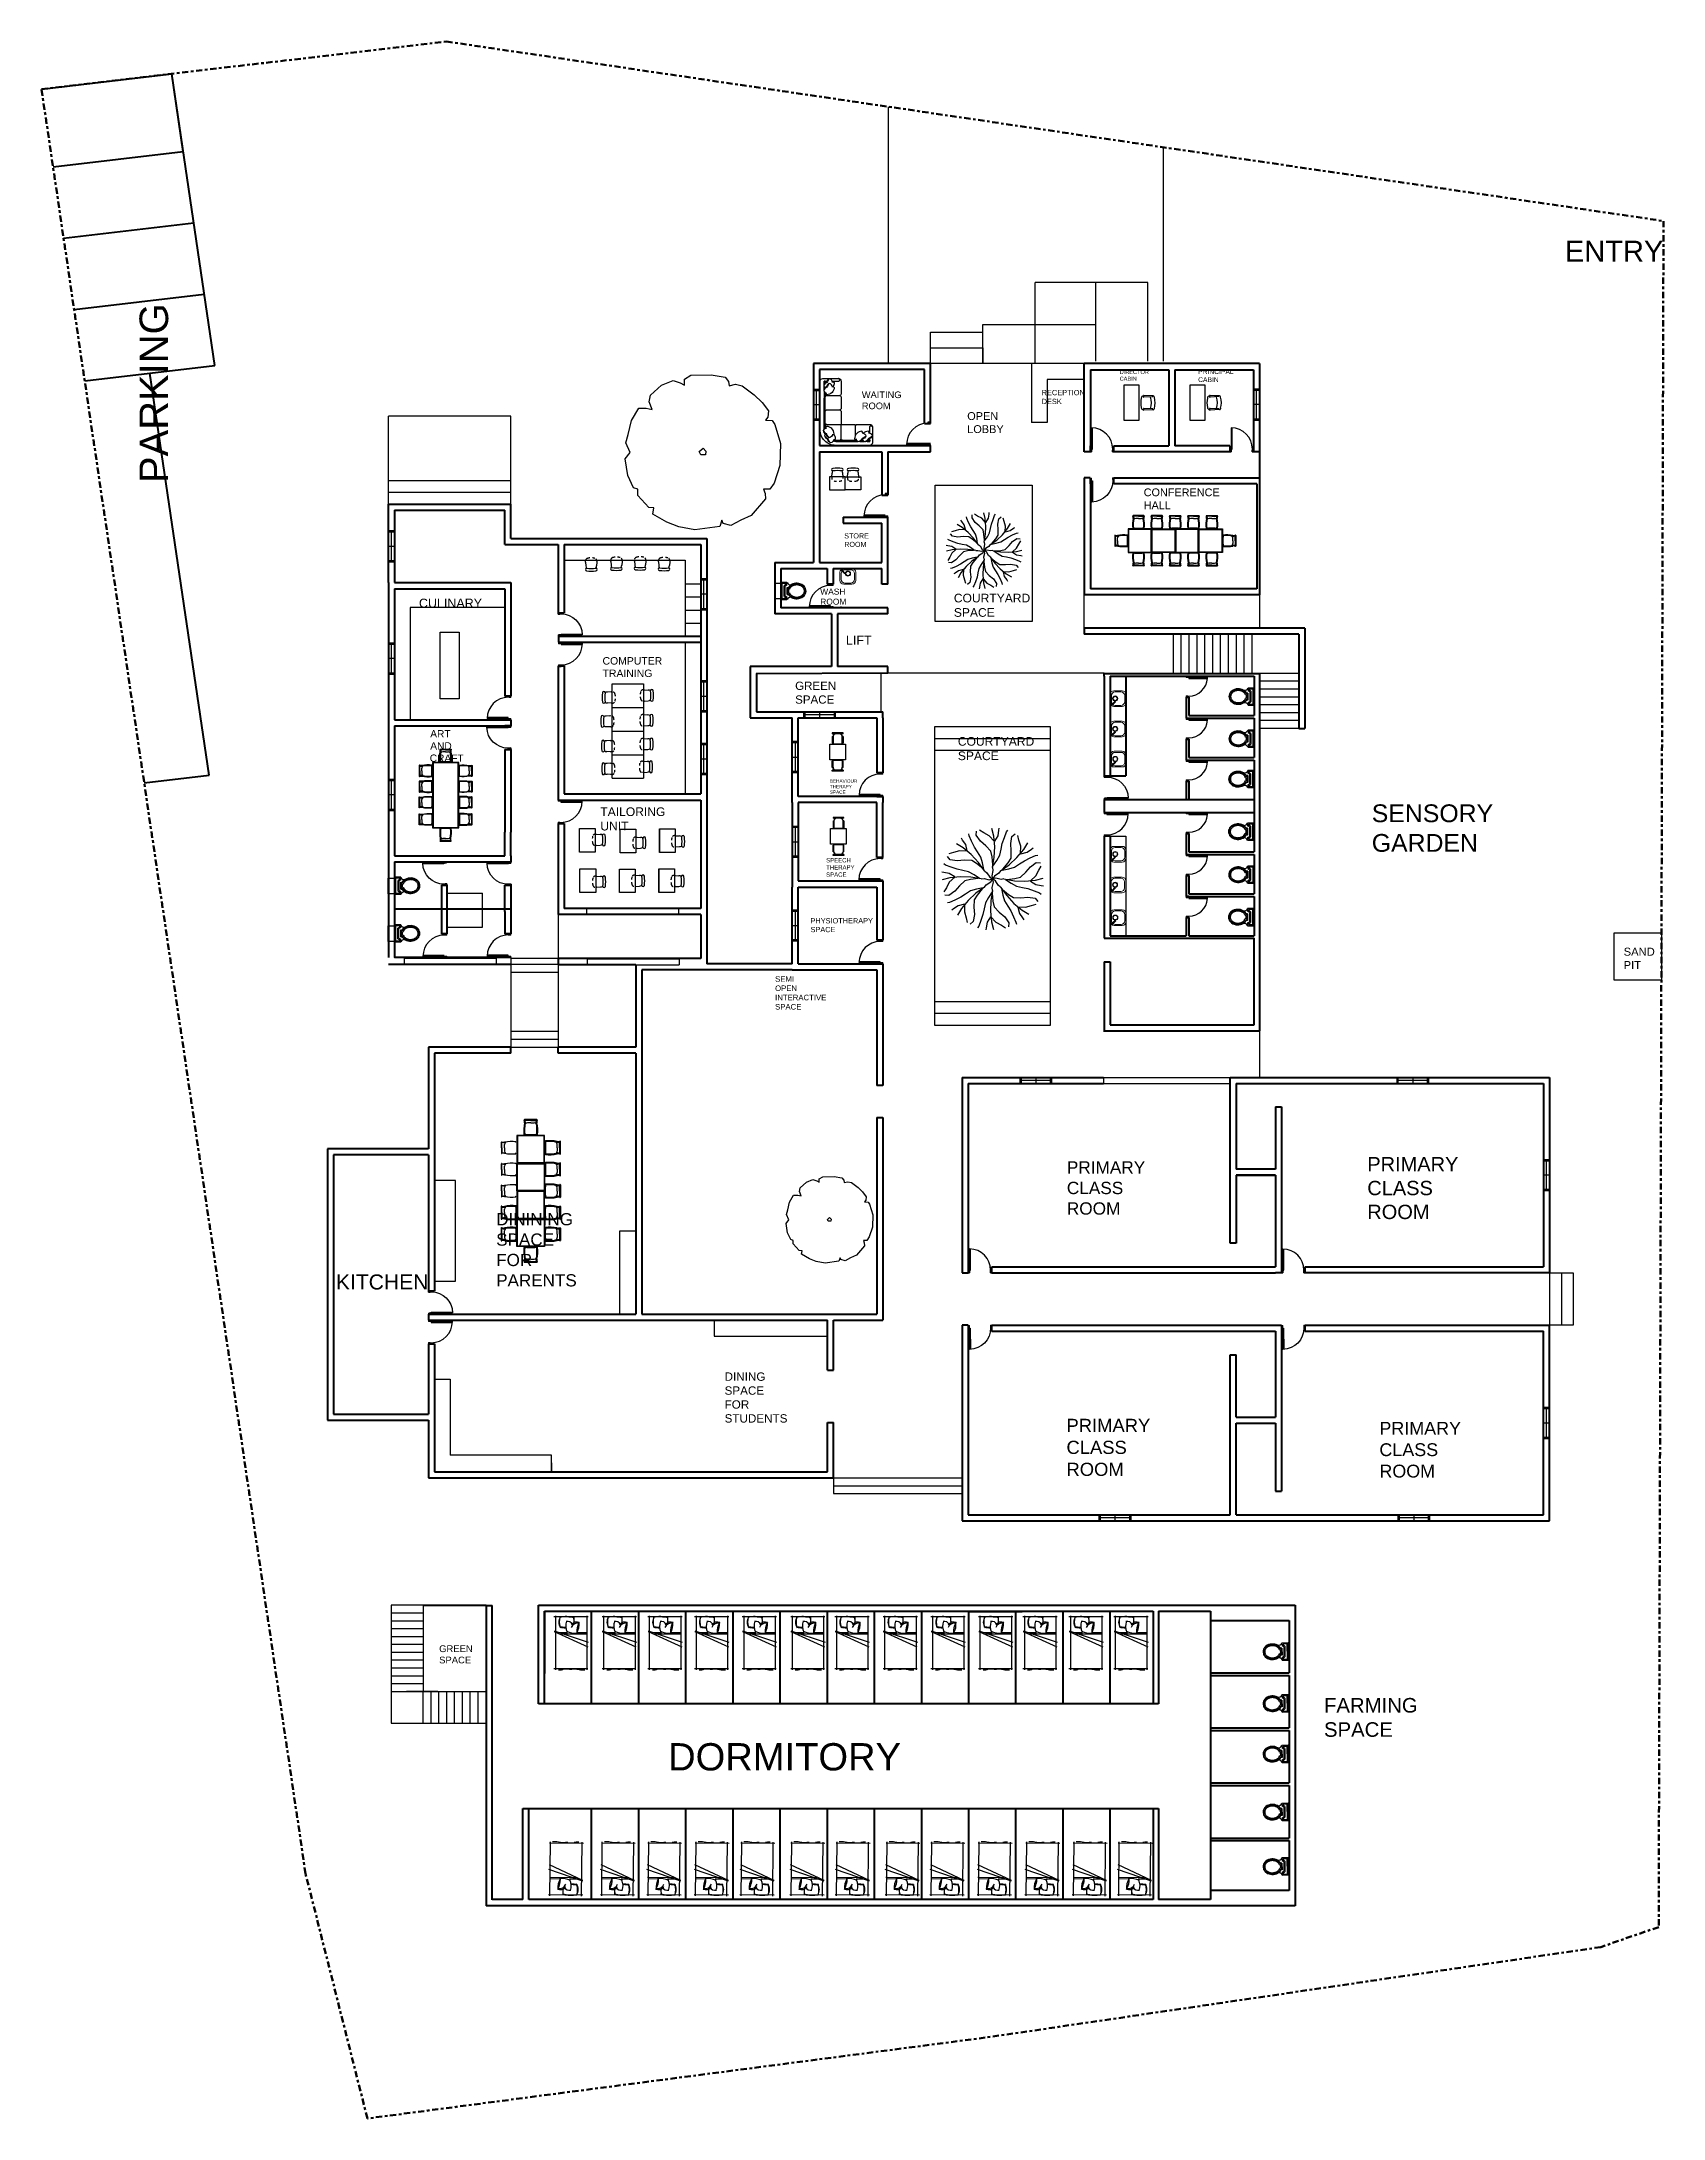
# Model space of a CAD drawing. Header units: metres. Extents: x 9 to 942, y 34 to 176.
# Drawn here: x 225.2 to 287.2, y 34.2 to 113.4 of the extents above; entities that cross this region are included whole.
import ezdxf

# ---------------------------------------------------------------- set-up
doc = ezdxf.new("R2010")
doc.units = ezdxf.units.M
doc.header["$LTSCALE"] = 0.01
doc.header["$MEASUREMENT"] = 0
doc.linetypes.add('ACAD_ISO04W100', pattern=[30, 24, -3, 0, -3])
doc.linetypes.add('HIDDEN2', pattern=[0.1875, 0.125, -0.0625])
for name, color, linetype in [('ARCH', 7, 'Continuous'), ('door space', 1, 'Continuous'), ('ELEVATION', 4, 'Continuous'), ('FURNITURE', 130, 'Continuous'), ('ID-LOOSE', 31, 'Continuous'), ('INBUILD', 81, 'Continuous'), ('STAIR', 231, 'Continuous'), ('TEXT', 141, 'Continuous'), ('WINDOW', 10, 'Continuous')]:
    doc.layers.add(name, color=color, linetype=linetype)
for name, color, linetype, lineweight in [('PARKING', 92, 'Continuous', 40), ('ROAD', 31, 'Continuous', 30), ('SITE BOUNDARY', 6, 'ACAD_ISO04W100', 60), ('WALL', 2, 'Continuous', 40)]:
    doc.layers.add(name, color=color, linetype=linetype, lineweight=lineweight)
doc.styles.get("Standard").update_dxf_attribs({"font": 'arial.ttf'})

msp = doc.modelspace()

# ---------------------------------------------------------------- texts
at = {"layer": 'TEXT'}
for s, height, p in [('CULINARY', 0.3409, (239.644, 91.847)), ('ART', 0.2779, (240.075, 86.894)), ('AND', 0.2779, (240.075, 86.431)), ('CRAFT', 0.2779, (240.056, 85.963))]:
    msp.add_text(s, height=height, dxfattribs=at).set_placement(p)
at = {"layer": 'TEXT', "attachment_point": 1}
for s, width, gutter_width, insert, char_height in [('ENTRY', 0.11373, 3.972, (283.386, 105.845), 0.7944), ('DIRECTOR CABIN', 0.13027, 0.764, (266.392, 100.913), 0.15278), ('PRINCIPAL CABIN', 0.23737, 0.92, (269.387, 100.943), 0.18405), ('WAITING ROOM', 0.08607, 1.269, (256.549, 100.094), 0.25382), ('RECEPTION DESK ', 0.05156, 1.015, (263.411, 100.153), 0.20292), ('OPEN LOBBY', 0.06937, 1.494, (260.573, 99.304), 0.2988), ('CONFERENCE HALL', 0.15505, 1.483, (267.309, 96.393), 0.29665), ('STORE ROOM', 0.16116, 0.976, (255.879, 94.681), 0.1951), ('WASH ROOM', 0.06616, 1.151, (254.961, 92.572), 0.2302), ('COURTYARD SPACE', 0.23761, 1.648, (260.062, 92.375), 0.3296), ('LIFT', 0.16466, 1.706, (255.944, 90.774), 0.3412), ('COMPUTER TRAINING', 0.21635, 1.425, (246.652, 89.957), 0.28504), ('GREEN SPACE', 0.07523, 1.577, (254.004, 89.022), 0.31544), ('COURTYARD SPACE', 0.23761, 1.648, (260.215, 86.906), 0.3296), ('BEHAVIOUR THERAPY SPACE', 0.06498, 0.636, (255.329, 85.293), 0.12722), ('TAILORING UNIT', 0.0263, 1.649, (246.568, 84.223), 0.32976), ('SENSORY GARDEN', 0.46978, 3.391, (276.015, 84.338), 0.67822), ('SPEECH THERAPY SPACE', 0.27426, 0.822, (255.187, 82.289), 0.16431), ('PHYSIOTHERAPY SPACE', 0.06005, 1.002, (254.592, 79.997), 0.20049), ('SAND PIT', 0.03746, 1.531, (285.63, 78.87), 0.3062), ('SEMI OPEN INTERACTIVE SPACE', 0.07419, 1.059, (253.239, 77.781), 0.21185), ('PRIMARY CLASS ROOM', 0.01677, 2.35, (264.376, 70.721), 0.47002), ('PRIMARY CLASS ROOM', 0.0195, 2.733, (275.844, 70.884), 0.54657), ('DININING SPACE FOR PARENTS', 0.21301, 2.331, (242.592, 68.743), 0.46628), ('KITCHEN', 0.38753, 2.88, (236.474, 66.404), 0.5759), ('DINING SPACE FOR STUDENTS', 0.18266, 1.594, (251.311, 62.663), 0.31887), ('PRIMARY CLASS ROOM', 0.01793, 2.512, (264.362, 60.893), 0.50248), ('PRIMARY CLASS ROOM', 0.01747, 2.448, (276.306, 60.776), 0.4896), ('GREEN SPACE', 0.38616, 1.29, (240.415, 52.25), 0.25804), ('FARMING SPACE', 0.0644, 2.777, (274.191, 50.241), 0.55538), ('DORMITORY', 0.50613, 5.207, (249.156, 48.518), 1.0413)]:
    msp.add_mtext_dynamic_manual_height_columns(s, width=width, gutter_width=gutter_width, heights=[0], dxfattribs=dict(at, insert=insert, char_height=char_height))
at = {"layer": 'TEXT', "insert": (228.979, 96.598), "char_height": 1.0905, "attachment_point": 1, "rotation": 90}
msp.add_mtext_dynamic_manual_height_columns('PARKING', width=0.50668, gutter_width=5.453, heights=[0], dxfattribs=at)

# ---------------------------------------------------------------- blocks, each defined once
blk = doc.blocks.new('BRANCHZ', base_point=(0.5, 0.5))
for p, q in [((0.83, 0.567), (0.876, 0.621)), ((0.876, 0.621), (0.934, 0.663)), ((0.934, 0.663), (0.976, 0.659)), ((0.959, 0.588), (0.984, 0.629)), ((0.533, 0.508), (0.5, 0.5)), ((0.584, 0.496), (0.533, 0.508)), ((0.613, 0.5), (0.584, 0.496)), ((0.613, 0.5), (0.717, 0.483)), ((0.629, 0.496), (0.684, 0.458)), ((0.642, 0.496), (0.721, 0.504)), ((0.684, 0.458), (0.738, 0.429)), ((0.717, 0.483), (0.821, 0.479)), ((0.721, 0.504), (0.776, 0.517)), ((0.738, 0.429), (0.796, 0.416)), ((0.776, 0.517), (0.83, 0.567)), ((0.796, 0.416), (0.851, 0.404)), ((0.821, 0.479), (0.926, 0.488)), ((0.876, 0.483), (0.93, 0.533)), ((0.876, 0.479), (0.93, 0.446)), ((0.926, 0.488), (1.001, 0.508)), ((0.93, 0.533), (0.959, 0.588)), ((0.93, 0.446), (0.984, 0.437)), ((0.984, 0.437), (1.005, 0.433)), ((0.851, 0.404), (0.913, 0.383)), ((0.913, 0.383), (0.967, 0.362)), ((0.967, 0.362), (0.984, 0.35))]:
    blk.add_line(p, q)
blk = doc.blocks.new('TREE-16')
at = {"xscale": 120, "yscale": 120, "zscale": 120}
for rotation in [134.9999999999999, 90, 44.99999999999985, 180, 224.9999999999999, 270, 314.9999999999998]:
    blk.add_blockref('BRANCHZ', (0, 0), dxfattribs=dict(at, rotation=rotation))
blk.add_blockref('BRANCHZ', (0, 0), dxfattribs=at)
blk = doc.blocks.new('Simple tree 13_cad-block.com')
at = {"color": 0}
for points in [[(-1468, -1499), (-1766, -1175), (-1766, -1008), (-1883, -968), (-2037, -632), (-2103, -179), (-1973, -11), (-2089, 248), (-2025, 481), (-1935, 856), (-1740, 1192), (-1534, 1192), (-1378, 1153), (-1456, 1360), (-1416, 1541), (-1119, 1813), (-809, 1943), (-615, 1878), (-498, 1813), (-498, 1981), (-330, 2085), (227, 2098), (602, 2033), (692, 1917), (718, 1800), (886, 1839), (1068, 1800), (1391, 1555), (1611, 1348), (1779, 1115), (1766, 946), (1701, 868), (1883, 856), (1948, 752), (2102, 235), (2090, -361), (1934, -839), (1818, -1008), (1649, -1008), (1689, -1124), (1701, -1266), (1313, -1719), (1028, -1848), (757, -1991), (550, -1939), (511, -1848), (459, -2017), (-214, -2107), (-653, -2029), (-977, -1900), (-1352, -1681), (-1326, -1512)], [(-58, -76), (-97, 15), (6, 105), (84, 28), (71, -76)]]:
    blk.add_lwpolyline(points, close=True, dxfattribs=at)
blk = doc.blocks.new('A$C50846A53')
at = {"linetype": 'Continuous'}
for p, q in [((0, 0.74), (0, 0.56)), ((0.5, 0.74), (0, 0.74)), ((0.47, 0.71), (0.03, 0.71)), ((0.03, 0.71), (0.03, 0.59)), ((0.093, 0.64), (0.063, 0.59)), ((0.11, 0.61), (0.08, 0.56)), ((0.093, 0.64), (0.407, 0.64)), ((0.11, 0.61), (0.39, 0.61)), ((0.42, 0.56), (0.39, 0.61)), ((0.437, 0.59), (0.407, 0.64)), ((0.47, 0.59), (0.47, 0.71)), ((0.5, 0.56), (0.5, 0.74)), ((0, 0.56), (0.08, 0.56)), ((0.03, 0.59), (0.063, 0.59)), ((0.15, 0.557), (0.15, 0.52)), ((0.15, 0.557), (0.351, 0.557)), ((0.17, 0.537), (0.332, 0.537)), ((0.2, 0.507), (0.2, 0.488)), ((0.2, 0.507), (0.301, 0.507)), ((0.301, 0.507), (0.301, 0.488)), ((0.351, 0.557), (0.351, 0.52)), ((0.42, 0.56), (0.5, 0.56)), ((0.437, 0.59), (0.47, 0.59))]:
    blk.add_line(p, q, dxfattribs=at)
for centre, radius, start, end in [((-0.039, 0.461), 0.106, 344.64203, 68.73386), ((0.11, 0.542), 0.06, 306.00324, 355.47984), ((0.391, 0.542), 0.06, 184.52019, 233.99594), ((0.539, 0.461), 0.106, 111.26614, 195.35797)]:
    blk.add_arc(centre, radius, start, end, dxfattribs=at)
blk.add_ellipse((0.251, 0.274), major_axis=(0, 0.274), ratio=0.828948, start_param=0.459479, end_param=5.823706, dxfattribs=at)
for points, knots in [([(0.145, 0.493), (0.144, 0.492), (0.143, 0.491), (0.132, 0.483), (0.123, 0.475), (0.106, 0.457), (0.098, 0.447), (0.084, 0.426), (0.077, 0.415), (0.066, 0.391), (0.061, 0.378), (0.053, 0.352), (0.05, 0.339), (0.045, 0.311), (0.044, 0.298), (0.043, 0.27), (0.043, 0.256), (0.046, 0.228), (0.049, 0.215), (0.055, 0.188), (0.059, 0.175), (0.069, 0.15), (0.075, 0.138), (0.088, 0.116), (0.095, 0.105), (0.111, 0.085), (0.12, 0.077), (0.138, 0.06), (0.147, 0.053), (0.167, 0.041), (0.178, 0.036), (0.199, 0.028), (0.209, 0.025), (0.231, 0.021), (0.242, 0.02), (0.264, 0.02), (0.275, 0.021), (0.297, 0.026), (0.307, 0.029), (0.328, 0.038), (0.338, 0.044), (0.358, 0.057), (0.367, 0.064), (0.385, 0.081), (0.394, 0.09), (0.409, 0.11), (0.416, 0.121), (0.429, 0.144), (0.434, 0.156), (0.444, 0.181), (0.448, 0.194), (0.454, 0.221), (0.456, 0.235), (0.458, 0.262), (0.458, 0.276), (0.457, 0.304), (0.455, 0.318), (0.45, 0.345), (0.447, 0.358), (0.438, 0.384), (0.433, 0.396), (0.421, 0.42), (0.414, 0.431), (0.399, 0.452), (0.391, 0.461), (0.374, 0.479), (0.365, 0.486), (0.356, 0.493)], [0.542145, 0.542145, 0.542145, 0.542145, 0.562703, 0.562703, 0.724661, 0.724661, 0.886619, 0.886619, 1.048577, 1.048577, 1.210535, 1.210535, 1.372493, 1.372493, 1.534451, 1.534451, 1.696409, 1.696409, 1.858367, 1.858367, 2.020325, 2.020325, 2.182283, 2.182283, 2.344241, 2.344241, 2.506199, 2.506199, 2.668157, 2.668157, 2.830115, 2.830115, 2.992073, 2.992073, 3.154031, 3.154031, 3.315989, 3.315989, 3.477947, 3.477947, 3.639905, 3.639905, 3.801863, 3.801863, 3.963821, 3.963821, 4.125779, 4.125779, 4.287737, 4.287737, 4.449695, 4.449695, 4.611653, 4.611653, 4.773611, 4.773611, 4.935569, 4.935569, 5.097526, 5.097526, 5.259484, 5.259484, 5.421442, 5.421442, 5.5834, 5.5834, 5.741045, 5.741045, 5.741045, 5.741045]), ([(0.2, 0.488), (0.17, 0.474), (0.164, 0.47), (0.151, 0.46), (0.144, 0.454), (0.13, 0.439), (0.123, 0.431), (0.111, 0.413), (0.106, 0.404), (0.096, 0.384), (0.091, 0.373), (0.084, 0.352), (0.081, 0.34), (0.076, 0.317), (0.075, 0.305), (0.073, 0.282), (0.073, 0.27), (0.074, 0.246), (0.076, 0.234), (0.08, 0.211), (0.083, 0.2), (0.09, 0.178), (0.095, 0.167), (0.104, 0.147), (0.11, 0.138), (0.122, 0.12), (0.128, 0.112), (0.142, 0.097), (0.149, 0.09), (0.165, 0.078), (0.173, 0.073), (0.189, 0.064), (0.197, 0.06), (0.214, 0.055), (0.222, 0.053), (0.239, 0.05), (0.248, 0.05), (0.266, 0.051), (0.276, 0.052), (0.296, 0.057), (0.306, 0.061), (0.325, 0.071), (0.335, 0.077), (0.353, 0.091), (0.361, 0.099), (0.377, 0.117), (0.384, 0.127), (0.398, 0.149), (0.404, 0.161), (0.414, 0.185), (0.418, 0.198), (0.424, 0.225), (0.426, 0.239), (0.428, 0.267), (0.428, 0.281), (0.426, 0.309), (0.424, 0.323), (0.418, 0.349), (0.414, 0.363), (0.404, 0.387), (0.398, 0.399), (0.385, 0.421), (0.378, 0.431), (0.362, 0.449), (0.353, 0.458), (0.338, 0.469), (0.332, 0.474), (0.301, 0.488)], [0.459479, 0.459479, 0.459479, 0.459479, 0.567422, 0.567422, 0.720865, 0.720865, 0.874307, 0.874307, 1.02775, 1.02775, 1.181192, 1.181192, 1.334635, 1.334635, 1.488077, 1.488077, 1.64152, 1.64152, 1.794963, 1.794963, 1.948405, 1.948405, 2.101848, 2.101848, 2.25529, 2.25529, 2.408733, 2.408733, 2.562175, 2.562175, 2.715618, 2.715618, 2.86906, 2.86906, 3.022503, 3.022503, 3.175946, 3.175946, 3.356457, 3.356457, 3.536968, 3.536968, 3.717479, 3.717479, 3.89799, 3.89799, 4.078501, 4.078501, 4.259012, 4.259012, 4.439523, 4.439523, 4.620035, 4.620035, 4.800546, 4.800546, 4.981057, 4.981057, 5.161568, 5.161568, 5.342079, 5.342079, 5.52259, 5.52259, 5.703101, 5.703101, 5.823706, 5.823706, 5.823706, 5.823706])]:
    blk.add_open_spline(points, degree=3, knots=knots, dxfattribs=at)
blk = doc.blocks.new('A$C47EF7D3D')
for p, q in [((0, 675), (40, 675)), ((0, 125), (0, 675)), ((40, 125), (0, 125)), ((40, 125), (40, 675)), ((103, 607), (40, 607)), ((103, 193), (40, 193)), ((181, 675), (525, 675)), ((181, 675), (181, 635)), ((181, 125), (181, 165)), ((181, 125), (525, 125)), ((190, 635), (550, 635)), ((550, 165), (190, 165)), ((525, 675), (525, 635)), ((525, 125), (525, 165)), ((550, 635), (550, 165)), ((568, 800), (1368, 800)), ((568, 0), (568, 800)), ((1368, 0), (568, 0)), ((1368, 800), (1368, 0)), ((1746, 635), (1386, 635)), ((1386, 635), (1386, 165)), ((1386, 165), (1746, 165)), ((1755, 675), (1411, 675)), ((1411, 675), (1411, 635)), ((1411, 125), (1411, 165)), ((1755, 125), (1411, 125)), ((1755, 675), (1755, 635)), ((1755, 125), (1755, 165)), ((1834, 607), (1896, 607)), ((1834, 193), (1896, 193)), ((1936, 675), (1896, 675)), ((1896, 125), (1896, 675)), ((1896, 125), (1936, 125)), ((1936, 125), (1936, 675))]:
    blk.add_line(p, q)
for centre, start, end in [((190, 485), 90, 180), ((190, 315), 180, 270), ((1746, 485), 0, 90), ((1746, 315), 270, 0)]:
    blk.add_arc(centre, 150, start, end)
blk = doc.blocks.new('A$C027E3DAA')
at = {"lineweight": 5}
for p, q in [((0, 100), (0, 320)), ((31, 132), (31, 288)), ((48, 356), (128, 276)), ((142, 290), (63, 369)), ((320, 420), (100, 420)), ((128, 276), (142, 290)), ((291, 388), (131, 388)), ((291, 32), (131, 32)), ((391, 132), (391, 288)), ((420, 100), (420, 320)), ((320, 0), (100, 0))]:
    blk.add_line(p, q, dxfattribs=at)
for centre, radius in [((47, 373), 16.5), ((47, 373), 8.24), ((214, 287), 68.5), ((214, 287), 54.8)]:
    blk.add_circle(centre, radius, dxfattribs=at)
for centre, start, end in [((100, 320), 90, 180), ((100, 100), 180, 270), ((131, 288), 90, 180), ((131, 132), 180, 270), ((291, 288), 0, 90), ((291, 132), 270, 0), ((320, 320), 0, 90), ((320, 100), 270, 0)]:
    blk.add_arc(centre, 100, start, end, dxfattribs=at)

# ---------------------------------------------------------------- linework, layer by layer
for p, q in [((257.123, 95.295), (257.123, 95.294)), ((271.733, 89.335), (268.433, 89.335)), ((257.123, 84.645), (254.123, 84.645)), ((238.706, 78.499), (238.704, 78.499)), ((257.123, 78.254), (257.123, 78.253)), ((257.353, 73.61), (257.353, 78.023)), ((257.123, 72.392), (257.123, 72.392)), ((257.123, 72.392), (257.123, 72.392)), ((260.613, 64.232), (260.613, 64.232)), ((272.573, 64.461), (272.573, 60.962)), ((240.239, 63.752), (240.239, 61.069)), ((240.239, 61.069), (240.241, 61.069)), ((260.613, 57.002), (264.613, 57.002))]:
    msp.add_line(p, q)
at = {"layer": 'ARCH', "color": 32}
for p, q in [((269.032, 89.227), (268.932, 89.227)), ((268.932, 89.227), (268.932, 89.177)), ((268.992, 89.177), (268.932, 89.177)), ((269.032, 89.182), (268.992, 89.182)), ((268.992, 89.177), (268.992, 89.182)), ((269.032, 89.182), (269.032, 89.227)), ((268.932, 88.477), (268.992, 88.477)), ((268.932, 88.477), (268.932, 88.427)), ((268.932, 88.427), (269.032, 88.427)), ((268.992, 88.472), (268.992, 88.477)), ((268.992, 88.472), (269.032, 88.472)), ((269.032, 88.427), (269.032, 88.472)), ((269.032, 87.627), (268.932, 87.627)), ((268.932, 87.627), (268.932, 87.577)), ((268.992, 87.577), (268.932, 87.577)), ((269.032, 87.582), (268.992, 87.582)), ((268.992, 87.577), (268.992, 87.582)), ((269.032, 87.582), (269.032, 87.627)), ((268.932, 86.877), (268.992, 86.877)), ((268.932, 86.877), (268.932, 86.827)), ((268.932, 86.827), (269.032, 86.827)), ((268.992, 86.872), (268.992, 86.877)), ((268.992, 86.872), (269.032, 86.872)), ((269.032, 86.827), (269.032, 86.872)), ((269.032, 86.025), (268.932, 86.025)), ((268.932, 86.025), (268.932, 85.975)), ((268.992, 85.975), (268.932, 85.975)), ((269.032, 85.98), (268.992, 85.98)), ((268.992, 85.975), (268.992, 85.98)), ((269.032, 85.98), (269.032, 86.025)), ((268.932, 85.275), (268.992, 85.275)), ((268.932, 85.275), (268.932, 85.225)), ((268.932, 85.225), (269.032, 85.225)), ((268.992, 85.27), (268.992, 85.275)), ((268.992, 85.27), (269.032, 85.27)), ((269.032, 85.225), (269.032, 85.27)), ((269.032, 84.027), (268.932, 84.027)), ((268.932, 84.027), (268.932, 83.977)), ((269.032, 83.982), (269.032, 84.027)), ((268.992, 83.977), (268.932, 83.977)), ((268.932, 83.277), (268.992, 83.277)), ((268.932, 83.277), (268.932, 83.227)), ((268.932, 83.227), (269.032, 83.227)), ((269.032, 83.982), (268.992, 83.982)), ((268.992, 83.977), (268.992, 83.982)), ((268.992, 83.272), (268.992, 83.277)), ((268.992, 83.272), (269.032, 83.272)), ((269.032, 83.227), (269.032, 83.272)), ((269.032, 82.426), (268.932, 82.426)), ((268.932, 82.426), (268.932, 82.376)), ((269.032, 82.381), (269.032, 82.426)), ((268.992, 82.376), (268.932, 82.376)), ((268.932, 81.676), (268.992, 81.676)), ((268.932, 81.676), (268.932, 81.626)), ((268.932, 81.626), (269.032, 81.626)), ((269.032, 82.381), (268.992, 82.381)), ((268.992, 82.376), (268.992, 82.381)), ((268.992, 81.671), (268.992, 81.676)), ((268.992, 81.671), (269.032, 81.671)), ((269.032, 81.626), (269.032, 81.671)), ((269.032, 80.827), (268.932, 80.827)), ((268.932, 80.827), (268.932, 80.777)), ((268.992, 80.777), (268.932, 80.777)), ((268.932, 80.077), (268.992, 80.077)), ((268.932, 80.077), (268.932, 80.027)), ((269.032, 80.782), (268.992, 80.782)), ((268.992, 80.777), (268.992, 80.782)), ((268.992, 80.072), (268.992, 80.077)), ((268.992, 80.072), (269.032, 80.072)), ((269.032, 80.782), (269.032, 80.827)), ((269.032, 80.027), (269.032, 80.072)), ((268.932, 80.027), (269.032, 80.027))]:
    msp.add_line(p, q, dxfattribs=at)
for points in [[(269.742, 89.147), (269.742, 89.182), (269.032, 89.182), (269.032, 89.147)], [(269.742, 87.547), (269.742, 87.582), (269.032, 87.582), (269.032, 87.547)], [(269.742, 85.945), (269.742, 85.98), (269.032, 85.98), (269.032, 85.945)], [(269.742, 83.947), (269.742, 83.982), (269.032, 83.982), (269.032, 83.947)], [(269.742, 82.346), (269.742, 82.381), (269.032, 82.381), (269.032, 82.346)], [(269.742, 80.747), (269.742, 80.782), (269.032, 80.782), (269.032, 80.747)]]:
    msp.add_lwpolyline(points, close=True, dxfattribs=at)
at = {"layer": 'ARCH', "color": 40}
for centre in [(269.032, 89.182), (269.032, 87.582), (269.032, 85.98), (269.032, 83.982), (269.032, 82.381), (269.032, 80.782)]:
    msp.add_arc(centre, 0.71, 270, 357.17441, dxfattribs=at)
at = {"layer": 'Defpoints'}
for p, q in [((259.169, 98.876), (259.17, 98.876)), ((265.273, 98.025), (265.273, 98.025)), ((265.273, 98.025), (265.273, 98.025)), ((265.273, 98.025), (265.273, 98.025)), ((268.503, 98.025), (268.502, 98.025)), ((285.27, 79.437), (287.07, 79.437)), ((285.27, 77.637), (285.27, 79.437)), ((287.07, 79.437), (287.07, 77.637)), ((257.352, 78.254), (257.353, 78.023)), ((287.07, 77.637), (285.27, 77.637)), ((272.573, 64.461), (272.343, 64.461))]:
    msp.add_line(p, q, dxfattribs=at)
at = {"layer": 'door space'}
for p, q in [((259.069, 98.926), (259.069, 98.881)), ((259.169, 98.926), (259.069, 98.926)), ((259.109, 98.881), (259.069, 98.881)), ((259.109, 98.881), (259.109, 98.876)), ((259.169, 98.876), (259.109, 98.876)), ((259.169, 98.876), (259.169, 98.926)), ((265.315, 98.704), (265.315, 97.894)), ((265.35, 97.894), (265.35, 98.704)), ((270.648, 98.705), (270.648, 97.895)), ((270.683, 97.895), (270.683, 98.705)), ((259.17, 98.106), (258.259, 98.106)), ((258.259, 98.071), (259.069, 98.071)), ((259.069, 98.071), (259.069, 98.106)), ((259.069, 98.071), (259.069, 98.026)), ((259.069, 98.071), (259.109, 98.071)), ((259.069, 98.026), (259.169, 98.026)), ((259.109, 98.076), (259.109, 98.071)), ((259.109, 98.076), (259.169, 98.076)), ((259.169, 98.026), (259.169, 98.076)), ((265.315, 97.894), (265.27, 97.894)), ((265.27, 97.894), (265.27, 97.794)), ((265.27, 97.794), (265.32, 97.794)), ((265.315, 97.894), (265.35, 97.894)), ((265.315, 97.894), (265.315, 97.854)), ((265.32, 97.854), (265.315, 97.854)), ((265.32, 97.854), (265.32, 97.794)), ((266.125, 97.854), (266.12, 97.854)), ((266.12, 97.794), (266.12, 97.854)), ((266.12, 97.794), (266.17, 97.794)), ((266.17, 97.894), (266.125, 97.894)), ((266.125, 97.854), (266.125, 97.894)), ((266.17, 97.794), (266.17, 97.894)), ((270.648, 97.895), (270.603, 97.895)), ((270.603, 97.895), (270.603, 97.795)), ((270.603, 97.795), (270.653, 97.795)), ((270.648, 97.895), (270.683, 97.895)), ((270.648, 97.895), (270.648, 97.855)), ((270.653, 97.855), (270.648, 97.855)), ((270.653, 97.855), (270.653, 97.795)), ((271.458, 97.855), (271.453, 97.855)), ((271.453, 97.795), (271.453, 97.855)), ((271.453, 97.795), (271.503, 97.795)), ((271.503, 97.895), (271.458, 97.895)), ((271.458, 97.855), (271.458, 97.895)), ((271.503, 97.795), (271.503, 97.895)), ((265.272, 96.784), (265.322, 96.785)), ((265.273, 96.684), (265.272, 96.784)), ((265.318, 96.685), (265.273, 96.684)), ((265.318, 96.685), (265.317, 96.725)), ((265.322, 96.725), (265.317, 96.725)), ((265.326, 95.875), (265.318, 96.685)), ((265.318, 96.685), (265.353, 96.685)), ((265.322, 96.725), (265.322, 96.785)), ((265.353, 96.685), (265.361, 95.875)), ((266.122, 96.793), (266.172, 96.793)), ((266.122, 96.793), (266.122, 96.733)), ((266.127, 96.733), (266.122, 96.733)), ((266.127, 96.733), (266.128, 96.693)), ((266.173, 96.693), (266.128, 96.693)), ((266.172, 96.793), (266.173, 96.693)), ((257.44, 96.196), (257.44, 96.151)), ((257.54, 96.196), (257.44, 96.196)), ((257.48, 96.151), (257.44, 96.151)), ((257.48, 96.151), (257.48, 96.146)), ((257.54, 96.146), (257.48, 96.146)), ((257.54, 96.146), (257.54, 96.196)), ((257.44, 95.376), (256.63, 95.376)), ((256.63, 95.341), (257.44, 95.341)), ((257.44, 95.341), (257.44, 95.376)), ((257.44, 95.341), (257.44, 95.296)), ((257.44, 95.341), (257.48, 95.341)), ((257.44, 95.296), (257.54, 95.296)), ((257.48, 95.346), (257.48, 95.341)), ((257.48, 95.346), (257.54, 95.346)), ((257.54, 95.296), (257.54, 95.346)), ((255.353, 92.734), (255.353, 92.689)), ((255.453, 92.734), (255.353, 92.734)), ((255.453, 92.684), (255.453, 92.734)), ((255.393, 92.689), (255.353, 92.689)), ((255.393, 92.689), (255.393, 92.684)), ((255.453, 92.684), (255.393, 92.684)), ((244.962, 91.652), (245.062, 91.653)), ((244.962, 91.602), (244.962, 91.652)), ((244.962, 91.602), (245.022, 91.602)), ((245.022, 91.607), (245.062, 91.608)), ((245.022, 91.607), (245.022, 91.602)), ((245.062, 91.653), (245.062, 91.608)), ((255.353, 91.914), (254.543, 91.914)), ((254.543, 91.879), (255.353, 91.879)), ((255.353, 91.879), (255.353, 91.914)), ((255.353, 91.879), (255.353, 91.834)), ((255.353, 91.879), (255.393, 91.879)), ((255.353, 91.834), (255.453, 91.834)), ((255.393, 91.884), (255.453, 91.884)), ((255.453, 91.834), (255.453, 91.884)), ((255.753, 91.885), (255.753, 91.88)), ((244.971, 90.752), (244.97, 90.802)), ((245.03, 90.802), (244.97, 90.802)), ((245.071, 90.753), (244.971, 90.752)), ((244.974, 90.518), (244.974, 90.468)), ((245.074, 90.518), (244.974, 90.518)), ((245.034, 90.468), (244.974, 90.468)), ((245.03, 90.802), (245.031, 90.797)), ((245.071, 90.798), (245.031, 90.797)), ((245.074, 90.473), (245.034, 90.473)), ((245.034, 90.468), (245.034, 90.473)), ((245.07, 90.833), (245.88, 90.841)), ((245.071, 90.798), (245.07, 90.833)), ((245.88, 90.806), (245.071, 90.798)), ((245.071, 90.798), (245.071, 90.753)), ((245.074, 90.473), (245.074, 90.518)), ((245.884, 90.473), (245.074, 90.473)), ((245.074, 90.473), (245.074, 90.438)), ((245.074, 90.438), (245.884, 90.438)), ((244.974, 89.668), (244.974, 89.618)), ((244.974, 89.668), (245.034, 89.668)), ((244.974, 89.618), (245.074, 89.618)), ((245.034, 89.663), (245.034, 89.668)), ((245.034, 89.663), (245.074, 89.663)), ((245.074, 89.618), (245.074, 89.663)), ((243.054, 88.468), (243.054, 88.423)), ((243.154, 88.468), (243.054, 88.468)), ((243.094, 88.423), (243.054, 88.423)), ((243.094, 88.423), (243.094, 88.418)), ((243.154, 88.418), (243.094, 88.418)), ((243.154, 88.418), (243.154, 88.468)), ((242.236, 87.286), (243.046, 87.294)), ((243.046, 87.259), (242.236, 87.251)), ((243.054, 87.648), (242.244, 87.648)), ((242.244, 87.613), (243.054, 87.613)), ((243.046, 87.339), (243.146, 87.34)), ((243.046, 87.294), (243.046, 87.339)), ((243.046, 87.294), (243.046, 87.259)), ((243.046, 87.294), (243.086, 87.294)), ((243.054, 87.613), (243.054, 87.648)), ((243.054, 87.613), (243.054, 87.568)), ((243.054, 87.613), (243.094, 87.613)), ((243.054, 87.568), (243.154, 87.568)), ((243.086, 87.289), (243.086, 87.294)), ((243.086, 87.289), (243.146, 87.29)), ((243.094, 87.618), (243.094, 87.613)), ((243.094, 87.618), (243.154, 87.618)), ((243.146, 87.34), (243.146, 87.29)), ((243.154, 87.568), (243.154, 87.618)), ((243.055, 86.439), (243.054, 86.484)), ((243.094, 86.484), (243.054, 86.484)), ((243.155, 86.44), (243.055, 86.439)), ((243.154, 86.49), (243.094, 86.489)), ((243.094, 86.484), (243.094, 86.489)), ((243.154, 86.49), (243.155, 86.44)), ((257.253, 85.541), (257.253, 85.496)), ((257.353, 85.541), (257.253, 85.541)), ((257.293, 85.496), (257.253, 85.496)), ((257.293, 85.496), (257.293, 85.491)), ((257.353, 85.491), (257.293, 85.491)), ((257.353, 85.491), (257.353, 85.541)), ((265.803, 85.423), (265.903, 85.424)), ((265.803, 85.373), (265.803, 85.423)), ((265.803, 85.373), (265.863, 85.373)), ((265.863, 85.378), (265.903, 85.379)), ((265.903, 85.424), (265.903, 85.379)), ((244.963, 84.505), (244.963, 84.455)), ((245.063, 84.505), (244.963, 84.505)), ((245.023, 84.455), (244.963, 84.455)), ((245.063, 84.46), (245.023, 84.46)), ((245.023, 84.455), (245.023, 84.46)), ((245.063, 84.46), (245.063, 84.505)), ((245.873, 84.46), (245.063, 84.46)), ((245.063, 84.46), (245.063, 84.425)), ((245.063, 84.425), (245.873, 84.425)), ((257.253, 84.721), (256.443, 84.721)), ((256.443, 84.686), (257.253, 84.686)), ((257.253, 84.686), (257.253, 84.721)), ((257.253, 84.686), (257.253, 84.641)), ((257.253, 84.686), (257.293, 84.686)), ((257.253, 84.641), (257.353, 84.641)), ((257.293, 84.691), (257.293, 84.686)), ((257.293, 84.691), (257.353, 84.691)), ((257.353, 84.641), (257.353, 84.691)), ((265.804, 84.028), (265.804, 83.978)), ((265.904, 84.028), (265.804, 84.028)), ((265.812, 84.523), (265.811, 84.573)), ((265.871, 84.573), (265.811, 84.573)), ((265.912, 84.524), (265.812, 84.523)), ((265.871, 84.573), (265.872, 84.568)), ((265.912, 84.569), (265.872, 84.568)), ((265.904, 83.983), (265.904, 84.028)), ((265.911, 84.604), (266.721, 84.612)), ((265.912, 84.569), (265.911, 84.604)), ((266.721, 84.577), (265.912, 84.569)), ((265.912, 84.569), (265.912, 84.524)), ((244.963, 83.655), (244.963, 83.605)), ((244.963, 83.655), (245.023, 83.655)), ((244.963, 83.605), (245.063, 83.605)), ((245.023, 83.65), (245.023, 83.655)), ((245.023, 83.65), (245.063, 83.65)), ((245.063, 83.605), (245.063, 83.65)), ((265.864, 83.978), (265.804, 83.978)), ((265.904, 83.983), (265.864, 83.983)), ((265.864, 83.978), (265.864, 83.983)), ((266.714, 83.983), (265.904, 83.983)), ((265.904, 83.983), (265.904, 83.948)), ((265.904, 83.948), (266.714, 83.948)), ((265.804, 83.178), (265.804, 83.128)), ((265.804, 83.178), (265.864, 83.178)), ((265.804, 83.128), (265.904, 83.128)), ((265.864, 83.173), (265.864, 83.178)), ((265.864, 83.173), (265.904, 83.173)), ((265.904, 83.128), (265.904, 83.173)), ((239.787, 82.098), (240.597, 82.106)), ((240.597, 82.071), (239.787, 82.063)), ((240.597, 82.151), (240.697, 82.152)), ((240.597, 82.106), (240.597, 82.151)), ((240.597, 82.106), (240.637, 82.107)), ((240.597, 82.106), (240.597, 82.071)), ((240.637, 82.102), (240.637, 82.107)), ((240.637, 82.102), (240.697, 82.102)), ((240.697, 82.152), (240.697, 82.102)), ((242.246, 82.092), (243.056, 82.1)), ((243.057, 82.065), (242.247, 82.057)), ((243.056, 82.145), (243.156, 82.146)), ((243.056, 82.1), (243.056, 82.145)), ((243.056, 82.1), (243.096, 82.101)), ((243.056, 82.1), (243.057, 82.065)), ((243.096, 82.096), (243.096, 82.101)), ((243.096, 82.096), (243.156, 82.096)), ((243.156, 82.146), (243.156, 82.096)), ((257.248, 82.312), (257.248, 82.267)), ((257.348, 82.312), (257.248, 82.312)), ((257.288, 82.267), (257.248, 82.267)), ((257.288, 82.267), (257.288, 82.262)), ((257.348, 82.262), (257.288, 82.262)), ((257.348, 82.262), (257.348, 82.312)), ((240.645, 81.297), (240.605, 81.296)), ((240.606, 81.251), (240.605, 81.296)), ((240.706, 81.252), (240.606, 81.251)), ((240.645, 81.297), (240.645, 81.302)), ((240.705, 81.302), (240.645, 81.302)), ((240.705, 81.302), (240.706, 81.252)), ((243.104, 81.291), (243.064, 81.29)), ((243.065, 81.245), (243.064, 81.29)), ((243.165, 81.246), (243.065, 81.245)), ((243.104, 81.291), (243.104, 81.296)), ((243.164, 81.296), (243.104, 81.296)), ((243.164, 81.296), (243.165, 81.246)), ((257.248, 81.492), (256.438, 81.492)), ((256.438, 81.457), (257.248, 81.457)), ((257.248, 81.457), (257.248, 81.492)), ((257.248, 81.457), (257.248, 81.412)), ((257.248, 81.457), (257.288, 81.457)), ((257.248, 81.412), (257.348, 81.412)), ((257.288, 81.462), (257.288, 81.457)), ((257.288, 81.462), (257.348, 81.462)), ((257.348, 81.412), (257.348, 81.462)), ((240.606, 79.394), (240.606, 79.349)), ((240.706, 79.394), (240.606, 79.394)), ((240.646, 79.349), (240.606, 79.349)), ((240.646, 79.349), (240.646, 79.344)), ((240.706, 79.344), (240.646, 79.344)), ((240.706, 79.344), (240.706, 79.394)), ((243.055, 79.399), (243.055, 79.354)), ((243.155, 79.399), (243.055, 79.399)), ((243.095, 79.354), (243.055, 79.354)), ((243.095, 79.354), (243.095, 79.349)), ((243.155, 79.349), (243.095, 79.349)), ((243.155, 79.349), (243.155, 79.399)), ((240.606, 78.574), (239.796, 78.574)), ((239.796, 78.539), (240.606, 78.539)), ((240.606, 78.539), (240.606, 78.574)), ((240.606, 78.539), (240.606, 78.494)), ((240.606, 78.539), (240.646, 78.539)), ((240.606, 78.494), (240.706, 78.494)), ((240.646, 78.544), (240.646, 78.539)), ((240.646, 78.544), (240.706, 78.544)), ((240.706, 78.494), (240.706, 78.544)), ((243.055, 78.579), (242.245, 78.579)), ((242.245, 78.544), (243.055, 78.544)), ((243.055, 78.544), (243.055, 78.579)), ((243.055, 78.544), (243.055, 78.499)), ((243.055, 78.544), (243.095, 78.544)), ((243.055, 78.499), (243.155, 78.499)), ((243.095, 78.549), (243.095, 78.544)), ((243.095, 78.549), (243.155, 78.549)), ((243.155, 78.499), (243.155, 78.549)), ((257.252, 79.154), (257.252, 79.109)), ((257.352, 79.154), (257.252, 79.154)), ((257.292, 79.109), (257.252, 79.109)), ((257.292, 79.109), (257.292, 79.104)), ((257.352, 79.104), (257.292, 79.104)), ((257.352, 79.104), (257.352, 79.154)), ((257.252, 78.334), (256.442, 78.334)), ((256.442, 78.299), (257.252, 78.299)), ((257.252, 78.299), (257.252, 78.334)), ((257.252, 78.299), (257.252, 78.254)), ((257.252, 78.299), (257.292, 78.299)), ((257.252, 78.254), (257.352, 78.254)), ((257.292, 78.304), (257.292, 78.299)), ((257.292, 78.304), (257.352, 78.304)), ((257.352, 78.254), (257.352, 78.304)), ((260.657, 67.373), (260.657, 66.563)), ((260.692, 66.563), (260.692, 67.373)), ((272.618, 67.372), (272.618, 66.562)), ((272.653, 66.562), (272.653, 67.372)), ((240.008, 65.781), (240.108, 65.782)), ((240.009, 65.731), (240.008, 65.781)), ((240.108, 65.782), (240.109, 65.737)), ((260.657, 66.563), (260.612, 66.563)), ((260.612, 66.563), (260.612, 66.463)), ((260.612, 66.463), (260.662, 66.463)), ((260.657, 66.563), (260.692, 66.563)), ((260.657, 66.563), (260.657, 66.523)), ((260.662, 66.523), (260.657, 66.523)), ((260.662, 66.523), (260.662, 66.463)), ((261.467, 66.523), (261.462, 66.523)), ((261.462, 66.463), (261.462, 66.523)), ((261.462, 66.463), (261.512, 66.463)), ((261.512, 66.563), (261.467, 66.563)), ((261.467, 66.523), (261.467, 66.563)), ((261.512, 66.463), (261.512, 66.563)), ((272.618, 66.562), (272.573, 66.562)), ((272.573, 66.562), (272.573, 66.462)), ((272.573, 66.462), (272.623, 66.462)), ((272.618, 66.562), (272.653, 66.562)), ((272.618, 66.562), (272.618, 66.522)), ((272.623, 66.522), (272.618, 66.522)), ((272.623, 66.522), (272.623, 66.462)), ((273.428, 66.522), (273.423, 66.522)), ((273.423, 66.462), (273.423, 66.522)), ((273.423, 66.462), (273.473, 66.462)), ((273.473, 66.562), (273.428, 66.562)), ((273.428, 66.522), (273.428, 66.562)), ((273.473, 66.462), (273.473, 66.562)), ((240.009, 65.731), (240.069, 65.731)), ((240.069, 65.736), (240.109, 65.737)), ((240.069, 65.736), (240.069, 65.731)), ((240.011, 64.652), (240.011, 64.602)), ((240.111, 64.652), (240.011, 64.652)), ((240.071, 64.602), (240.011, 64.602)), ((240.017, 64.881), (240.017, 64.931)), ((240.077, 64.931), (240.017, 64.931)), ((240.117, 64.882), (240.017, 64.881)), ((240.111, 64.607), (240.071, 64.607)), ((240.071, 64.602), (240.071, 64.607)), ((240.077, 64.931), (240.077, 64.926)), ((240.117, 64.927), (240.077, 64.926)), ((240.111, 64.607), (240.111, 64.652)), ((240.921, 64.607), (240.111, 64.607)), ((240.111, 64.607), (240.111, 64.572)), ((240.111, 64.572), (240.921, 64.572)), ((240.116, 64.962), (240.926, 64.97)), ((240.117, 64.927), (240.116, 64.962)), ((240.927, 64.935), (240.117, 64.927)), ((240.117, 64.927), (240.117, 64.882)), ((260.61, 64.452), (260.66, 64.453)), ((260.611, 64.352), (260.61, 64.452)), ((260.656, 64.353), (260.611, 64.352)), ((260.656, 64.353), (260.656, 64.393)), ((260.661, 64.393), (260.656, 64.393)), ((260.665, 63.543), (260.656, 64.353)), ((260.656, 64.353), (260.691, 64.353)), ((260.661, 64.393), (260.66, 64.453)), ((260.691, 64.353), (260.7, 63.543)), ((261.46, 64.461), (261.51, 64.461)), ((261.46, 64.461), (261.461, 64.401)), ((261.466, 64.401), (261.461, 64.401)), ((261.466, 64.401), (261.466, 64.361)), ((261.511, 64.361), (261.466, 64.361)), ((261.51, 64.461), (261.511, 64.361)), ((272.569, 64.453), (272.619, 64.453)), ((272.57, 64.353), (272.569, 64.453)), ((272.615, 64.353), (272.57, 64.353)), ((272.615, 64.353), (272.615, 64.393)), ((272.62, 64.393), (272.615, 64.393)), ((272.623, 63.543), (272.615, 64.353)), ((272.615, 64.353), (272.65, 64.353)), ((272.62, 64.393), (272.619, 64.453)), ((272.65, 64.353), (272.658, 63.543)), ((273.419, 64.461), (273.469, 64.462)), ((273.419, 64.461), (273.42, 64.401)), ((273.425, 64.401), (273.42, 64.401)), ((273.425, 64.401), (273.425, 64.361)), ((273.47, 64.362), (273.425, 64.361)), ((273.469, 64.462), (273.47, 64.362)), ((240.011, 63.802), (240.011, 63.752)), ((240.011, 63.802), (240.071, 63.802)), ((240.011, 63.752), (240.111, 63.752)), ((240.071, 63.797), (240.071, 63.802)), ((240.071, 63.797), (240.111, 63.797)), ((240.111, 63.752), (240.111, 63.797))]:
    msp.add_line(p, q, dxfattribs=at)
for centre, major_axis in [((259.069, 98.071), (-0.573, -0.573)), ((265.315, 97.894), (-0.573, 0.573)), ((270.648, 97.895), (-0.573, 0.573)), ((257.44, 95.341), (-0.573, -0.573)), ((255.353, 91.879), (-0.573, -0.573)), ((245.074, 90.473), (0.573, 0.573)), ((243.054, 87.613), (-0.573, -0.573)), ((257.253, 84.686), (-0.573, -0.573)), ((245.063, 84.46), (0.573, 0.573)), ((265.904, 83.983), (0.573, 0.573)), ((257.248, 81.457), (-0.573, -0.573)), ((240.606, 78.539), (-0.573, -0.573)), ((243.055, 78.544), (-0.573, -0.573)), ((257.252, 78.299), (-0.573, -0.573)), ((260.657, 66.563), (-0.573, 0.573)), ((272.618, 66.562), (-0.573, 0.573)), ((240.111, 64.607), (0.573, 0.573))]:
    msp.add_ellipse(centre, major_axis=major_axis, ratio=1, start_param=3.926991, end_param=5.497787, dxfattribs=at)
at = {"layer": 'door space', "extrusion": (0, 0, -1)}
for centre, major_axis in [((265.318, 96.685), (-0.567, -0.578)), ((245.071, 90.798), (0.578, -0.567)), ((243.046, 87.294), (-0.578, 0.567)), ((265.912, 84.569), (0.578, -0.567)), ((240.597, 82.106), (-0.578, 0.567)), ((243.056, 82.1), (-0.578, 0.567)), ((240.117, 64.927), (0.578, -0.567)), ((260.656, 64.353), (-0.567, -0.578)), ((272.615, 64.353), (-0.567, -0.578))]:
    msp.add_ellipse(centre, major_axis=major_axis, ratio=1, start_param=3.926991, end_param=5.497787, dxfattribs=at)
at = {"layer": 'ELEVATION'}
for p, q in [((265.043, 101.155), (259.17, 101.155)), ((259.352, 96.515), (263.052, 96.515)), ((259.352, 91.315), (259.352, 96.515)), ((263.052, 96.515), (263.052, 91.315)), ((265.043, 91.065), (265.043, 92.335)), ((271.733, 92.335), (271.733, 91.065)), ((242.926, 91.852), (239.304, 91.852)), ((239.304, 91.852), (239.304, 87.568)), ((263.052, 91.315), (259.352, 91.315)), ((240.451, 90.915), (241.185, 90.915)), ((240.451, 88.36), (240.451, 90.915)), ((241.185, 90.915), (241.185, 88.36)), ((257.294, 87.875), (257.294, 89.354)), ((257.541, 89.355), (265.802, 89.355)), ((265.802, 89.327), (265.802, 89.355)), ((241.185, 88.36), (240.451, 88.36)), ((259.335, 87.306), (263.735, 87.306)), ((259.335, 75.906), (259.335, 87.306)), ((263.735, 87.306), (263.735, 75.906)), ((240.706, 80.949), (242.069, 80.949)), ((242.069, 80.349), (242.069, 80.949)), ((242.069, 79.649), (242.069, 80.349)), ((244.963, 80.141), (244.963, 78.453)), ((240.706, 79.649), (242.069, 79.649)), ((243.156, 78.499), (243.156, 75.071)), ((244.963, 78.223), (244.963, 75.071)), ((263.735, 75.906), (259.335, 75.906)), ((263.363, 75.906), (263.363, 75.922)), ((271.733, 75.692), (271.733, 73.922)), ((240.239, 66.152), (240.237, 66.152)), ((247.149, 64.882), (247.149, 64.881)), ((250.916, 64.654), (250.916, 64.652))]:
    msp.add_line(p, q, dxfattribs=at)
at = {"layer": 'FURNITURE'}
for p, q in [((266.562, 98.986), (266.562, 100.346)), ((266.562, 100.346), (267.122, 100.346)), ((267.122, 100.346), (267.122, 98.986)), ((267.298, 99.916), (267.298, 99.898)), ((267.671, 99.922), (267.316, 99.938)), ((267.656, 99.891), (267.316, 99.876)), ((267.657, 99.892), (267.657, 99.92)), ((267.718, 99.871), (267.713, 99.889)), ((269.088, 98.99), (269.088, 100.35)), ((269.088, 100.35), (269.648, 100.35)), ((269.648, 100.35), (269.648, 98.99)), ((269.824, 99.921), (269.824, 99.903)), ((270.197, 99.927), (269.842, 99.943)), ((270.182, 99.896), (269.842, 99.881)), ((270.183, 99.897), (270.183, 99.924)), ((270.244, 99.875), (270.239, 99.894)), ((267.298, 99.401), (267.298, 99.419)), ((267.656, 99.426), (267.316, 99.441)), ((267.671, 99.395), (267.316, 99.379)), ((267.657, 99.424), (267.657, 99.393)), ((267.718, 99.446), (267.713, 99.427)), ((268.273, 99.59), (268.273, 99.59)), ((269.824, 99.405), (269.824, 99.423)), ((270.182, 99.43), (269.842, 99.445)), ((270.197, 99.399), (269.842, 99.383)), ((270.183, 99.429), (270.183, 99.397)), ((270.244, 99.451), (270.239, 99.432)), ((267.122, 98.986), (266.562, 98.986)), ((269.648, 98.99), (269.088, 98.99)), ((255.403, 96.835), (255.415, 96.97)), ((255.831, 96.835), (255.821, 96.97)), ((256.002, 96.835), (256.012, 96.97)), ((256.431, 96.835), (256.419, 96.97)), ((267.313, 95.357), (266.911, 95.357)), ((267.112, 95.34), (266.928, 95.34)), ((267.112, 95.332), (266.928, 95.332)), ((267.112, 95.331), (266.928, 95.331)), ((267.112, 95.25), (267.005, 95.25)), ((267.112, 95.34), (267.295, 95.34)), ((267.112, 95.332), (267.295, 95.332)), ((267.112, 95.331), (267.295, 95.331)), ((267.112, 95.25), (267.218, 95.25)), ((268.013, 95.357), (267.611, 95.357)), ((267.812, 95.34), (267.628, 95.34)), ((267.812, 95.332), (267.628, 95.332)), ((267.812, 95.331), (267.628, 95.331)), ((267.812, 95.25), (267.705, 95.25)), ((267.812, 95.34), (267.995, 95.34)), ((267.812, 95.332), (267.995, 95.332)), ((267.812, 95.331), (267.995, 95.331)), ((267.812, 95.25), (267.918, 95.25)), ((268.311, 95.357), (268.713, 95.357)), ((268.512, 95.34), (268.328, 95.34)), ((268.512, 95.332), (268.329, 95.332)), ((268.512, 95.331), (268.329, 95.331)), ((268.512, 95.25), (268.405, 95.25)), ((268.512, 95.34), (268.696, 95.34)), ((268.512, 95.332), (268.696, 95.332)), ((268.512, 95.331), (268.696, 95.331)), ((268.512, 95.25), (268.619, 95.25)), ((269.011, 95.357), (269.413, 95.357)), ((269.212, 95.34), (269.028, 95.34)), ((269.212, 95.332), (269.029, 95.332)), ((269.212, 95.331), (269.029, 95.331)), ((269.212, 95.25), (269.105, 95.25)), ((269.212, 95.34), (269.396, 95.34)), ((269.212, 95.332), (269.396, 95.332)), ((269.212, 95.331), (269.396, 95.331)), ((269.212, 95.25), (269.319, 95.25)), ((269.711, 95.357), (270.113, 95.357)), ((269.912, 95.34), (269.728, 95.34)), ((269.912, 95.332), (269.729, 95.332)), ((269.912, 95.331), (269.729, 95.331)), ((269.912, 95.25), (269.805, 95.25)), ((269.912, 95.34), (270.096, 95.34)), ((269.912, 95.332), (270.096, 95.332)), ((269.912, 95.331), (270.096, 95.331)), ((269.912, 95.25), (270.019, 95.25)), ((266.203, 94.599), (266.203, 94.197)), ((266.22, 94.398), (266.22, 94.582)), ((266.22, 94.398), (266.22, 94.214)), ((266.228, 94.398), (266.228, 94.581)), ((266.228, 94.398), (266.228, 94.215)), ((266.229, 94.398), (266.229, 94.581)), ((266.229, 94.398), (266.229, 94.215)), ((266.31, 94.398), (266.31, 94.505)), ((266.31, 94.398), (266.31, 94.291)), ((266.664, 94.584), (266.664, 94.593)), ((266.664, 94.584), (266.668, 94.593)), ((266.683, 94.582), (266.664, 94.584)), ((266.687, 94.398), (266.687, 94.528)), ((266.687, 94.268), (266.687, 94.398)), ((267.612, 94.848), (266.712, 94.848)), ((266.712, 94.848), (266.712, 93.948)), ((267.592, 94.828), (266.732, 94.828)), ((266.732, 94.828), (266.732, 93.968)), ((266.926, 94.896), (266.916, 94.896)), ((266.926, 94.896), (266.917, 94.892)), ((266.928, 94.877), (266.926, 94.896)), ((266.982, 94.873), (267.112, 94.873)), ((267.112, 94.873), (267.242, 94.873)), ((267.295, 94.877), (267.297, 94.896)), ((267.297, 94.896), (267.307, 94.896)), ((267.297, 94.896), (267.306, 94.892)), ((267.592, 93.968), (267.592, 94.828)), ((267.612, 93.948), (267.612, 94.848)), ((267.612, 94.848), (268.512, 94.848)), ((267.612, 93.948), (267.612, 94.848)), ((267.626, 94.896), (267.616, 94.896)), ((267.626, 94.896), (267.617, 94.892)), ((267.628, 94.877), (267.626, 94.896)), ((267.632, 94.828), (268.492, 94.828)), ((267.632, 93.968), (267.632, 94.828)), ((267.682, 94.873), (267.812, 94.873)), ((267.812, 94.873), (267.942, 94.873)), ((267.995, 94.877), (267.997, 94.896)), ((267.997, 94.896), (268.007, 94.896)), ((267.997, 94.896), (268.006, 94.892)), ((268.327, 94.896), (268.317, 94.896)), ((268.327, 94.896), (268.317, 94.892)), ((268.328, 94.877), (268.327, 94.896)), ((268.512, 94.873), (268.382, 94.873)), ((268.492, 94.828), (268.492, 93.968)), ((268.642, 94.873), (268.512, 94.873)), ((268.512, 94.848), (268.512, 93.948)), ((269.412, 94.848), (268.512, 94.848)), ((268.512, 94.848), (268.512, 93.948)), ((269.392, 94.828), (268.532, 94.828)), ((268.532, 94.828), (268.532, 93.968)), ((268.696, 94.877), (268.698, 94.896)), ((268.698, 94.896), (268.707, 94.892)), ((268.698, 94.896), (268.707, 94.896)), ((269.027, 94.896), (269.017, 94.896)), ((269.027, 94.896), (269.017, 94.892)), ((269.028, 94.877), (269.027, 94.896)), ((269.212, 94.873), (269.082, 94.873)), ((269.342, 94.873), (269.212, 94.873)), ((269.392, 93.968), (269.392, 94.828)), ((269.396, 94.877), (269.398, 94.896)), ((269.398, 94.896), (269.407, 94.892)), ((269.398, 94.896), (269.407, 94.896)), ((269.412, 94.848), (270.312, 94.848)), ((269.412, 93.948), (269.412, 94.848)), ((269.412, 93.948), (269.412, 94.848)), ((269.432, 94.828), (270.292, 94.828)), ((269.432, 93.968), (269.432, 94.828)), ((269.727, 94.896), (269.717, 94.896)), ((269.727, 94.896), (269.717, 94.892)), ((269.728, 94.877), (269.727, 94.896)), ((269.912, 94.873), (269.782, 94.873)), ((270.042, 94.873), (269.912, 94.873)), ((270.096, 94.877), (270.098, 94.896)), ((270.098, 94.896), (270.107, 94.892)), ((270.098, 94.896), (270.107, 94.896)), ((270.292, 94.828), (270.292, 93.968)), ((270.312, 94.848), (270.312, 93.948)), ((270.337, 94.398), (270.337, 94.528)), ((270.337, 94.268), (270.337, 94.398)), ((270.34, 94.582), (270.36, 94.584)), ((270.36, 94.584), (270.356, 94.593)), ((270.36, 94.584), (270.36, 94.593)), ((270.714, 94.398), (270.714, 94.505)), ((270.714, 94.398), (270.714, 94.291)), ((270.795, 94.398), (270.795, 94.581)), ((270.795, 94.398), (270.795, 94.581)), ((270.795, 94.398), (270.795, 94.215)), ((270.795, 94.398), (270.795, 94.215)), ((270.804, 94.398), (270.804, 94.582)), ((270.804, 94.398), (270.804, 94.214)), ((270.821, 94.599), (270.821, 94.197)), ((246.005, 93.575), (246.017, 93.44)), ((246.433, 93.575), (246.424, 93.44)), ((246.969, 93.604), (246.981, 93.469)), ((247.397, 93.604), (247.387, 93.469)), ((247.873, 93.616), (247.885, 93.481)), ((248.301, 93.616), (248.291, 93.481)), ((248.789, 93.592), (248.801, 93.456)), ((249.217, 93.592), (249.208, 93.456)), ((266.683, 94.214), (266.664, 94.212)), ((266.664, 94.212), (266.668, 94.203)), ((266.664, 94.212), (266.664, 94.203)), ((266.712, 93.948), (267.612, 93.948)), ((266.732, 93.968), (267.592, 93.968)), ((266.927, 93.9), (266.917, 93.905)), ((266.927, 93.9), (266.917, 93.9)), ((266.928, 93.92), (266.927, 93.9)), ((266.982, 93.923), (267.112, 93.923)), ((267.112, 93.547), (267.005, 93.547)), ((267.112, 93.923), (267.242, 93.923)), ((267.112, 93.547), (267.219, 93.547)), ((267.296, 93.92), (267.298, 93.9)), ((267.298, 93.9), (267.307, 93.905)), ((267.298, 93.9), (267.307, 93.9)), ((268.512, 93.948), (267.612, 93.948)), ((267.627, 93.9), (267.617, 93.905)), ((267.627, 93.9), (267.617, 93.9)), ((267.628, 93.92), (267.627, 93.9)), ((268.492, 93.968), (267.632, 93.968)), ((267.682, 93.923), (267.812, 93.923)), ((267.812, 93.547), (267.705, 93.547)), ((267.812, 93.923), (267.942, 93.923)), ((267.812, 93.547), (267.919, 93.547)), ((267.996, 93.92), (267.998, 93.9)), ((267.998, 93.9), (268.007, 93.905)), ((267.998, 93.9), (268.007, 93.9)), ((268.326, 93.9), (268.316, 93.9)), ((268.326, 93.9), (268.317, 93.905)), ((268.328, 93.92), (268.326, 93.9)), ((268.512, 93.923), (268.382, 93.923)), ((268.512, 93.547), (268.405, 93.547)), ((268.512, 93.948), (269.412, 93.948)), ((268.642, 93.923), (268.512, 93.923)), ((268.512, 93.547), (268.618, 93.547)), ((268.532, 93.968), (269.392, 93.968)), ((268.695, 93.92), (268.697, 93.9)), ((268.697, 93.9), (268.706, 93.905)), ((268.697, 93.9), (268.707, 93.9)), ((269.026, 93.9), (269.016, 93.9)), ((269.026, 93.9), (269.017, 93.905)), ((269.028, 93.92), (269.026, 93.9)), ((269.212, 93.923), (269.082, 93.923)), ((269.212, 93.547), (269.105, 93.547)), ((269.342, 93.923), (269.212, 93.923)), ((269.212, 93.547), (269.318, 93.547)), ((269.395, 93.92), (269.397, 93.9)), ((269.397, 93.9), (269.406, 93.905)), ((269.397, 93.9), (269.407, 93.9)), ((270.312, 93.948), (269.412, 93.948)), ((270.292, 93.968), (269.432, 93.968)), ((269.726, 93.9), (269.716, 93.9)), ((269.726, 93.9), (269.717, 93.905)), ((269.728, 93.92), (269.726, 93.9)), ((269.912, 93.923), (269.782, 93.923)), ((269.912, 93.547), (269.805, 93.547)), ((270.042, 93.923), (269.912, 93.923)), ((269.912, 93.547), (270.018, 93.547)), ((270.095, 93.92), (270.097, 93.9)), ((270.097, 93.9), (270.106, 93.905)), ((270.097, 93.9), (270.107, 93.9)), ((270.34, 94.214), (270.36, 94.212)), ((270.36, 94.212), (270.356, 94.203)), ((270.36, 94.212), (270.36, 94.203)), ((267.313, 93.439), (266.911, 93.439)), ((267.112, 93.457), (266.928, 93.457)), ((267.112, 93.466), (266.929, 93.466)), ((267.112, 93.465), (266.929, 93.465)), ((267.112, 93.466), (267.296, 93.466)), ((267.112, 93.465), (267.296, 93.465)), ((267.112, 93.457), (267.296, 93.457)), ((268.013, 93.439), (267.611, 93.439)), ((267.812, 93.457), (267.628, 93.457)), ((267.812, 93.466), (267.629, 93.466)), ((267.812, 93.465), (267.629, 93.465)), ((267.812, 93.466), (267.996, 93.466)), ((267.812, 93.465), (267.996, 93.465)), ((267.812, 93.457), (267.996, 93.457)), ((268.311, 93.439), (268.713, 93.439)), ((268.512, 93.466), (268.328, 93.466)), ((268.512, 93.465), (268.328, 93.465)), ((268.512, 93.457), (268.328, 93.457)), ((268.512, 93.466), (268.695, 93.466)), ((268.512, 93.465), (268.695, 93.465)), ((268.512, 93.457), (268.695, 93.457)), ((269.011, 93.439), (269.413, 93.439)), ((269.212, 93.466), (269.028, 93.466)), ((269.212, 93.465), (269.028, 93.465)), ((269.212, 93.457), (269.028, 93.457)), ((269.212, 93.466), (269.395, 93.466)), ((269.212, 93.465), (269.395, 93.465)), ((269.212, 93.457), (269.395, 93.457)), ((269.711, 93.439), (270.113, 93.439)), ((269.912, 93.466), (269.728, 93.466)), ((269.912, 93.465), (269.728, 93.465)), ((269.912, 93.457), (269.728, 93.457)), ((269.912, 93.466), (270.095, 93.466)), ((269.912, 93.465), (270.095, 93.465)), ((269.912, 93.457), (270.095, 93.457)), ((247.014, 88.935), (248.214, 88.935)), ((247.014, 85.335), (247.014, 88.935)), ((248.214, 88.935), (248.214, 85.335)), ((246.977, 88.631), (246.842, 88.619)), ((246.977, 88.203), (246.842, 88.213)), ((247.014, 88.035), (248.214, 88.035)), ((248.259, 88.709), (248.394, 88.7)), ((248.259, 88.281), (248.394, 88.293)), ((246.923, 87.722), (246.788, 87.71)), ((246.923, 87.294), (246.788, 87.303)), ((248.245, 87.762), (248.38, 87.753)), ((248.245, 87.334), (248.38, 87.346)), ((240.661, 86.433), (240.478, 86.433)), ((240.661, 86.424), (240.478, 86.424)), ((240.661, 86.424), (240.478, 86.424)), ((240.661, 86.433), (240.845, 86.433)), ((240.661, 86.424), (240.845, 86.424)), ((240.661, 86.424), (240.845, 86.424)), ((246.948, 86.774), (246.813, 86.762)), ((247.014, 87.135), (248.214, 87.135)), ((248.245, 86.854), (248.38, 86.844)), ((248.245, 86.426), (248.38, 86.438)), ((239.669, 85.616), (239.669, 85.799)), ((239.669, 85.616), (239.669, 85.432)), ((239.677, 85.616), (239.677, 85.799)), ((239.677, 85.616), (239.677, 85.432)), ((239.678, 85.616), (239.678, 85.799)), ((239.678, 85.616), (239.678, 85.432)), ((239.759, 85.616), (239.759, 85.722)), ((239.759, 85.616), (239.759, 85.509)), ((240.113, 85.801), (240.113, 85.811)), ((240.113, 85.801), (240.117, 85.81)), ((240.132, 85.799), (240.113, 85.801)), ((240.161, 85.941), (240.161, 83.441)), ((241.161, 85.941), (240.161, 85.941)), ((240.181, 85.921), (240.181, 83.461)), ((241.141, 85.921), (240.181, 85.921)), ((240.476, 85.989), (240.466, 85.989)), ((240.476, 85.989), (240.467, 85.985)), ((240.477, 85.97), (240.476, 85.989)), ((240.661, 86.343), (240.554, 86.343)), ((240.661, 86.343), (240.768, 86.343)), ((240.845, 85.97), (240.847, 85.989)), ((240.847, 85.989), (240.856, 85.989)), ((240.847, 85.989), (240.856, 85.985)), ((241.141, 83.461), (241.141, 85.921)), ((241.161, 83.441), (241.161, 85.941)), ((241.19, 85.799), (241.209, 85.801)), ((241.209, 85.801), (241.205, 85.81)), ((241.209, 85.801), (241.209, 85.811)), ((241.563, 85.616), (241.563, 85.722)), ((241.563, 85.616), (241.563, 85.509)), ((241.644, 85.616), (241.644, 85.799)), ((241.644, 85.616), (241.644, 85.799)), ((241.644, 85.616), (241.644, 85.432)), ((241.644, 85.616), (241.644, 85.432)), ((241.653, 85.616), (241.653, 85.799)), ((241.653, 85.616), (241.653, 85.432)), ((246.948, 86.346), (246.813, 86.356)), ((246.961, 85.909), (246.826, 85.897)), ((247.014, 86.235), (248.214, 86.235)), ((248.225, 85.985), (248.36, 85.976)), ((239.669, 85.016), (239.669, 85.199)), ((239.669, 85.016), (239.669, 84.832)), ((239.677, 85.016), (239.677, 85.199)), ((239.677, 85.016), (239.677, 84.832)), ((239.678, 85.016), (239.678, 85.199)), ((239.678, 85.016), (239.678, 84.832)), ((239.759, 85.016), (239.759, 85.122)), ((239.759, 85.016), (239.759, 84.909)), ((240.132, 85.432), (240.113, 85.43)), ((240.113, 85.43), (240.113, 85.42)), ((240.113, 85.43), (240.117, 85.421)), ((240.113, 85.201), (240.113, 85.211)), ((240.113, 85.201), (240.117, 85.21)), ((240.132, 85.199), (240.113, 85.201)), ((240.132, 84.832), (240.113, 84.83)), ((240.113, 84.83), (240.113, 84.82)), ((240.113, 84.83), (240.117, 84.821)), ((241.19, 85.432), (241.209, 85.43)), ((241.19, 85.199), (241.209, 85.201)), ((241.19, 84.832), (241.209, 84.83)), ((241.209, 85.43), (241.205, 85.421)), ((241.209, 85.201), (241.205, 85.21)), ((241.209, 84.83), (241.205, 84.821)), ((241.209, 85.43), (241.209, 85.42)), ((241.209, 85.201), (241.209, 85.211)), ((241.209, 84.83), (241.209, 84.82)), ((241.563, 85.016), (241.563, 85.122)), ((241.563, 85.016), (241.563, 84.909)), ((241.644, 85.016), (241.644, 85.199)), ((241.644, 85.016), (241.644, 85.199)), ((241.644, 85.016), (241.644, 84.832)), ((241.644, 85.016), (241.644, 84.832)), ((241.653, 85.016), (241.653, 85.199)), ((241.653, 85.016), (241.653, 84.832)), ((246.961, 85.481), (246.826, 85.49)), ((247.014, 85.335), (248.214, 85.335)), ((248.225, 85.557), (248.36, 85.569)), ((239.669, 84.416), (239.669, 84.6)), ((239.669, 84.416), (239.669, 84.233)), ((239.677, 84.416), (239.677, 84.6)), ((239.677, 84.416), (239.677, 84.233)), ((239.678, 84.416), (239.678, 84.6)), ((239.678, 84.416), (239.678, 84.233)), ((239.759, 84.416), (239.759, 84.523)), ((239.759, 84.416), (239.759, 84.309)), ((240.113, 84.602), (240.113, 84.611)), ((240.113, 84.602), (240.117, 84.611)), ((240.132, 84.6), (240.113, 84.602)), ((240.132, 84.232), (240.113, 84.231)), ((240.113, 84.231), (240.117, 84.222)), ((240.113, 84.231), (240.113, 84.221)), ((241.19, 84.6), (241.209, 84.602)), ((241.19, 84.232), (241.209, 84.231)), ((241.209, 84.602), (241.205, 84.611)), ((241.209, 84.231), (241.205, 84.222)), ((241.209, 84.602), (241.209, 84.611)), ((241.209, 84.231), (241.209, 84.221)), ((241.563, 84.416), (241.563, 84.523)), ((241.563, 84.416), (241.563, 84.309)), ((241.644, 84.416), (241.644, 84.6)), ((241.644, 84.416), (241.644, 84.6)), ((241.644, 84.416), (241.644, 84.233)), ((241.644, 84.416), (241.644, 84.233)), ((241.653, 84.416), (241.653, 84.6)), ((241.653, 84.416), (241.653, 84.233)), ((239.669, 83.766), (239.669, 83.95)), ((239.669, 83.766), (239.669, 83.583)), ((239.677, 83.766), (239.677, 83.95)), ((239.677, 83.766), (239.677, 83.583)), ((239.678, 83.766), (239.678, 83.95)), ((239.678, 83.766), (239.678, 83.583)), ((239.759, 83.766), (239.759, 83.873)), ((239.759, 83.766), (239.759, 83.659)), ((240.113, 83.952), (240.113, 83.961)), ((240.113, 83.952), (240.117, 83.961)), ((240.132, 83.95), (240.113, 83.952)), ((240.132, 83.582), (240.113, 83.581)), ((240.113, 83.581), (240.117, 83.572)), ((240.113, 83.581), (240.113, 83.571)), ((240.161, 83.441), (241.161, 83.441)), ((240.181, 83.461), (241.141, 83.461)), ((240.476, 83.393), (240.466, 83.393)), ((240.476, 83.393), (240.467, 83.397)), ((240.477, 83.412), (240.476, 83.393)), ((240.845, 83.412), (240.847, 83.393)), ((240.847, 83.393), (240.856, 83.397)), ((240.847, 83.393), (240.856, 83.393)), ((241.19, 83.95), (241.209, 83.952)), ((241.19, 83.582), (241.209, 83.581)), ((241.209, 83.952), (241.205, 83.961)), ((241.209, 83.581), (241.205, 83.572)), ((241.209, 83.952), (241.209, 83.961)), ((241.209, 83.581), (241.209, 83.571)), ((241.563, 83.766), (241.563, 83.873)), ((241.563, 83.766), (241.563, 83.659)), ((241.644, 83.766), (241.644, 83.95)), ((241.644, 83.766), (241.644, 83.95)), ((241.644, 83.766), (241.644, 83.583)), ((241.644, 83.766), (241.644, 83.583)), ((241.653, 83.766), (241.653, 83.95)), ((241.653, 83.766), (241.653, 83.583)), ((245.77, 82.514), (245.77, 83.414)), ((245.77, 83.414), (246.37, 83.414)), ((246.37, 83.414), (246.37, 82.514)), ((247.325, 82.488), (247.325, 83.388)), ((247.325, 83.388), (247.925, 83.388)), ((247.925, 83.388), (247.925, 82.488)), ((248.825, 82.502), (248.825, 83.402)), ((248.825, 83.402), (249.425, 83.402)), ((248.825, 83.388), (248.825, 82.502)), ((249.425, 83.402), (249.425, 82.502)), ((240.661, 82.958), (240.478, 82.958)), ((240.661, 82.957), (240.478, 82.957)), ((240.661, 82.949), (240.478, 82.949)), ((240.661, 83.039), (240.554, 83.039)), ((240.661, 83.039), (240.768, 83.039)), ((240.661, 82.958), (240.845, 82.958)), ((240.661, 82.957), (240.845, 82.957)), ((240.661, 82.949), (240.845, 82.949)), ((246.37, 82.514), (245.77, 82.514)), ((246.427, 83.199), (246.562, 83.189)), ((246.427, 82.771), (246.562, 82.783)), ((247.925, 82.488), (247.325, 82.488)), ((247.97, 83.089), (248.105, 83.079)), ((247.97, 82.66), (248.105, 82.672)), ((249.425, 82.502), (248.825, 82.502)), ((249.449, 83.142), (249.585, 83.132)), ((249.449, 82.714), (249.585, 82.726)), ((245.791, 80.973), (245.791, 81.873)), ((245.791, 81.873), (246.391, 81.873)), ((246.391, 81.873), (246.391, 80.973)), ((247.295, 80.971), (247.295, 81.871)), ((247.295, 81.871), (247.895, 81.871)), ((247.895, 81.871), (247.895, 80.971)), ((247.924, 81.639), (248.059, 81.629)), ((248.795, 80.974), (248.795, 81.874)), ((248.795, 81.874), (249.395, 81.874)), ((248.795, 81.871), (248.795, 80.971)), ((249.395, 81.874), (249.395, 80.974)), ((249.431, 81.627), (249.566, 81.618)), ((246.391, 80.973), (245.791, 80.973)), ((246.436, 81.602), (246.571, 81.592)), ((246.436, 81.174), (246.571, 81.186)), ((247.797, 80.971), (247.295, 80.971)), ((247.895, 80.971), (247.295, 80.971)), ((247.924, 81.211), (248.059, 81.223)), ((249.395, 80.974), (248.795, 80.974)), ((249.431, 81.199), (249.566, 81.211)), ((244.148, 72.31), (243.674, 72.31)), ((243.91, 72.29), (243.694, 72.29)), ((243.91, 72.28), (243.694, 72.28)), ((243.91, 72.279), (243.694, 72.279)), ((243.91, 72.183), (243.784, 72.183)), ((243.91, 72.29), (244.127, 72.29)), ((243.91, 72.28), (244.127, 72.28)), ((243.91, 72.279), (244.127, 72.279)), ((243.91, 72.183), (244.036, 72.183)), ((242.8, 71.238), (242.8, 71.454)), ((242.81, 71.238), (242.81, 71.454)), ((242.811, 71.238), (242.811, 71.454)), ((242.906, 71.238), (242.906, 71.363)), ((243.323, 71.456), (243.323, 71.468)), ((243.323, 71.456), (243.328, 71.467)), ((243.346, 71.454), (243.323, 71.456)), ((244.441, 71.71), (243.38, 71.71)), ((243.38, 71.71), (243.38, 70.648)), ((244.418, 71.686), (243.403, 71.686)), ((243.403, 71.686), (243.403, 70.672)), ((243.691, 71.766), (243.68, 71.766)), ((243.691, 71.766), (243.681, 71.761)), ((243.693, 71.743), (243.691, 71.766)), ((243.757, 71.739), (243.911, 71.739)), ((243.911, 71.739), (244.064, 71.739)), ((244.127, 71.743), (244.129, 71.766)), ((244.129, 71.766), (244.14, 71.766)), ((244.129, 71.766), (244.14, 71.761)), ((244.418, 70.672), (244.418, 71.686)), ((244.441, 70.648), (244.441, 71.71)), ((244.471, 71.391), (244.471, 71.238)), ((244.475, 71.455), (244.498, 71.457)), ((244.498, 71.457), (244.493, 71.468)), ((244.498, 71.457), (244.498, 71.469)), ((244.915, 71.238), (244.915, 71.364)), ((245.011, 71.238), (245.011, 71.455)), ((245.012, 71.238), (245.012, 71.455)), ((245.021, 71.238), (245.021, 71.455)), ((245.041, 71.001), (245.041, 71.475)), ((242.8, 71.238), (242.8, 71.021)), ((242.8, 70.412), (242.8, 70.629)), ((242.81, 71.238), (242.81, 71.021)), ((242.81, 70.412), (242.81, 70.628)), ((242.811, 71.238), (242.811, 71.021)), ((242.811, 70.412), (242.811, 70.628)), ((242.906, 71.238), (242.906, 71.112)), ((242.906, 70.412), (242.906, 70.538)), ((243.346, 71.021), (243.323, 71.019)), ((243.323, 71.019), (243.328, 71.008)), ((243.323, 71.019), (243.323, 71.007)), ((243.323, 70.631), (243.323, 70.642)), ((243.323, 70.631), (243.328, 70.642)), ((243.346, 70.629), (243.323, 70.631)), ((243.38, 70.648), (244.441, 70.648)), ((243.38, 69.587), (243.38, 70.648)), ((243.38, 70.648), (244.441, 70.648)), ((243.403, 70.672), (244.418, 70.672)), ((243.403, 69.61), (243.403, 70.625)), ((243.403, 70.625), (244.418, 70.625)), ((244.418, 70.625), (244.418, 69.61)), ((244.441, 70.648), (244.441, 69.587)), ((244.471, 71.238), (244.471, 71.085)), ((244.471, 70.566), (244.471, 70.412)), ((244.475, 71.021), (244.498, 71.019)), ((244.475, 70.63), (244.498, 70.632)), ((244.498, 71.019), (244.493, 71.009)), ((244.498, 70.632), (244.493, 70.642)), ((244.498, 71.019), (244.498, 71.008)), ((244.498, 70.632), (244.498, 70.643)), ((244.915, 71.238), (244.915, 71.112)), ((244.915, 70.413), (244.915, 70.539)), ((245.011, 71.238), (245.011, 71.022)), ((245.011, 70.413), (245.011, 70.629)), ((245.012, 71.238), (245.012, 71.022)), ((245.012, 70.413), (245.012, 70.629)), ((245.021, 71.238), (245.021, 71.022)), ((245.021, 70.413), (245.021, 70.629)), ((245.041, 70.175), (245.041, 70.649)), ((242.8, 70.412), (242.8, 70.195)), ((242.8, 69.587), (242.8, 69.804)), ((242.81, 70.412), (242.81, 70.196)), ((242.81, 69.587), (242.81, 69.803)), ((242.811, 70.412), (242.811, 70.196)), ((242.811, 69.587), (242.811, 69.803)), ((242.906, 70.412), (242.906, 70.286)), ((243.346, 70.195), (243.323, 70.193)), ((243.323, 70.193), (243.328, 70.182)), ((243.323, 70.193), (243.323, 70.182)), ((243.323, 69.806), (243.328, 69.817)), ((243.323, 69.806), (243.323, 69.817)), ((243.346, 69.804), (243.323, 69.806)), ((244.471, 70.412), (244.471, 70.259)), ((244.471, 69.587), (244.471, 69.74)), ((244.475, 70.196), (244.498, 70.194)), ((244.475, 69.803), (244.498, 69.805)), ((244.498, 70.194), (244.493, 70.183)), ((244.498, 69.805), (244.493, 69.816)), ((244.498, 70.194), (244.498, 70.182)), ((244.498, 69.805), (244.498, 69.817)), ((244.915, 70.413), (244.915, 70.287)), ((245.011, 70.413), (245.011, 70.196)), ((245.011, 69.586), (245.011, 69.803)), ((245.012, 70.413), (245.012, 70.196)), ((245.012, 69.586), (245.012, 69.803)), ((245.021, 70.413), (245.021, 70.196)), ((245.021, 69.586), (245.021, 69.803)), ((245.041, 69.824), (245.041, 69.35)), ((242.78, 68.998), (242.78, 68.524)), ((242.8, 69.587), (242.8, 69.37)), ((242.8, 68.761), (242.8, 68.978)), ((242.81, 69.587), (242.81, 69.371)), ((242.81, 68.761), (242.81, 68.978)), ((242.811, 69.587), (242.811, 69.371)), ((242.811, 68.761), (242.811, 68.978)), ((242.906, 69.587), (242.906, 69.713)), ((242.906, 69.587), (242.906, 69.461)), ((243.346, 69.37), (243.323, 69.368)), ((243.323, 69.368), (243.323, 69.357)), ((243.323, 69.368), (243.328, 69.357)), ((243.323, 68.98), (243.323, 68.992)), ((243.323, 68.98), (243.328, 68.991)), ((243.346, 68.978), (243.323, 68.98)), ((244.441, 69.587), (243.38, 69.587)), ((244.441, 69.587), (243.38, 69.587)), ((243.38, 69.587), (243.38, 68.525)), ((244.418, 69.61), (243.403, 69.61)), ((244.418, 69.563), (243.403, 69.563)), ((243.403, 69.563), (243.403, 68.549)), ((244.418, 68.549), (244.418, 69.563)), ((244.441, 68.525), (244.441, 69.587)), ((244.471, 69.433), (244.471, 69.587)), ((244.475, 69.37), (244.498, 69.367)), ((244.475, 68.978), (244.498, 68.98)), ((244.498, 69.367), (244.493, 69.357)), ((244.498, 68.98), (244.493, 68.99)), ((244.498, 69.367), (244.498, 69.356)), ((244.498, 68.98), (244.498, 68.991)), ((244.915, 69.586), (244.915, 69.712)), ((244.915, 69.586), (244.915, 69.46)), ((245.011, 69.586), (245.011, 69.37)), ((245.011, 68.761), (245.011, 68.977)), ((245.012, 69.586), (245.012, 69.37)), ((245.012, 68.761), (245.012, 68.977)), ((245.021, 69.586), (245.021, 69.37)), ((245.021, 68.761), (245.021, 68.977)), ((245.041, 68.998), (245.041, 68.524)), ((242.78, 68.172), (242.78, 67.699)), ((242.8, 68.761), (242.8, 68.545)), ((242.81, 68.761), (242.81, 68.545)), ((242.811, 68.761), (242.811, 68.545)), ((242.906, 68.761), (242.906, 68.887)), ((242.906, 68.761), (242.906, 68.636)), ((243.346, 68.545), (243.323, 68.543)), ((243.323, 68.543), (243.323, 68.531)), ((243.323, 68.543), (243.328, 68.532)), ((243.323, 68.155), (243.328, 68.166)), ((243.323, 68.155), (243.323, 68.166)), ((243.346, 68.153), (243.323, 68.155)), ((243.35, 68.761), (243.35, 68.915)), ((243.35, 68.608), (243.35, 68.761)), ((243.38, 67.464), (243.38, 68.525)), ((243.38, 68.525), (244.441, 68.525)), ((243.38, 68.525), (244.441, 68.525)), ((243.403, 68.549), (244.418, 68.549)), ((243.403, 67.487), (243.403, 68.502)), ((243.403, 68.502), (244.418, 68.502)), ((244.418, 68.502), (244.418, 67.487)), ((244.441, 68.525), (244.441, 67.464)), ((244.471, 68.761), (244.471, 68.915)), ((244.471, 68.608), (244.471, 68.761)), ((244.475, 68.544), (244.498, 68.542)), ((244.475, 68.152), (244.498, 68.154)), ((244.498, 68.542), (244.493, 68.531)), ((244.498, 68.154), (244.493, 68.165)), ((244.498, 68.542), (244.498, 68.531)), ((244.498, 68.154), (244.498, 68.165)), ((244.915, 68.761), (244.915, 68.887)), ((244.915, 68.761), (244.915, 68.635)), ((245.011, 68.761), (245.011, 68.544)), ((245.012, 68.761), (245.012, 68.544)), ((245.021, 68.761), (245.021, 68.544)), ((245.041, 68.172), (245.041, 67.699)), ((242.8, 67.936), (242.8, 68.153)), ((242.8, 67.936), (242.8, 67.719)), ((242.81, 67.936), (242.81, 68.152)), ((242.81, 67.936), (242.81, 67.72)), ((242.811, 67.936), (242.811, 68.152)), ((242.811, 67.936), (242.811, 67.72)), ((242.906, 67.936), (242.906, 68.062)), ((242.906, 67.936), (242.906, 67.81)), ((243.346, 67.719), (243.323, 67.717)), ((243.323, 67.717), (243.323, 67.706)), ((243.323, 67.717), (243.328, 67.706)), ((243.35, 67.936), (243.35, 68.089)), ((243.35, 67.782), (243.35, 67.936)), ((244.441, 67.464), (243.38, 67.464)), ((244.418, 67.487), (243.403, 67.487)), ((243.691, 67.407), (243.68, 67.407)), ((243.691, 67.407), (243.681, 67.412)), ((243.693, 67.43), (243.691, 67.407)), ((243.757, 67.434), (243.911, 67.434)), ((243.911, 67.434), (244.064, 67.434)), ((244.127, 67.43), (244.129, 67.407)), ((244.129, 67.407), (244.14, 67.412)), ((244.129, 67.407), (244.14, 67.407)), ((244.471, 67.936), (244.471, 68.089)), ((244.471, 67.782), (244.471, 67.936)), ((244.475, 67.718), (244.498, 67.716)), ((244.498, 67.716), (244.493, 67.705)), ((244.498, 67.716), (244.498, 67.705)), ((244.915, 67.935), (244.915, 68.061)), ((244.915, 67.935), (244.915, 67.809)), ((245.011, 67.935), (245.011, 68.151)), ((245.011, 67.935), (245.011, 67.719)), ((245.012, 67.935), (245.012, 68.151)), ((245.012, 67.935), (245.012, 67.719)), ((245.021, 67.935), (245.021, 68.152)), ((245.021, 67.935), (245.021, 67.718)), ((244.148, 66.864), (243.674, 66.864)), ((243.91, 66.894), (243.694, 66.894)), ((243.91, 66.893), (243.694, 66.893)), ((243.91, 66.884), (243.694, 66.884)), ((243.91, 66.99), (243.784, 66.99)), ((243.91, 66.99), (244.036, 66.99)), ((243.91, 66.894), (244.127, 66.894)), ((243.91, 66.893), (244.127, 66.893)), ((243.91, 66.884), (244.127, 66.884))]:
    msp.add_line(p, q, dxfattribs=at)
at = {"layer": 'FURNITURE', "linetype": 'Continuous'}
for p, q in [((271.53, 88.778), (271.295, 88.778)), ((271.295, 88.778), (271.295, 88.674)), ((271.53, 88.126), (271.53, 88.778)), ((271.225, 88.518), (271.2, 88.518)), ((271.225, 88.385), (271.2, 88.385)), ((271.225, 88.518), (271.225, 88.385)), ((271.29, 88.583), (271.242, 88.583)), ((271.29, 88.32), (271.242, 88.32)), ((271.264, 88.557), (271.264, 88.346)), ((271.29, 88.583), (271.29, 88.32)), ((271.36, 88.635), (271.295, 88.674)), ((271.295, 88.23), (271.36, 88.27)), ((271.295, 88.23), (271.295, 88.126)), ((271.295, 88.126), (271.53, 88.126)), ((271.334, 88.739), (271.334, 88.696)), ((271.491, 88.739), (271.334, 88.739)), ((271.399, 88.657), (271.334, 88.696)), ((271.334, 88.208), (271.399, 88.247)), ((271.334, 88.208), (271.334, 88.165)), ((271.334, 88.165), (271.491, 88.165)), ((271.36, 88.635), (271.36, 88.27)), ((271.399, 88.657), (271.399, 88.247)), ((271.491, 88.165), (271.491, 88.739)), ((271.223, 86.909), (271.198, 86.909)), ((271.223, 86.776), (271.198, 86.776)), ((271.223, 86.909), (271.223, 86.776)), ((271.288, 86.974), (271.24, 86.974)), ((271.288, 86.711), (271.24, 86.711)), ((271.262, 86.948), (271.262, 86.737)), ((271.288, 86.974), (271.288, 86.711)), ((271.527, 87.169), (271.292, 87.169)), ((271.292, 87.169), (271.292, 87.065)), ((271.358, 87.026), (271.292, 87.065)), ((271.292, 86.621), (271.358, 86.661)), ((271.292, 86.621), (271.292, 86.517)), ((271.292, 86.517), (271.527, 86.517)), ((271.331, 87.13), (271.331, 87.087)), ((271.488, 87.13), (271.331, 87.13)), ((271.397, 87.048), (271.331, 87.087)), ((271.331, 86.599), (271.397, 86.638)), ((271.331, 86.599), (271.331, 86.556)), ((271.331, 86.556), (271.488, 86.556)), ((271.358, 87.026), (271.358, 86.661)), ((271.397, 87.048), (271.397, 86.638)), ((271.488, 86.556), (271.488, 87.13)), ((271.527, 86.517), (271.527, 87.169)), ((271.518, 85.629), (271.284, 85.629)), ((271.284, 85.629), (271.284, 85.525)), ((271.323, 85.59), (271.323, 85.547)), ((271.479, 85.59), (271.323, 85.59)), ((271.479, 85.016), (271.479, 85.59)), ((271.518, 84.977), (271.518, 85.629)), ((271.214, 85.369), (271.189, 85.369)), ((271.214, 85.236), (271.189, 85.236)), ((271.214, 85.369), (271.214, 85.236)), ((271.279, 85.434), (271.231, 85.434)), ((271.279, 85.171), (271.231, 85.171)), ((271.253, 85.408), (271.253, 85.197)), ((271.279, 85.434), (271.279, 85.171)), ((271.349, 85.486), (271.284, 85.525)), ((271.284, 85.081), (271.349, 85.12)), ((271.284, 85.081), (271.284, 84.977)), ((271.284, 84.977), (271.518, 84.977)), ((271.388, 85.508), (271.323, 85.547)), ((271.323, 85.059), (271.388, 85.098)), ((271.323, 85.059), (271.323, 85.016)), ((271.323, 85.016), (271.479, 85.016)), ((271.349, 85.486), (271.349, 85.12)), ((271.388, 85.508), (271.388, 85.098)), ((271.208, 83.365), (271.183, 83.365)), ((271.208, 83.233), (271.183, 83.233)), ((271.208, 83.365), (271.208, 83.233)), ((271.273, 83.431), (271.225, 83.431)), ((271.247, 83.405), (271.247, 83.193)), ((271.273, 83.431), (271.273, 83.167)), ((271.512, 83.626), (271.278, 83.626)), ((271.278, 83.626), (271.278, 83.522)), ((271.343, 83.482), (271.278, 83.522)), ((271.317, 83.587), (271.317, 83.544)), ((271.473, 83.587), (271.317, 83.587)), ((271.382, 83.505), (271.317, 83.544)), ((271.343, 83.482), (271.343, 83.117)), ((271.382, 83.505), (271.382, 83.095)), ((271.473, 83.013), (271.473, 83.587)), ((271.512, 82.973), (271.512, 83.626)), ((271.273, 83.167), (271.225, 83.167)), ((271.278, 83.078), (271.343, 83.117)), ((271.278, 83.078), (271.278, 82.973)), ((271.278, 82.973), (271.512, 82.973)), ((271.317, 83.056), (271.382, 83.095)), ((271.317, 83.056), (271.317, 83.013)), ((271.317, 83.013), (271.473, 83.013)), ((271.216, 81.721), (271.191, 81.721)), ((271.216, 81.721), (271.216, 81.588)), ((271.281, 81.786), (271.233, 81.786)), ((271.255, 81.76), (271.255, 81.549)), ((271.281, 81.786), (271.281, 81.523)), ((271.521, 81.981), (271.286, 81.981)), ((271.286, 81.981), (271.286, 81.877)), ((271.351, 81.838), (271.286, 81.877)), ((271.325, 81.942), (271.325, 81.899)), ((271.482, 81.942), (271.325, 81.942)), ((271.39, 81.86), (271.325, 81.899)), ((271.351, 81.838), (271.351, 81.472)), ((271.39, 81.86), (271.39, 81.45)), ((271.482, 81.368), (271.482, 81.942)), ((271.521, 81.329), (271.521, 81.981)), ((238.951, 81.559, -0.001), (238.716, 81.559, -0.001)), ((238.716, 81.559, -0.001), (238.716, 80.907, -0.001)), ((238.716, 80.907, -0.001), (238.951, 80.907, -0.001)), ((238.755, 81.52, -0.001), (238.755, 80.946, -0.001)), ((238.911, 81.52, -0.001), (238.755, 81.52, -0.001)), ((238.755, 80.946, -0.001), (238.911, 80.946, -0.001)), ((238.911, 81.477, -0.001), (238.846, 81.438, -0.001)), ((238.846, 81.028, -0.001), (238.846, 81.438, -0.001)), ((238.846, 81.028, -0.001), (238.911, 80.989, -0.001)), ((238.951, 81.455, -0.001), (238.885, 81.416, -0.001)), ((238.885, 81.051, -0.001), (238.885, 81.416, -0.001)), ((238.885, 81.051, -0.001), (238.951, 81.011, -0.001)), ((238.911, 81.477, -0.001), (238.911, 81.52, -0.001)), ((238.911, 80.946, -0.001), (238.911, 80.989, -0.001)), ((238.951, 81.455, -0.001), (238.951, 81.559, -0.001)), ((238.951, 80.907, -0.001), (238.951, 81.011, -0.001)), ((238.955, 81.366, -0.001), (239.003, 81.366, -0.001)), ((238.955, 81.102, -0.001), (238.955, 81.366, -0.001)), ((238.955, 81.102, -0.001), (239.003, 81.102, -0.001)), ((238.981, 81.128, -0.001), (238.981, 81.34, -0.001)), ((239.02, 81.3, -0.001), (239.045, 81.3, -0.001)), ((239.02, 81.168, -0.001), (239.02, 81.3, -0.001)), ((239.02, 81.168, -0.001), (239.045, 81.168, -0.001)), ((271.216, 81.588), (271.191, 81.588)), ((271.281, 81.523), (271.233, 81.523)), ((271.286, 81.433), (271.351, 81.472)), ((271.286, 81.433), (271.286, 81.329)), ((271.286, 81.329), (271.521, 81.329)), ((271.325, 81.411), (271.39, 81.45)), ((271.325, 81.411), (271.325, 81.368)), ((271.325, 81.368), (271.482, 81.368)), ((271.208, 80.102, -0.001), (271.183, 80.102, -0.001)), ((271.208, 80.102, -0.001), (271.208, 79.969, -0.001)), ((271.273, 80.167, -0.001), (271.225, 80.167, -0.001)), ((271.247, 80.141, -0.001), (271.247, 79.93, -0.001)), ((271.273, 80.167, -0.001), (271.273, 79.904, -0.001)), ((271.512, 80.363, -0.001), (271.277, 80.363, -0.001)), ((271.277, 80.363, -0.001), (271.277, 80.258, -0.001)), ((271.343, 80.219, -0.001), (271.277, 80.258, -0.001)), ((271.317, 80.323, -0.001), (271.317, 80.28, -0.001)), ((271.473, 80.323, -0.001), (271.317, 80.323, -0.001)), ((271.382, 80.241, -0.001), (271.317, 80.28, -0.001)), ((271.343, 80.219, -0.001), (271.343, 79.854, -0.001)), ((271.382, 80.241, -0.001), (271.382, 79.831, -0.001)), ((271.473, 79.749, -0.001), (271.473, 80.323, -0.001)), ((271.512, 79.71, -0.001), (271.512, 80.363, -0.001)), ((238.947, 79.74, -0.001), (238.713, 79.74, -0.001)), ((238.713, 79.74, -0.001), (238.713, 79.088, -0.001)), ((238.752, 79.701, -0.001), (238.752, 79.127, -0.001)), ((238.908, 79.701, -0.001), (238.752, 79.701, -0.001)), ((238.908, 79.658, -0.001), (238.843, 79.619, -0.001)), ((238.843, 79.209, -0.001), (238.843, 79.619, -0.001)), ((238.947, 79.636, -0.001), (238.882, 79.597, -0.001)), ((238.882, 79.231, -0.001), (238.882, 79.597, -0.001)), ((238.908, 79.658, -0.001), (238.908, 79.701, -0.001)), ((238.947, 79.636, -0.001), (238.947, 79.74, -0.001)), ((238.952, 79.546, -0.001), (239, 79.546, -0.001)), ((238.952, 79.283, -0.001), (238.952, 79.546, -0.001)), ((238.952, 79.283, -0.001), (239, 79.283, -0.001)), ((238.978, 79.309, -0.001), (238.978, 79.521, -0.001)), ((239.017, 79.481, -0.001), (239.042, 79.481, -0.001)), ((239.017, 79.348, -0.001), (239.017, 79.481, -0.001)), ((239.017, 79.348, -0.001), (239.042, 79.348, -0.001)), ((271.208, 79.969, -0.001), (271.183, 79.969, -0.001)), ((271.273, 79.904, -0.001), (271.225, 79.904, -0.001)), ((271.277, 79.815, -0.001), (271.343, 79.854, -0.001)), ((271.277, 79.815, -0.001), (271.277, 79.71, -0.001)), ((271.277, 79.71, -0.001), (271.512, 79.71, -0.001)), ((271.317, 79.792, -0.001), (271.382, 79.831, -0.001)), ((271.317, 79.792, -0.001), (271.317, 79.749, -0.001)), ((271.317, 79.749, -0.001), (271.473, 79.749, -0.001)), ((238.713, 79.088, -0.001), (238.947, 79.088, -0.001)), ((238.752, 79.127, -0.001), (238.908, 79.127, -0.001)), ((238.843, 79.209, -0.001), (238.908, 79.17, -0.001)), ((238.882, 79.231, -0.001), (238.947, 79.192, -0.001)), ((238.908, 79.127, -0.001), (238.908, 79.17, -0.001)), ((238.947, 79.088, -0.001), (238.947, 79.192, -0.001)), ((244.798, 53.346), (246.107, 53.346)), ((244.856, 53.376), (244.856, 51.315)), ((246.056, 53.376), (246.056, 51.315)), ((246.634, 53.346), (247.943, 53.346)), ((246.692, 53.376), (246.692, 51.315)), ((247.892, 53.376), (247.892, 51.315)), ((248.379, 53.346), (249.687, 53.346)), ((248.437, 53.376), (248.437, 51.315)), ((249.637, 53.376), (249.637, 51.315)), ((250.162, 53.346), (251.47, 53.346)), ((250.22, 53.376), (250.22, 51.315)), ((251.42, 53.376), (251.42, 51.315)), ((251.986, 53.346), (253.295, 53.346)), ((252.044, 53.376), (252.044, 51.315)), ((253.244, 53.376), (253.244, 51.315)), ((253.834, 53.346), (255.142, 53.346)), ((253.892, 53.376), (253.892, 51.315)), ((255.092, 53.376), (255.092, 51.315)), ((255.525, 53.346), (256.833, 53.346)), ((255.583, 53.376), (255.583, 51.315)), ((256.783, 53.376), (256.783, 51.315)), ((257.361, 53.346), (258.669, 53.346)), ((257.419, 53.376), (257.419, 51.315)), ((258.619, 53.376), (258.619, 51.315)), ((259.185, 53.346), (260.493, 53.346)), ((259.243, 53.376), (259.243, 51.315)), ((260.443, 53.376), (260.443, 51.315)), ((261.002, 53.346), (262.31, 53.346)), ((261.06, 53.376), (261.06, 51.315)), ((262.26, 53.376), (262.26, 51.315)), ((262.701, 53.346), (264.009, 53.346)), ((262.759, 53.376), (262.759, 51.315)), ((263.959, 53.376), (263.959, 51.315)), ((264.457, 53.346), (265.765, 53.346)), ((264.515, 53.376), (264.515, 51.315)), ((265.715, 53.376), (265.715, 51.315)), ((266.168, 53.346), (267.476, 53.346)), ((266.226, 53.376), (266.226, 51.315)), ((267.426, 53.376), (267.426, 51.315)), ((244.807, 52.808), (246.109, 52.376)), ((244.808, 52.779), (246.092, 52.199)), ((244.979, 52.737), (245.317, 52.737)), ((245.081, 52.686), (246.083, 52.686)), ((245.694, 52.737), (246.073, 52.737)), ((246.643, 52.808), (247.945, 52.376)), ((246.644, 52.779), (247.928, 52.199)), ((246.815, 52.737), (247.153, 52.737)), ((246.917, 52.686), (247.919, 52.686)), ((247.53, 52.737), (247.909, 52.737)), ((248.388, 52.808), (249.69, 52.376)), ((248.388, 52.779), (249.673, 52.199)), ((248.56, 52.737), (248.898, 52.737)), ((248.662, 52.686), (249.664, 52.686)), ((249.275, 52.737), (249.654, 52.737)), ((250.171, 52.808), (251.472, 52.376)), ((250.171, 52.779), (251.455, 52.199)), ((250.342, 52.737), (250.681, 52.737)), ((250.444, 52.686), (251.446, 52.686)), ((251.057, 52.737), (251.437, 52.737)), ((251.995, 52.808), (253.297, 52.376)), ((251.996, 52.779), (253.28, 52.199)), ((252.167, 52.737), (252.505, 52.737)), ((252.269, 52.686), (253.271, 52.686)), ((252.882, 52.737), (253.261, 52.737)), ((253.842, 52.808), (255.144, 52.376)), ((253.843, 52.779), (255.127, 52.199)), ((254.014, 52.737), (254.353, 52.737)), ((254.116, 52.686), (255.118, 52.686)), ((254.729, 52.737), (255.109, 52.737)), ((255.533, 52.808), (256.835, 52.376)), ((255.534, 52.779), (256.818, 52.199)), ((255.705, 52.737), (256.044, 52.737)), ((255.807, 52.686), (256.809, 52.686)), ((256.42, 52.737), (256.8, 52.737)), ((257.369, 52.808), (258.671, 52.376)), ((257.37, 52.779), (258.654, 52.199)), ((257.541, 52.737), (257.88, 52.737)), ((257.643, 52.686), (258.645, 52.686)), ((258.256, 52.737), (258.635, 52.737)), ((259.194, 52.808), (260.496, 52.376)), ((259.194, 52.779), (260.479, 52.199)), ((259.366, 52.737), (259.704, 52.737)), ((259.468, 52.686), (260.47, 52.686)), ((260.081, 52.737), (260.46, 52.737)), ((261.011, 52.808), (262.313, 52.376)), ((261.011, 52.779), (262.296, 52.199)), ((261.182, 52.737), (261.521, 52.737)), ((261.285, 52.686), (262.286, 52.686)), ((261.898, 52.737), (262.277, 52.737)), ((262.71, 52.808), (264.012, 52.376)), ((262.71, 52.779), (263.995, 52.199)), ((262.881, 52.737), (263.22, 52.737)), ((262.984, 52.686), (263.986, 52.686)), ((263.597, 52.737), (263.976, 52.737)), ((264.466, 52.808), (265.768, 52.376)), ((264.466, 52.779), (265.751, 52.199)), ((264.638, 52.737), (264.976, 52.737)), ((264.74, 52.686), (265.742, 52.686)), ((265.353, 52.737), (265.732, 52.737)), ((266.177, 52.808), (267.479, 52.376)), ((266.177, 52.779), (267.461, 52.199)), ((266.348, 52.737), (266.687, 52.737)), ((266.451, 52.686), (267.452, 52.686)), ((267.063, 52.737), (267.443, 52.737)), ((244.798, 51.369), (246.093, 51.369)), ((246.634, 51.369), (247.929, 51.369)), ((248.379, 51.369), (249.674, 51.369)), ((250.162, 51.369), (251.457, 51.369)), ((251.986, 51.369), (253.281, 51.369)), ((253.834, 51.369), (255.129, 51.369)), ((255.525, 51.369), (256.82, 51.369)), ((257.361, 51.369), (258.656, 51.369)), ((259.185, 51.369), (260.48, 51.369)), ((261.002, 51.369), (262.297, 51.369)), ((262.701, 51.369), (263.996, 51.369)), ((264.457, 51.369), (265.752, 51.369)), ((266.168, 51.369), (267.463, 51.369)), ((245.925, 44.688), (244.63, 44.703)), ((244.645, 42.696), (244.668, 44.758)), ((245.844, 42.682), (245.868, 44.744)), ((247.901, 44.688), (246.606, 44.703)), ((246.62, 42.696), (246.643, 44.758)), ((247.82, 42.682), (247.843, 44.744)), ((249.671, 44.688), (248.376, 44.703)), ((248.39, 42.696), (248.413, 44.758)), ((249.59, 42.682), (249.613, 44.744)), ((251.483, 44.688), (250.188, 44.703)), ((250.202, 42.696), (250.226, 44.758)), ((251.402, 42.682), (251.426, 44.744)), ((253.229, 44.688), (251.934, 44.703)), ((251.948, 42.696), (251.971, 44.758)), ((253.148, 42.682), (253.171, 44.744)), ((255.133, 44.688), (253.838, 44.703)), ((253.852, 42.696), (253.876, 44.758)), ((255.052, 42.682), (255.076, 44.744)), ((256.868, 44.688), (255.573, 44.703)), ((255.587, 42.696), (255.61, 44.758)), ((256.787, 42.682), (256.81, 44.744)), ((258.768, 44.688), (257.473, 44.703)), ((257.487, 42.696), (257.511, 44.758)), ((258.687, 42.682), (258.711, 44.744)), ((260.482, 44.688), (259.187, 44.703)), ((259.201, 42.696), (259.224, 44.758)), ((260.401, 42.682), (260.424, 44.744)), ((262.283, 44.688), (260.988, 44.703)), ((261.002, 42.696), (261.025, 44.758)), ((262.202, 42.682), (262.225, 44.744)), ((264.109, 44.688), (262.814, 44.703)), ((262.828, 42.696), (262.852, 44.758)), ((264.028, 42.682), (264.052, 44.744)), ((265.915, 44.688), (264.62, 44.703)), ((264.634, 42.696), (264.657, 44.758)), ((265.834, 42.682), (265.857, 44.744)), ((267.635, 44.688), (266.34, 44.703)), ((266.354, 42.696), (266.378, 44.758)), ((267.554, 42.682), (267.578, 44.744)), ((245.9, 43.25), (244.603, 43.697)), ((245.9, 43.279), (244.622, 43.874)), ((247.875, 43.25), (246.578, 43.697)), ((247.875, 43.279), (246.597, 43.874)), ((249.645, 43.25), (248.348, 43.697)), ((249.645, 43.279), (248.367, 43.874)), ((251.458, 43.25), (250.161, 43.697)), ((251.458, 43.279), (250.18, 43.874)), ((253.203, 43.25), (251.906, 43.697)), ((253.203, 43.279), (251.925, 43.874)), ((255.108, 43.25), (253.811, 43.697)), ((255.108, 43.279), (253.83, 43.874)), ((256.842, 43.25), (255.545, 43.697)), ((256.842, 43.279), (255.564, 43.874)), ((258.743, 43.25), (257.446, 43.697)), ((258.743, 43.279), (257.465, 43.874)), ((260.456, 43.25), (259.159, 43.697)), ((260.456, 43.279), (259.178, 43.874)), ((262.257, 43.25), (260.96, 43.697)), ((262.257, 43.279), (260.98, 43.874)), ((264.084, 43.25), (262.787, 43.697)), ((264.084, 43.279), (262.806, 43.874)), ((265.889, 43.25), (264.592, 43.697)), ((265.889, 43.279), (264.611, 43.874)), ((267.61, 43.25), (266.313, 43.697)), ((267.61, 43.279), (266.332, 43.874)), ((245.628, 43.375), (244.626, 43.387)), ((245.014, 43.331), (244.635, 43.336)), ((245.729, 43.323), (245.391, 43.327)), ((247.603, 43.375), (246.601, 43.387)), ((246.989, 43.331), (246.61, 43.336)), ((247.705, 43.323), (247.366, 43.327)), ((249.373, 43.375), (248.371, 43.387)), ((248.759, 43.331), (248.38, 43.336)), ((249.474, 43.323), (249.136, 43.327)), ((251.185, 43.375), (250.184, 43.387)), ((250.572, 43.331), (250.192, 43.336)), ((251.287, 43.323), (250.948, 43.327)), ((252.931, 43.375), (251.929, 43.387)), ((252.317, 43.331), (251.938, 43.336)), ((253.033, 43.323), (252.694, 43.327)), ((254.835, 43.375), (253.834, 43.387)), ((254.222, 43.331), (253.843, 43.336)), ((254.937, 43.323), (254.598, 43.327)), ((256.57, 43.375), (255.568, 43.387)), ((255.956, 43.331), (255.577, 43.336)), ((256.672, 43.323), (256.333, 43.327)), ((258.47, 43.375), (257.469, 43.387)), ((257.857, 43.331), (257.478, 43.336)), ((258.572, 43.323), (258.234, 43.327)), ((260.184, 43.375), (259.182, 43.387)), ((259.57, 43.331), (259.191, 43.336)), ((260.285, 43.323), (259.947, 43.327)), ((261.985, 43.375), (260.983, 43.387)), ((261.371, 43.331), (260.992, 43.336)), ((262.087, 43.323), (261.748, 43.327)), ((263.811, 43.375), (262.81, 43.387)), ((263.198, 43.331), (262.819, 43.336)), ((263.913, 43.323), (263.575, 43.327)), ((265.617, 43.375), (264.615, 43.387)), ((265.003, 43.331), (264.624, 43.336)), ((265.719, 43.323), (265.38, 43.327)), ((267.337, 43.375), (266.336, 43.387)), ((266.724, 43.331), (266.345, 43.336)), ((267.439, 43.323), (267.1, 43.327)), ((245.903, 42.712), (244.595, 42.727)), ((247.878, 42.712), (246.57, 42.727)), ((249.648, 42.712), (248.34, 42.727)), ((251.46, 42.712), (250.152, 42.727)), ((253.206, 42.712), (251.898, 42.727)), ((255.111, 42.712), (253.802, 42.727)), ((256.845, 42.712), (255.537, 42.727)), ((258.746, 42.712), (257.437, 42.727)), ((260.459, 42.712), (259.151, 42.727)), ((262.26, 42.712), (260.952, 42.727)), ((264.087, 42.712), (262.778, 42.727)), ((265.892, 42.712), (264.584, 42.727)), ((267.612, 42.712), (266.304, 42.727))]:
    msp.add_line(p, q, dxfattribs=at)
at = {"layer": 'FURNITURE'}
for points in [[(255.756, 99.987, -0.414214), (255.706, 99.937, -0.414214), (255.756, 99.887), (255.756, 99.437, -0.414214), (255.706, 99.387, -0.414214), (255.756, 99.337), (255.756, 98.837), (256.256, 98.837, -0.414214), (256.306, 98.787, -0.414214), (256.356, 98.837), (256.856, 98.837, -0.414214), (256.956, 98.737), (256.956, 98.137, -0.414214), (256.856, 98.037), (255.556, 98.037, -0.414214), (254.956, 98.637), (254.956, 100.487, -0.414214), (255.056, 100.587), (255.656, 100.587, -0.414214), (255.756, 100.487)], [(255.106, 99.917), (255.106, 99.407, 0.414214), (255.126, 99.387), (255.136, 99.387, 0.414214), (255.156, 99.407), (255.156, 99.917, 0.414214), (255.136, 99.937), (255.126, 99.937, 0.414214)], [(255.106, 99.367), (255.106, 98.857, 0.414214), (255.126, 98.837), (255.136, 98.837, 0.414214), (255.156, 98.857), (255.156, 99.367, 0.414214), (255.136, 99.387), (255.126, 99.387, 0.414214)], [(256.286, 98.187), (255.776, 98.187, -0.414214), (255.756, 98.207), (255.756, 98.217, -0.414214), (255.776, 98.237), (256.286, 98.237, -0.414214), (256.306, 98.217), (256.306, 98.207, -0.414214)], [(240.873, 86.431, 0.102523), (240.863, 86.343, -0.080461), (240.879, 85.966, -0.3023), (240.854, 85.969, 0.197932), (240.845, 85.97, -0.028193), (240.791, 85.966), (240.661, 85.966), (240.531, 85.966, -0.028193), (240.477, 85.97, 0.197932), (240.468, 85.969, -0.3023), (240.443, 85.966, -0.080461), (240.459, 86.343, 0.102523), (240.449, 86.431, -0.587111), (240.46, 86.45), (240.862, 86.45, -0.587111)], [(239.671, 85.404, -0.102523), (239.759, 85.414, 0.080461), (240.136, 85.398, 0.3023), (240.133, 85.423, -0.197932), (240.132, 85.432, 0.028193), (240.136, 85.486), (240.136, 85.616), (240.136, 85.746, 0.028193), (240.132, 85.8, -0.197932), (240.133, 85.809, 0.3023), (240.136, 85.834, 0.080461), (239.759, 85.818, -0.102523), (239.671, 85.828, 0.587111), (239.652, 85.817), (239.652, 85.415, 0.587111)], [(241.651, 85.404, 0.102523), (241.563, 85.414, -0.080461), (241.186, 85.398, -0.3023), (241.189, 85.423, 0.197932), (241.19, 85.432, -0.028193), (241.186, 85.486), (241.186, 85.616), (241.186, 85.746, -0.028193), (241.19, 85.8, 0.197932), (241.189, 85.809, -0.3023), (241.186, 85.834, -0.080461), (241.563, 85.818, 0.102523), (241.651, 85.828, -0.587111), (241.67, 85.817), (241.67, 85.415, -0.587111)], [(239.671, 84.804, -0.102523), (239.759, 84.814, 0.080461), (240.136, 84.798, 0.3023), (240.133, 84.823, -0.197932), (240.132, 84.832, 0.028193), (240.136, 84.886), (240.136, 85.016), (240.136, 85.146, 0.028193), (240.132, 85.2, -0.197932), (240.133, 85.209, 0.3023), (240.136, 85.234, 0.080461), (239.759, 85.218, -0.102523), (239.671, 85.228, 0.587111), (239.652, 85.217), (239.652, 84.815, 0.587111)], [(241.651, 84.804, 0.102523), (241.563, 84.814, -0.080461), (241.186, 84.798, -0.3023), (241.189, 84.823, 0.197932), (241.19, 84.832, -0.028193), (241.186, 84.886), (241.186, 85.016), (241.186, 85.146, -0.028193), (241.19, 85.2, 0.197932), (241.189, 85.209, -0.3023), (241.186, 85.234, -0.080461), (241.563, 85.218, 0.102523), (241.651, 85.228, -0.587111), (241.67, 85.217), (241.67, 84.815, -0.587111)], [(239.671, 84.628, 0.102523), (239.759, 84.618, -0.080461), (240.136, 84.634, -0.3023), (240.133, 84.609, 0.197932), (240.132, 84.6, -0.028193), (240.136, 84.546), (240.136, 84.416), (240.136, 84.286, -0.028193), (240.132, 84.232, 0.197932), (240.133, 84.223, -0.3023), (240.136, 84.198, -0.080461), (239.759, 84.214, 0.102523), (239.671, 84.204, -0.587111), (239.652, 84.215), (239.652, 84.617, -0.587111)], [(241.651, 84.628, -0.102523), (241.563, 84.618, 0.080461), (241.186, 84.634, 0.3023), (241.189, 84.609, -0.197932), (241.19, 84.6, 0.028193), (241.186, 84.546), (241.186, 84.416), (241.186, 84.286, 0.028193), (241.19, 84.232, -0.197932), (241.189, 84.223, 0.3023), (241.186, 84.198, 0.080461), (241.563, 84.214, -0.102523), (241.651, 84.204, 0.587111), (241.67, 84.215), (241.67, 84.617, 0.587111)], [(239.671, 83.978, 0.102523), (239.759, 83.968, -0.080461), (240.136, 83.984, -0.3023), (240.133, 83.959, 0.197932), (240.132, 83.95, -0.028193), (240.136, 83.896), (240.136, 83.766), (240.136, 83.636, -0.028193), (240.132, 83.582, 0.197932), (240.133, 83.573, -0.3023), (240.136, 83.548, -0.080461), (239.759, 83.564, 0.102523), (239.671, 83.554, -0.587111), (239.652, 83.565), (239.652, 83.967, -0.587111)], [(240.873, 82.951, -0.102523), (240.863, 83.039, 0.080461), (240.879, 83.416, 0.3023), (240.854, 83.413, -0.197932), (240.845, 83.412, 0.028193), (240.791, 83.416), (240.661, 83.416), (240.531, 83.416, 0.028193), (240.477, 83.412, -0.197932), (240.468, 83.413, 0.3023), (240.443, 83.416, 0.080461), (240.459, 83.039, -0.102523), (240.449, 82.951, 0.587111), (240.46, 82.932), (240.862, 82.932, 0.587111)], [(241.651, 83.978, -0.102523), (241.563, 83.968, 0.080461), (241.186, 83.984, 0.3023), (241.189, 83.959, -0.197932), (241.19, 83.95, 0.028193), (241.186, 83.896), (241.186, 83.766), (241.186, 83.636, 0.028193), (241.19, 83.582, -0.197932), (241.189, 83.573, 0.3023), (241.186, 83.548, 0.080461), (241.563, 83.564, -0.102523), (241.651, 83.554, 0.587111), (241.67, 83.565), (241.67, 83.967, 0.587111)]]:
    msp.add_lwpolyline(points, format="xyb", close=True, dxfattribs=at)
for points in [[(255.306, 100.58, 0.14773), (255.22, 100.434, 0.213343), (255.094, 100.305, 0.178662)], [(255.213, 100.454, 0.306663), (255.094, 100.305, 0.173914), (255.143, 100.232, 0.173914)], [(255.306, 100.4, 0.14773), (255.22, 100.254, 0.213343), (255.094, 100.125, 0.178662)], [(255.213, 100.274, 0.306663), (255.094, 100.125, 0.30633), (255.203, 100.028, -0.872847)], [(255.106, 100.356), (255.106, 100.487), (255.213, 100.487, 0.414214)], [(255.156, 100.423), (255.156, 100.467, 0.414214), (255.136, 100.487), (255.126, 100.487, 0.414214), (255.106, 100.467)], [(255.106, 100.467), (255.106, 100.381, 0.414214)], [(255.106, 100.093), (255.106, 99.957, 0.414214), (255.126, 99.937), (255.136, 99.937, 0.414214), (255.156, 99.957), (255.156, 100.043)], [(255.156, 99.987, 0.414214), (255.206, 99.937), (255.706, 99.937, 0.414214)], [(255.156, 99.887, -0.414214), (255.206, 99.937)], [(255.429, 100.282, -0.165541), (255.495, 100.251, -0.425989), (255.209, 99.97, -0.121523), (255.169, 100.037, 7.115464)], [(255.432, 100.437, 0.356772), (255.306, 100.58, 0.249542), (255.202, 100.45, -9.61688)], [(255.432, 100.257, 0.356772), (255.306, 100.4, 0.249542), (255.202, 100.27, -9.61688)], [(255.421, 100.487), (255.656, 100.487, 0.414214), (255.706, 100.537), (255.706, 100.537, 0.414214), (255.656, 100.587)], [(255.429, 100.462, -0.165541), (255.495, 100.431, -0.146641), (255.451, 100.277, -0.146641)], [(255.156, 99.337, -0.414214), (255.206, 99.387), (255.706, 99.387, -0.414214)], [(255.209, 98.453, -0.306663), (255.09, 98.602, -0.30633), (255.198, 98.699, 0.872847)], [(255.301, 98.327, -0.14773), (255.216, 98.473, -0.213343), (255.09, 98.602, -0.178662)], [(255.106, 98.641), (255.106, 98.817, -0.414214), (255.126, 98.837), (255.136, 98.837, -0.414214), (255.156, 98.817), (255.156, 98.686)], [(255.154, 98.435, -0.045527), (255.124, 98.512)], [(255.262, 98.258, -0.306663), (255.143, 98.407, -0.132419), (255.176, 98.466, -0.132419)], [(255.355, 98.132, -0.14773), (255.269, 98.278, -0.213343), (255.143, 98.407, -0.178662)], [(255.156, 98.887, 0.414214), (255.206, 98.837), (255.756, 98.837, 0.414214)], [(255.156, 98.787, -0.414214), (255.206, 98.837), (255.756, 98.837, -0.414214)], [(255.424, 98.445, 0.165541), (255.491, 98.476, 0.425989), (255.204, 98.756, 0.121523), (255.165, 98.69, -7.115464)], [(255.428, 98.47, -0.356772), (255.301, 98.327, -0.249542), (255.198, 98.456, 9.61688)], [(255.481, 98.275, -0.356772), (255.355, 98.132, -0.249542), (255.251, 98.262, 9.61688)], [(255.478, 98.25, 0.165541), (255.544, 98.281, 0.181425), (255.477, 98.465, 0.181425)], [(255.706, 98.237, 0.414214), (255.756, 98.287), (255.756, 98.837, 0.414214)], [(255.806, 98.237, -0.414214), (255.756, 98.287), (255.756, 98.837, -0.414214)], [(256.587, 98.509, 0.165541), (256.556, 98.575, 0.425989), (256.275, 98.289, 0.121523), (256.342, 98.249, -7.115464)], [(256.579, 98.293, -0.306663), (256.43, 98.174, -0.30633), (256.333, 98.283, 0.872847)], [(256.705, 98.386, -0.14773), (256.559, 98.3, -0.213343), (256.43, 98.174, -0.178662)], [(256.562, 98.512, -0.356772), (256.705, 98.386, -0.249542), (256.575, 98.282, 9.61688)], [(256.824, 98.293, -0.306663), (256.674, 98.174, -0.30633), (256.577, 98.283, 0.872847)], [(256.831, 98.509, 0.165541), (256.801, 98.575, 0.200231), (256.602, 98.495, 0.121523)], [(256.95, 98.386, -0.14773), (256.803, 98.3, -0.213343), (256.674, 98.174, -0.178662)], [(256.751, 98.187), (256.856, 98.187), (256.856, 98.293, -0.414214)], [(256.806, 98.512, -0.356772), (256.95, 98.386, -0.249542), (256.82, 98.282, 9.61688)], [(256.856, 98.502), (256.856, 98.737, -0.414214), (256.906, 98.787), (256.906, 98.787, -0.414214), (256.956, 98.737)], [(255.477, 98.245, 0.050084), (255.556, 98.237), (255.736, 98.237, -0.414214), (255.756, 98.217), (255.756, 98.207, -0.414214), (255.736, 98.187), (255.556, 98.187, -0.056083), (255.456, 98.198)], [(256.256, 98.237, 0.302306), (256.302, 98.267, 0.302306)], [(256.399, 98.187), (256.326, 98.187, -0.414214), (256.306, 98.207), (256.306, 98.217, -0.414214), (256.326, 98.237), (256.348, 98.237, -0.414214)], [(256.356, 98.237, -0.264058), (256.313, 98.261, -0.264058)], [(256.564, 98.258, 0.03768), (256.586, 98.249)], [(256.836, 98.187), (256.726, 98.187, -0.414214)], [(256.793, 98.237), (256.836, 98.237, -0.414214), (256.856, 98.217), (256.856, 98.207, -0.414214), (256.836, 98.187)]]:
    msp.add_lwpolyline(points, format="xyb", dxfattribs=at)
for points in [[(255.106, 100.273), (255.106, 100.202)], [(255.106, 100.177), (255.106, 100.273)], [(255.106, 98.637), (255.106, 99.843)], [(256.306, 98.425), (256.306, 98.787)], [(255.556, 98.187), (256.399, 98.187)], [(256.643, 98.187), (256.482, 98.187)], [(256.482, 98.187), (256.643, 98.187)], [(256.549, 98.237), (256.593, 98.237)]]:
    msp.add_lwpolyline(points, dxfattribs=at)
for points in [[(255.317, 96.335), (255.917, 96.335), (255.917, 96.835), (255.317, 96.835)], [(256.517, 96.335), (255.917, 96.335), (255.917, 96.835), (256.517, 96.835)]]:
    msp.add_lwpolyline(points, close=True, dxfattribs=at)
at = {"layer": 'FURNITURE', "linetype": 'HIDDEN2', "ltscale": 0.03, "flags": 128}
msp.add_lwpolyline([(255.403, 96.835), (255.399, 96.792, 0.358502), (255.472, 96.686, 0.141508), (255.761, 96.686, 0.358502), (255.834, 96.792), (255.831, 96.835)], format="xyb", dxfattribs=at)
at = {"layer": 'FURNITURE', "linetype": 'HIDDEN2', "ltscale": 0.03}
for points in [[(256.431, 96.835), (256.434, 96.792, -0.358502), (256.361, 96.686, -0.141508), (256.072, 96.686, -0.358502), (255.999, 96.792), (256.002, 96.835)], [(246.005, 93.575), (246.001, 93.618, -0.358502), (246.074, 93.725, -0.141508), (246.363, 93.725, -0.358502), (246.436, 93.618), (246.433, 93.575)], [(246.969, 93.604), (246.965, 93.647, -0.358502), (247.038, 93.753, -0.141508), (247.327, 93.753, -0.358502), (247.4, 93.647), (247.397, 93.604)], [(247.873, 93.616), (247.869, 93.659, -0.358502), (247.942, 93.765, -0.141508), (248.231, 93.765, -0.358502), (248.304, 93.659), (248.301, 93.616)], [(248.789, 93.592), (248.786, 93.634, -0.358502), (248.859, 93.741, -0.141508), (249.148, 93.741, -0.358502), (249.221, 93.634), (249.217, 93.592)], [(246.977, 88.631), (247.02, 88.635, -0.358502), (247.126, 88.562, -0.141508), (247.126, 88.273, -0.358502), (247.02, 88.2), (246.977, 88.203)], [(248.259, 88.281), (248.216, 88.277, -0.358502), (248.11, 88.35, -0.141508), (248.11, 88.639, -0.358502), (248.216, 88.712), (248.259, 88.709)], [(246.923, 87.722), (246.966, 87.726, -0.358502), (247.072, 87.653, -0.141508), (247.072, 87.364, -0.358502), (246.966, 87.291), (246.923, 87.294)], [(248.245, 87.334), (248.202, 87.331, -0.358502), (248.096, 87.404, -0.141508), (248.096, 87.693, -0.358502), (248.202, 87.766), (248.245, 87.762)], [(246.948, 86.774), (246.991, 86.778, -0.358502), (247.098, 86.705, -0.141508), (247.098, 86.416, -0.358502), (246.991, 86.343), (246.948, 86.346)], [(248.245, 86.426), (248.202, 86.422, -0.358502), (248.096, 86.495, -0.141508), (248.096, 86.784, -0.358502), (248.202, 86.857), (248.245, 86.854)], [(246.961, 85.909), (247.004, 85.913, -0.358502), (247.11, 85.84, -0.141508), (247.11, 85.551, -0.358502), (247.004, 85.478), (246.961, 85.481)], [(248.225, 85.557), (248.182, 85.553, -0.358502), (248.076, 85.626, -0.141508), (248.076, 85.915, -0.358502), (248.182, 85.988), (248.225, 85.985)], [(246.427, 82.771), (246.384, 82.767, -0.358502), (246.278, 82.84, -0.141508), (246.278, 83.129, -0.358502), (246.384, 83.202), (246.427, 83.199)], [(247.97, 82.66), (247.927, 82.657, -0.358502), (247.821, 82.73, -0.141508), (247.821, 83.019, -0.358502), (247.927, 83.092), (247.97, 83.089)], [(249.449, 82.714), (249.407, 82.71, -0.358502), (249.3, 82.783, -0.141508), (249.3, 83.072, -0.358502), (249.407, 83.145), (249.449, 83.142)], [(247.924, 81.211), (247.881, 81.207, -0.358502), (247.775, 81.28, -0.141508), (247.775, 81.569, -0.358502), (247.881, 81.642), (247.924, 81.639)], [(249.431, 81.199), (249.388, 81.195, -0.358502), (249.282, 81.268, -0.141508), (249.282, 81.557, -0.358502), (249.388, 81.63), (249.431, 81.627)], [(246.436, 81.174), (246.393, 81.17, -0.358502), (246.287, 81.243, -0.141508), (246.287, 81.532, -0.358502), (246.393, 81.605), (246.436, 81.602)]]:
    msp.add_lwpolyline(points, format="xyb", dxfattribs=at)
at = {"layer": 'FURNITURE'}
for centre, radius, start, end in [((267.299, 99.837), 0.0846, 90.71576, 180.35442), ((267.315, 99.92), 0.0176, 88.17084, 194.51535), ((267.315, 99.894), 0.0176, 165.48465, 271.82916), ((266.914, 99.658), 0.689, 341.58125, 18.41875), ((267.656, 99.892), 0.00115, 272.54039, 360), ((267.669, 99.877), 0.0458, 16.41992, 87.45961), ((266.954, 99.658), 0.793, 344.47479, 15.52521), ((269.825, 99.842), 0.0846, 90.71576, 180.35442), ((269.841, 99.925), 0.0176, 88.17084, 194.51535), ((269.841, 99.898), 0.0176, 165.48465, 271.82916), ((269.439, 99.663), 0.689, 341.58125, 18.41875), ((270.182, 99.897), 0.00115, 272.54039, 360), ((270.195, 99.881), 0.0458, 16.41992, 87.45961), ((269.48, 99.663), 0.793, 344.47479, 15.52521), ((268.158, 99.658), 0.961, 169.29948, 190.70052), ((267.299, 99.48), 0.0846, 179.64558, 269.28424), ((267.315, 99.423), 0.0176, 88.17084, 194.51535), ((267.315, 99.396), 0.0176, 165.48465, 271.82916), ((267.656, 99.424), 0.00115, 0, 87.45961), ((267.669, 99.44), 0.0458, 272.54039, 343.58008), ((270.684, 99.663), 0.961, 169.29948, 190.70052), ((269.825, 99.484), 0.0846, 179.64558, 269.28424), ((269.841, 99.428), 0.0176, 88.17084, 194.51535), ((269.841, 99.401), 0.0176, 165.48465, 271.82916), ((270.182, 99.429), 0.00115, 0, 87.45961), ((270.195, 99.445), 0.0458, 272.54039, 343.58008), ((255.445, 97.11), 0.0508, 98.45547, 261.54453), ((255.618, 96.97), 0.203, 153.78779, 180), ((255.617, 95.954), 1.219, 81.54453, 98.45547), ((255.617, 95.854), 1.219, 81.54453, 98.45547), ((255.789, 97.11), 0.0508, 278.45547, 81.54453), ((255.618, 96.97), 0.203, 0, 26.38199), ((256.045, 97.11), 0.0508, 98.45547, 261.54453), ((256.215, 96.97), 0.203, 153.61801, 180), ((256.217, 95.954), 1.219, 81.54453, 98.45547), ((256.217, 95.854), 1.219, 81.54453, 98.45547), ((256.389, 97.11), 0.0508, 278.45547, 81.54453), ((256.215, 96.97), 0.203, 0, 26.21221), ((268.066, 95.014), 1.181, 168.43567, 186.83625), ((266.911, 95.344), 0.0126, 89.82922, 211.49993), ((266.694, 95.271), 0.217, 354.55133, 17.96612), ((268.065, 95.014), 1.154, 168.43567, 186.83625), ((266.928, 95.338), 0.00242, 100.34496, 201.37417), ((266.694, 95.271), 0.241, 354.55133, 15.96258), ((266.928, 95.331), 0.000725, 87.37617, 197.52085), ((267.006, 95.152), 0.0978, 90.51639, 143.19267), ((266.928, 95.331), 0.000433, 71.7715, 189.22024), ((266.628, 95.223), 0.317, 1.15909, 17.56409), ((267.217, 95.152), 0.0978, 36.80733, 89.48361), ((267.595, 95.223), 0.317, 162.43591, 178.84091), ((267.529, 95.271), 0.241, 164.03742, 185.44867), ((266.158, 95.014), 1.154, 353.16375, 11.56433), ((267.295, 95.338), 0.00242, 338.62583, 79.65504), ((267.295, 95.331), 0.000725, 342.47915, 92.62383), ((267.295, 95.331), 0.000433, 350.77976, 108.2285), ((267.313, 95.344), 0.0126, 328.50007, 90.17078), ((267.53, 95.271), 0.217, 162.03388, 185.44867), ((266.157, 95.014), 1.181, 353.16375, 11.56433), ((268.766, 95.014), 1.181, 168.43567, 186.83625), ((267.611, 95.344), 0.0126, 89.82922, 211.49993), ((267.394, 95.271), 0.217, 354.55133, 17.96612), ((268.765, 95.014), 1.154, 168.43567, 186.83625), ((267.628, 95.338), 0.00242, 100.34496, 201.37417), ((267.394, 95.271), 0.241, 354.55133, 15.96258), ((267.628, 95.331), 0.000725, 87.37617, 197.52085), ((267.706, 95.152), 0.0978, 90.51639, 143.19267), ((267.628, 95.331), 0.000433, 71.7715, 189.22024), ((267.328, 95.223), 0.317, 1.15909, 17.56409), ((267.917, 95.152), 0.0978, 36.80733, 89.48361), ((268.295, 95.223), 0.317, 162.43591, 178.84091), ((268.229, 95.271), 0.241, 164.03742, 185.44867), ((266.858, 95.014), 1.154, 353.16375, 11.56433), ((267.995, 95.338), 0.00242, 338.62583, 79.65504), ((267.995, 95.331), 0.000725, 342.47915, 92.62383), ((267.995, 95.331), 0.000433, 350.77976, 108.2285), ((268.013, 95.344), 0.0126, 328.50007, 90.17078), ((268.23, 95.271), 0.217, 162.03388, 185.44867), ((266.857, 95.014), 1.181, 353.16375, 11.56433), ((269.466, 95.014), 1.181, 168.43567, 186.83625), ((268.311, 95.344), 0.0126, 89.82922, 211.49993), ((268.094, 95.271), 0.217, 354.55133, 17.96612), ((269.465, 95.014), 1.154, 168.43567, 186.83625), ((268.329, 95.338), 0.00242, 100.34496, 201.37417), ((268.095, 95.271), 0.241, 354.55133, 15.96258), ((268.329, 95.331), 0.000725, 87.37617, 197.52085), ((268.329, 95.331), 0.000433, 71.7715, 189.22024), ((268.406, 95.152), 0.0978, 90.51639, 143.19267), ((268.029, 95.223), 0.317, 1.15909, 17.56409), ((268.618, 95.152), 0.0978, 36.80733, 89.48361), ((268.996, 95.223), 0.317, 162.43591, 178.84091), ((268.929, 95.271), 0.241, 164.03742, 185.44867), ((267.559, 95.014), 1.154, 353.16375, 11.56433), ((268.696, 95.338), 0.00242, 338.62583, 79.65504), ((268.696, 95.331), 0.000725, 342.47915, 92.62383), ((268.696, 95.331), 0.000433, 350.77976, 108.2285), ((268.713, 95.344), 0.0126, 328.50007, 90.17078), ((268.93, 95.271), 0.217, 162.03388, 185.44867), ((267.557, 95.014), 1.181, 353.16375, 11.56433), ((270.166, 95.014), 1.181, 168.43567, 186.83625), ((269.011, 95.344), 0.0126, 89.82922, 211.49993), ((268.794, 95.271), 0.217, 354.55133, 17.96612), ((270.165, 95.014), 1.154, 168.43567, 186.83625), ((269.029, 95.338), 0.00242, 100.34496, 201.37417), ((268.795, 95.271), 0.241, 354.55133, 15.96258), ((269.029, 95.331), 0.000725, 87.37617, 197.52085), ((269.029, 95.331), 0.000433, 71.7715, 189.22024), ((269.106, 95.152), 0.0978, 90.51639, 143.19267), ((268.729, 95.223), 0.317, 1.15909, 17.56409), ((269.318, 95.152), 0.0978, 36.80733, 89.48361), ((269.696, 95.223), 0.317, 162.43591, 178.84091), ((269.629, 95.271), 0.241, 164.03742, 185.44867), ((268.259, 95.014), 1.154, 353.16375, 11.56433), ((269.396, 95.338), 0.00242, 338.62583, 79.65504), ((269.396, 95.331), 0.000725, 342.47915, 92.62383), ((269.396, 95.331), 0.000433, 350.77976, 108.2285), ((269.413, 95.344), 0.0126, 328.50007, 90.17078), ((269.63, 95.271), 0.217, 162.03388, 185.44867), ((268.257, 95.014), 1.181, 353.16375, 11.56433), ((270.866, 95.014), 1.181, 168.43567, 186.83625), ((269.711, 95.344), 0.0126, 89.82922, 211.49993), ((269.494, 95.271), 0.217, 354.55133, 17.96612), ((270.865, 95.014), 1.154, 168.43567, 186.83625), ((269.729, 95.338), 0.00242, 100.34496, 201.37417), ((269.495, 95.271), 0.241, 354.55133, 15.96258), ((269.729, 95.331), 0.000725, 87.37617, 197.52085), ((269.729, 95.331), 0.000433, 71.7715, 189.22024), ((269.806, 95.152), 0.0978, 90.51639, 143.19267), ((269.429, 95.223), 0.317, 1.15909, 17.56409), ((270.018, 95.152), 0.0978, 36.80733, 89.48361), ((270.396, 95.223), 0.317, 162.43591, 178.84091), ((270.329, 95.271), 0.241, 164.03742, 185.44867), ((268.959, 95.014), 1.154, 353.16375, 11.56433), ((270.096, 95.338), 0.00242, 338.62583, 79.65504), ((270.096, 95.331), 0.000725, 342.47915, 92.62383), ((270.096, 95.331), 0.000433, 350.77976, 108.2285), ((270.113, 95.344), 0.0126, 328.50007, 90.17078), ((270.33, 95.271), 0.217, 162.03388, 185.44867), ((268.957, 95.014), 1.181, 353.16375, 11.56433), ((266.216, 94.599), 0.0126, 58.50007, 180.17078), ((266.223, 94.581), 0.00242, 68.62583, 169.65504), ((266.289, 94.816), 0.217, 252.03388, 275.44867), ((266.29, 94.815), 0.241, 254.03742, 275.44867), ((266.229, 94.581), 0.000725, 72.47915, 182.62383), ((266.23, 94.582), 0.000433, 80.77976, 198.2285), ((266.338, 94.882), 0.317, 252.43591, 268.84091), ((266.546, 93.444), 1.181, 83.16375, 101.56433), ((266.408, 94.504), 0.0978, 126.80733, 179.48361), ((266.547, 93.445), 1.154, 83.16375, 101.56433), ((266.695, 94.586), 0.012, 153.4625, 198.24639), ((266.695, 94.586), 0.012, 153.4625, 198.24639), ((266.206, 94.524), 0.481, 0.56992, 7.02957), ((266.667, 94.606), 0.0222, 319.52362, 26.80387), ((266.904, 94.893), 0.0222, 243.19613, 310.47638), ((266.924, 94.865), 0.012, 71.75361, 116.5375), ((266.924, 94.865), 0.012, 71.75361, 116.5375), ((266.987, 95.354), 0.481, 262.97043, 269.43008), ((267.237, 95.354), 0.481, 270.56992, 277.02957), ((267.299, 94.865), 0.012, 63.4625, 108.24639), ((267.3, 94.865), 0.012, 63.4625, 108.24639), ((267.32, 94.893), 0.0222, 229.52362, 296.80387), ((267.604, 94.893), 0.0222, 243.19613, 310.47638), ((267.624, 94.865), 0.012, 71.75361, 116.5375), ((267.624, 94.865), 0.012, 71.75361, 116.5375), ((267.687, 95.354), 0.481, 262.97043, 269.43008), ((267.937, 95.354), 0.481, 270.56992, 277.02957), ((267.999, 94.865), 0.012, 63.4625, 108.24639), ((268, 94.865), 0.012, 63.4625, 108.24639), ((268.02, 94.893), 0.0222, 229.52362, 296.80387), ((268.304, 94.893), 0.0222, 243.19613, 310.47638), ((268.324, 94.865), 0.012, 71.75361, 116.5375), ((268.325, 94.865), 0.012, 71.75361, 116.5375), ((268.387, 95.354), 0.481, 262.97043, 269.43008), ((268.637, 95.354), 0.481, 270.56992, 277.02957), ((268.7, 94.865), 0.012, 63.4625, 108.24639), ((268.7, 94.865), 0.012, 63.4625, 108.24639), ((268.72, 94.893), 0.0222, 229.52362, 296.80387), ((269.004, 94.893), 0.0222, 243.19613, 310.47638), ((269.024, 94.865), 0.012, 71.75361, 116.5375), ((269.025, 94.865), 0.012, 71.75361, 116.5375), ((269.087, 95.354), 0.481, 262.97043, 269.43008), ((269.337, 95.354), 0.481, 270.56992, 277.02957), ((269.4, 94.865), 0.012, 63.4625, 108.24639), ((269.4, 94.865), 0.012, 63.4625, 108.24639), ((269.42, 94.893), 0.0222, 229.52362, 296.80387), ((269.704, 94.893), 0.0222, 243.19613, 310.47638), ((269.725, 94.865), 0.012, 71.75361, 116.5375), ((269.724, 94.865), 0.012, 71.75361, 116.5375), ((269.787, 95.354), 0.481, 262.97043, 269.43008), ((270.037, 95.354), 0.481, 270.56992, 277.02957), ((270.1, 94.865), 0.012, 63.4625, 108.24639), ((270.1, 94.865), 0.012, 63.4625, 108.24639), ((270.12, 94.893), 0.0222, 229.52362, 296.80387), ((270.357, 94.606), 0.0222, 153.19613, 220.47638), ((270.477, 93.444), 1.181, 78.43567, 96.83625), ((270.818, 94.524), 0.481, 172.97043, 179.43008), ((270.477, 93.445), 1.154, 78.43567, 96.83625), ((270.329, 94.586), 0.012, 341.75361, 26.5375), ((270.329, 94.586), 0.012, 341.75361, 26.5375), ((270.616, 94.504), 0.0978, 0.51639, 53.19267), ((270.686, 94.882), 0.317, 271.15909, 287.56409), ((270.734, 94.815), 0.241, 264.55133, 285.96258), ((270.735, 94.816), 0.217, 264.55133, 287.96612), ((270.794, 94.582), 0.000433, 341.7715, 99.22024), ((270.795, 94.581), 0.000725, 357.37617, 107.52085), ((270.801, 94.581), 0.00242, 10.34496, 111.37417), ((270.808, 94.599), 0.0126, 359.82922, 121.49993), ((266.216, 94.197), 0.0126, 179.82922, 301.49993), ((266.223, 94.215), 0.00242, 190.34496, 291.37417), ((266.289, 93.981), 0.217, 84.55133, 107.96612), ((266.29, 93.981), 0.241, 84.55133, 105.96258), ((266.229, 94.215), 0.000725, 177.37617, 287.52085), ((266.23, 94.214), 0.000433, 161.7715, 279.22024), ((266.338, 93.914), 0.317, 91.15909, 107.56409), ((266.408, 94.292), 0.0978, 180.51639, 233.19267), ((266.546, 95.353), 1.181, 258.43567, 276.83625), ((266.547, 95.351), 1.154, 258.43567, 276.83625), ((266.206, 94.273), 0.481, 352.97043, 359.43008), ((266.695, 94.21), 0.012, 161.75361, 206.5375), ((266.695, 94.21), 0.012, 161.75361, 206.5375), ((266.667, 94.191), 0.0222, 333.19613, 40.47638), ((268.066, 93.783), 1.181, 173.16375, 191.56433), ((266.904, 93.903), 0.0222, 49.52362, 116.80387), ((266.694, 93.526), 0.217, 342.03388, 5.44867), ((268.065, 93.783), 1.154, 173.16375, 191.56433), ((266.924, 93.931), 0.012, 243.4625, 288.24639), ((266.925, 93.931), 0.012, 243.4625, 288.24639), ((266.695, 93.526), 0.241, 344.03742, 5.44867), ((266.987, 93.442), 0.481, 90.56992, 97.02957), ((267.006, 93.644), 0.0978, 216.80733, 269.48361), ((266.629, 93.574), 0.317, 342.43591, 358.84091), ((267.218, 93.644), 0.0978, 270.51639, 323.19267), ((267.237, 93.442), 0.481, 82.97043, 89.43008), ((267.596, 93.574), 0.317, 181.15909, 197.56409), ((267.529, 93.526), 0.241, 174.55133, 195.96258), ((266.159, 93.783), 1.154, 348.43567, 6.83625), ((267.3, 93.931), 0.012, 251.75361, 296.5375), ((267.3, 93.931), 0.012, 251.75361, 296.5375), ((267.32, 93.903), 0.0222, 63.19613, 130.47638), ((267.53, 93.526), 0.217, 174.55133, 197.96612), ((266.157, 93.783), 1.181, 348.43567, 6.83625), ((268.766, 93.783), 1.181, 173.16375, 191.56433), ((267.604, 93.903), 0.0222, 49.52362, 116.80387), ((267.394, 93.526), 0.217, 342.03388, 5.44867), ((268.765, 93.783), 1.154, 173.16375, 191.56433), ((267.624, 93.931), 0.012, 243.4625, 288.24639), ((267.625, 93.931), 0.012, 243.4625, 288.24639), ((267.395, 93.526), 0.241, 344.03742, 5.44867), ((267.687, 93.442), 0.481, 90.56992, 97.02957), ((267.706, 93.644), 0.0978, 216.80733, 269.48361), ((267.329, 93.574), 0.317, 342.43591, 358.84091), ((267.918, 93.644), 0.0978, 270.51639, 323.19267), ((267.937, 93.442), 0.481, 82.97043, 89.43008), ((268.296, 93.574), 0.317, 181.15909, 197.56409), ((268.229, 93.526), 0.241, 174.55133, 195.96258), ((266.859, 93.783), 1.154, 348.43567, 6.83625), ((268, 93.931), 0.012, 251.75361, 296.5375), ((268, 93.931), 0.012, 251.75361, 296.5375), ((268.02, 93.903), 0.0222, 63.19613, 130.47638), ((268.23, 93.526), 0.217, 174.55133, 197.96612), ((266.857, 93.783), 1.181, 348.43567, 6.83625), ((269.466, 93.783), 1.181, 173.16375, 191.56433), ((268.304, 93.903), 0.0222, 49.52362, 116.80387), ((268.094, 93.526), 0.217, 342.03388, 5.44867), ((269.465, 93.783), 1.154, 173.16375, 191.56433), ((268.324, 93.931), 0.012, 243.4625, 288.24639), ((268.324, 93.931), 0.012, 243.4625, 288.24639), ((268.094, 93.526), 0.241, 344.03742, 5.44867), ((268.406, 93.644), 0.0978, 216.80733, 269.48361), ((268.387, 93.442), 0.481, 90.56992, 97.02957), ((268.028, 93.574), 0.317, 342.43591, 358.84091), ((268.617, 93.644), 0.0978, 270.51639, 323.19267), ((268.637, 93.442), 0.481, 82.97043, 89.43008), ((268.995, 93.574), 0.317, 181.15909, 197.56409), ((268.929, 93.526), 0.241, 174.55133, 195.96258), ((267.558, 93.783), 1.154, 348.43567, 6.83625), ((268.699, 93.931), 0.012, 251.75361, 296.5375), ((268.7, 93.931), 0.012, 251.75361, 296.5375), ((268.72, 93.903), 0.0222, 63.19613, 130.47638), ((268.93, 93.526), 0.217, 174.55133, 197.96612), ((267.557, 93.783), 1.181, 348.43567, 6.83625), ((270.166, 93.783), 1.181, 173.16375, 191.56433), ((269.004, 93.903), 0.0222, 49.52362, 116.80387), ((268.794, 93.526), 0.217, 342.03388, 5.44867), ((270.165, 93.783), 1.154, 173.16375, 191.56433), ((269.024, 93.931), 0.012, 243.4625, 288.24639), ((269.024, 93.931), 0.012, 243.4625, 288.24639), ((268.794, 93.526), 0.241, 344.03742, 5.44867), ((269.106, 93.644), 0.0978, 216.80733, 269.48361), ((269.087, 93.442), 0.481, 90.56992, 97.02957), ((268.728, 93.574), 0.317, 342.43591, 358.84091), ((269.317, 93.644), 0.0978, 270.51639, 323.19267), ((269.337, 93.442), 0.481, 82.97043, 89.43008), ((269.695, 93.574), 0.317, 181.15909, 197.56409), ((269.629, 93.526), 0.241, 174.55133, 195.96258), ((268.258, 93.783), 1.154, 348.43567, 6.83625), ((269.399, 93.931), 0.012, 251.75361, 296.5375), ((269.4, 93.931), 0.012, 251.75361, 296.5375), ((269.42, 93.903), 0.0222, 63.19613, 130.47638), ((269.63, 93.526), 0.217, 174.55133, 197.96612), ((268.257, 93.783), 1.181, 348.43567, 6.83625), ((270.866, 93.783), 1.181, 173.16375, 191.56433), ((269.704, 93.903), 0.0222, 49.52362, 116.80387), ((269.494, 93.526), 0.217, 342.03388, 5.44867), ((270.865, 93.783), 1.154, 173.16375, 191.56433), ((269.724, 93.931), 0.012, 243.4625, 288.24639), ((269.724, 93.931), 0.012, 243.4625, 288.24639), ((269.494, 93.526), 0.241, 344.03742, 5.44867), ((269.806, 93.644), 0.0978, 216.80733, 269.48361), ((269.787, 93.442), 0.481, 90.56992, 97.02957), ((269.428, 93.574), 0.317, 342.43591, 358.84091), ((270.017, 93.644), 0.0978, 270.51639, 323.19267), ((270.037, 93.442), 0.481, 82.97043, 89.43008), ((270.395, 93.574), 0.317, 181.15909, 197.56409), ((270.329, 93.526), 0.241, 174.55133, 195.96258), ((268.958, 93.783), 1.154, 348.43567, 6.83625), ((270.099, 93.931), 0.012, 251.75361, 296.5375), ((270.1, 93.931), 0.012, 251.75361, 296.5375), ((270.12, 93.903), 0.0222, 63.19613, 130.47638), ((270.33, 93.526), 0.217, 174.55133, 197.96612), ((268.957, 93.783), 1.181, 348.43567, 6.83625), ((270.357, 94.191), 0.0222, 139.52362, 206.80387), ((270.818, 94.273), 0.481, 180.56992, 187.02957), ((270.477, 95.353), 1.181, 263.16375, 281.56433), ((270.477, 95.351), 1.154, 263.16375, 281.56433), ((270.329, 94.21), 0.012, 333.4625, 18.24639), ((270.329, 94.21), 0.012, 333.4625, 18.24639), ((270.616, 94.292), 0.0978, 306.80733, 359.48361), ((270.686, 93.914), 0.317, 72.43591, 88.84091), ((270.734, 93.981), 0.241, 74.03742, 95.44867), ((270.735, 93.981), 0.217, 72.03388, 95.44867), ((270.795, 94.215), 0.000725, 252.47915, 2.62383), ((270.794, 94.214), 0.000433, 260.77976, 18.2285), ((270.801, 94.215), 0.00242, 248.62583, 349.65504), ((270.808, 94.197), 0.0126, 238.50007, 0.17078), ((246.047, 93.301), 0.0508, 98.45547, 261.54453), ((246.22, 93.44), 0.203, 180, 206.21221), ((246.219, 94.557), 1.219, 261.54453, 278.45547), ((246.219, 94.456), 1.219, 261.54453, 278.45547), ((246.391, 93.301), 0.0508, 278.45547, 81.54453), ((246.22, 93.44), 0.203, 333.61801, 0), ((247.011, 93.329), 0.0508, 98.45547, 261.54453), ((247.184, 93.469), 0.203, 180, 206.21221), ((247.183, 94.585), 1.219, 261.54453, 278.45547), ((247.183, 94.485), 1.219, 261.54453, 278.45547), ((247.355, 93.329), 0.0508, 278.45547, 81.54453), ((247.184, 93.469), 0.203, 333.61801, 0), ((247.915, 93.341), 0.0508, 98.45547, 261.54453), ((248.088, 93.481), 0.203, 180, 206.21221), ((248.087, 94.597), 1.219, 261.54453, 278.45547), ((248.087, 94.497), 1.219, 261.54453, 278.45547), ((248.259, 93.341), 0.0508, 278.45547, 81.54453), ((248.088, 93.481), 0.203, 333.61801, 0), ((248.831, 93.317), 0.0508, 98.45547, 261.54453), ((249.004, 93.456), 0.203, 180, 206.21221), ((249.003, 94.573), 1.219, 261.54453, 278.45547), ((249.003, 94.472), 1.219, 261.54453, 278.45547), ((249.175, 93.317), 0.0508, 278.45547, 81.54453), ((249.004, 93.456), 0.203, 333.61801, 0), ((266.911, 93.452), 0.0126, 148.50007, 270.17078), ((266.929, 93.459), 0.00242, 158.62583, 259.65504), ((266.929, 93.466), 0.000433, 170.77976, 288.2285), ((266.929, 93.465), 0.000725, 162.47915, 272.62383), ((267.296, 93.465), 0.000725, 267.37617, 17.52085), ((267.296, 93.466), 0.000433, 251.7715, 9.22024), ((267.296, 93.459), 0.00242, 280.34496, 21.37417), ((267.313, 93.452), 0.0126, 269.82922, 31.49993), ((267.611, 93.452), 0.0126, 148.50007, 270.17078), ((267.629, 93.459), 0.00242, 158.62583, 259.65504), ((267.629, 93.466), 0.000433, 170.77976, 288.2285), ((267.629, 93.465), 0.000725, 162.47915, 272.62383), ((267.996, 93.465), 0.000725, 267.37617, 17.52085), ((267.996, 93.466), 0.000433, 251.7715, 9.22024), ((267.996, 93.459), 0.00242, 280.34496, 21.37417), ((268.013, 93.452), 0.0126, 269.82922, 31.49993), ((268.311, 93.452), 0.0126, 148.50007, 270.17078), ((268.328, 93.459), 0.00242, 158.62583, 259.65504), ((268.328, 93.465), 0.000725, 162.47915, 272.62383), ((268.328, 93.466), 0.000433, 170.77976, 288.2285), ((268.695, 93.466), 0.000433, 251.7715, 9.22024), ((268.695, 93.465), 0.000725, 267.37617, 17.52085), ((268.695, 93.459), 0.00242, 280.34496, 21.37417), ((268.713, 93.452), 0.0126, 269.82922, 31.49993), ((269.011, 93.452), 0.0126, 148.50007, 270.17078), ((269.028, 93.459), 0.00242, 158.62583, 259.65504), ((269.028, 93.465), 0.000725, 162.47915, 272.62383), ((269.028, 93.466), 0.000433, 170.77976, 288.2285), ((269.395, 93.466), 0.000433, 251.7715, 9.22024), ((269.395, 93.465), 0.000725, 267.37617, 17.52085), ((269.395, 93.459), 0.00242, 280.34496, 21.37417), ((269.413, 93.452), 0.0126, 269.82922, 31.49993), ((269.711, 93.452), 0.0126, 148.50007, 270.17078), ((269.728, 93.459), 0.00242, 158.62583, 259.65504), ((269.728, 93.465), 0.000725, 162.47915, 272.62383), ((269.728, 93.466), 0.000433, 170.77976, 288.2285), ((270.095, 93.466), 0.000433, 251.7715, 9.22024), ((270.095, 93.465), 0.000725, 267.37617, 17.52085), ((270.095, 93.459), 0.00242, 280.34496, 21.37417), ((270.113, 93.452), 0.0126, 269.82922, 31.49993), ((247.858, 88.417), 1.219, 171.54453, 188.45547), ((246.702, 88.589), 0.0508, 8.45547, 171.54453), ((246.702, 88.246), 0.0508, 188.45547, 351.54453), ((247.958, 88.417), 1.219, 171.54453, 188.45547), ((246.842, 88.416), 0.203, 90, 116.21221), ((246.842, 88.416), 0.203, 243.61801, 270), ((248.394, 88.496), 0.203, 63.61801, 90), ((248.394, 88.496), 0.203, 270, 296.21221), ((248.534, 88.667), 0.0508, 8.45547, 171.54453), ((247.278, 88.495), 1.219, 351.54453, 8.45547), ((248.534, 88.323), 0.0508, 188.45547, 351.54453), ((247.378, 88.495), 1.219, 351.54453, 8.45547), ((247.804, 87.508), 1.219, 171.54453, 188.45547), ((246.648, 87.68), 0.0508, 8.45547, 171.54453), ((246.648, 87.336), 0.0508, 188.45547, 351.54453), ((247.904, 87.508), 1.219, 171.54453, 188.45547), ((246.788, 87.507), 0.203, 90, 116.21221), ((246.788, 87.507), 0.203, 243.61801, 270), ((248.38, 87.549), 0.203, 63.61801, 90), ((248.38, 87.549), 0.203, 270, 296.21221), ((248.52, 87.72), 0.0508, 8.45547, 171.54453), ((247.264, 87.548), 1.219, 351.54453, 8.45547), ((248.52, 87.376), 0.0508, 188.45547, 351.54453), ((247.364, 87.548), 1.219, 351.54453, 8.45547), ((240.478, 86.43), 0.00242, 100.34496, 201.37417), ((240.244, 86.363), 0.241, 354.55133, 15.96258), ((240.478, 86.424), 0.000725, 87.37617, 197.52085), ((240.478, 86.423), 0.000433, 71.7715, 189.22024), ((240.178, 86.315), 0.317, 1.15909, 17.56409), ((241.145, 86.315), 0.317, 162.43591, 178.84091), ((241.078, 86.363), 0.241, 164.03742, 185.44867), ((240.845, 86.43), 0.00242, 338.62583, 79.65504), ((240.845, 86.423), 0.000433, 350.77976, 108.2285), ((240.845, 86.424), 0.000725, 342.47915, 92.62383), ((247.829, 86.56), 1.219, 171.54453, 188.45547), ((246.674, 86.732), 0.0508, 8.45547, 171.54453), ((246.674, 86.388), 0.0508, 188.45547, 351.54453), ((247.93, 86.56), 1.219, 171.54453, 188.45547), ((246.813, 86.559), 0.203, 90, 116.21221), ((248.38, 86.641), 0.203, 63.61801, 90), ((248.38, 86.641), 0.203, 270, 296.21221), ((248.52, 86.811), 0.0508, 8.45547, 171.54453), ((247.264, 86.64), 1.219, 351.54453, 8.45547), ((248.52, 86.468), 0.0508, 188.45547, 351.54453), ((247.364, 86.64), 1.219, 351.54453, 8.45547), ((239.672, 85.799), 0.00242, 68.62583, 169.65504), ((239.739, 86.033), 0.241, 254.03742, 275.44867), ((239.678, 85.799), 0.000725, 72.47915, 182.62383), ((239.679, 85.799), 0.000433, 80.77976, 198.2285), ((239.787, 86.099), 0.317, 252.43591, 268.84091), ((239.857, 85.722), 0.0978, 126.80733, 179.48361), ((239.996, 84.662), 1.154, 83.16375, 101.56433), ((240.144, 85.803), 0.012, 153.4625, 198.24639), ((241.614, 86.106), 1.154, 168.43567, 186.83625), ((240.474, 85.958), 0.012, 71.75361, 116.5375), ((240.555, 86.245), 0.0978, 90.51639, 143.19267), ((240.767, 86.245), 0.0978, 36.80733, 89.48361), ((239.708, 86.106), 1.154, 353.16375, 11.56433), ((240.849, 85.958), 0.012, 63.4625, 108.24639), ((241.326, 84.662), 1.154, 78.43567, 96.83625), ((241.178, 85.803), 0.012, 341.75361, 26.5375), ((241.465, 85.722), 0.0978, 0.51639, 53.19267), ((241.535, 86.099), 0.317, 271.15909, 287.56409), ((241.583, 86.033), 0.241, 264.55133, 285.96258), ((241.643, 85.799), 0.000433, 341.7715, 99.22024), ((241.644, 85.799), 0.000725, 357.37617, 107.52085), ((241.65, 85.799), 0.00242, 10.34496, 111.37417), ((247.842, 85.695), 1.219, 171.54453, 188.45547), ((246.686, 85.867), 0.0508, 8.45547, 171.54453), ((246.813, 86.559), 0.203, 243.61801, 270), ((247.943, 85.695), 1.219, 171.54453, 188.45547), ((246.826, 85.694), 0.203, 90, 116.21221), ((248.36, 85.772), 0.203, 63.61801, 90), ((248.36, 85.772), 0.203, 270, 296.21221), ((248.5, 85.943), 0.0508, 8.45547, 171.54453), ((247.244, 85.771), 1.219, 351.54453, 8.45547), ((248.5, 85.599), 0.0508, 188.45547, 351.54453), ((247.344, 85.771), 1.219, 351.54453, 8.45547), ((239.672, 85.432), 0.00242, 190.34496, 291.37417), ((239.672, 85.199), 0.00242, 68.62583, 169.65504), ((239.672, 84.832), 0.00242, 190.34496, 291.37417), ((239.739, 85.198), 0.241, 84.55133, 105.96258), ((239.739, 85.433), 0.241, 254.03742, 275.44867), ((239.739, 84.598), 0.241, 84.55133, 105.96258), ((239.678, 85.432), 0.000725, 177.37617, 287.52085), ((239.678, 85.199), 0.000725, 72.47915, 182.62383), ((239.678, 84.832), 0.000725, 177.37617, 287.52085), ((239.679, 85.432), 0.000433, 161.7715, 279.22024), ((239.679, 85.199), 0.000433, 80.77976, 198.2285), ((239.679, 84.832), 0.000433, 161.7715, 279.22024), ((239.787, 85.132), 0.317, 91.15909, 107.56409), ((239.787, 85.499), 0.317, 252.43591, 268.84091), ((239.787, 84.532), 0.317, 91.15909, 107.56409), ((239.857, 85.51), 0.0978, 180.51639, 233.19267), ((239.857, 85.122), 0.0978, 126.80733, 179.48361), ((239.857, 84.91), 0.0978, 180.51639, 233.19267), ((239.996, 86.569), 1.154, 258.43567, 276.83625), ((239.996, 84.062), 1.154, 83.16375, 101.56433), ((239.996, 85.969), 1.154, 258.43567, 276.83625), ((240.144, 85.428), 0.012, 161.75361, 206.5375), ((240.144, 85.203), 0.012, 153.4625, 198.24639), ((240.144, 84.828), 0.012, 161.75361, 206.5375), ((241.326, 86.569), 1.154, 263.16375, 281.56433), ((241.178, 85.428), 0.012, 333.4625, 18.24639), ((241.326, 84.062), 1.154, 78.43567, 96.83625), ((241.178, 85.203), 0.012, 341.75361, 26.5375), ((241.326, 85.969), 1.154, 263.16375, 281.56433), ((241.178, 84.828), 0.012, 333.4625, 18.24639), ((241.465, 85.51), 0.0978, 306.80733, 359.48361), ((241.465, 85.122), 0.0978, 0.51639, 53.19267), ((241.465, 84.91), 0.0978, 306.80733, 359.48361), ((241.535, 85.132), 0.317, 72.43591, 88.84091), ((241.535, 85.499), 0.317, 271.15909, 287.56409), ((241.535, 84.532), 0.317, 72.43591, 88.84091), ((241.583, 85.198), 0.241, 74.03742, 95.44867), ((241.583, 85.433), 0.241, 264.55133, 285.96258), ((241.583, 84.598), 0.241, 74.03742, 95.44867), ((241.643, 85.432), 0.000433, 260.77976, 18.2285), ((241.643, 85.199), 0.000433, 341.7715, 99.22024), ((241.643, 84.832), 0.000433, 260.77976, 18.2285), ((241.644, 85.432), 0.000725, 252.47915, 2.62383), ((241.644, 85.199), 0.000725, 357.37617, 107.52085), ((241.644, 84.832), 0.000725, 252.47915, 2.62383), ((241.65, 85.432), 0.00242, 248.62583, 349.65504), ((241.65, 85.199), 0.00242, 10.34496, 111.37417), ((241.65, 84.832), 0.00242, 248.62583, 349.65504), ((246.686, 85.523), 0.0508, 188.45547, 351.54453), ((246.826, 85.694), 0.203, 243.61801, 270), ((239.672, 84.6), 0.00242, 68.62583, 169.65504), ((239.672, 84.233), 0.00242, 190.34496, 291.37417), ((239.739, 84.833), 0.241, 254.03742, 275.44867), ((239.739, 83.999), 0.241, 84.55133, 105.96258), ((239.678, 84.6), 0.000725, 72.47915, 182.62383), ((239.678, 84.233), 0.000725, 177.37617, 287.52085), ((239.679, 84.6), 0.000433, 80.77976, 198.2285), ((239.679, 84.233), 0.000433, 161.7715, 279.22024), ((239.787, 84.9), 0.317, 252.43591, 268.84091), ((239.787, 83.933), 0.317, 91.15909, 107.56409), ((239.857, 84.522), 0.0978, 126.80733, 179.48361), ((239.857, 84.31), 0.0978, 180.51639, 233.19267), ((239.996, 83.463), 1.154, 83.16375, 101.56433), ((239.996, 85.369), 1.154, 258.43567, 276.83625), ((240.144, 84.604), 0.012, 153.4625, 198.24639), ((240.144, 84.229), 0.012, 161.75361, 206.5375), ((241.326, 83.463), 1.154, 78.43567, 96.83625), ((241.178, 84.604), 0.012, 341.75361, 26.5375), ((241.326, 85.369), 1.154, 263.16375, 281.56433), ((241.178, 84.229), 0.012, 333.4625, 18.24639), ((241.465, 84.522), 0.0978, 0.51639, 53.19267), ((241.465, 84.31), 0.0978, 306.80733, 359.48361), ((241.535, 84.9), 0.317, 271.15909, 287.56409), ((241.535, 83.933), 0.317, 72.43591, 88.84091), ((241.583, 84.833), 0.241, 264.55133, 285.96258), ((241.583, 83.999), 0.241, 74.03742, 95.44867), ((241.643, 84.6), 0.000433, 341.7715, 99.22024), ((241.643, 84.233), 0.000433, 260.77976, 18.2285), ((241.644, 84.6), 0.000725, 357.37617, 107.52085), ((241.644, 84.233), 0.000725, 252.47915, 2.62383), ((241.65, 84.6), 0.00242, 10.34496, 111.37417), ((241.65, 84.233), 0.00242, 248.62583, 349.65504), ((239.672, 83.95), 0.00242, 68.62583, 169.65504), ((239.672, 83.583), 0.00242, 190.34496, 291.37417), ((239.739, 84.183), 0.241, 254.03742, 275.44867), ((239.739, 83.349), 0.241, 84.55133, 105.96258), ((239.678, 83.95), 0.000725, 72.47915, 182.62383), ((239.678, 83.583), 0.000725, 177.37617, 287.52085), ((239.679, 83.95), 0.000433, 80.77976, 198.2285), ((239.679, 83.583), 0.000433, 161.7715, 279.22024), ((239.787, 84.25), 0.317, 252.43591, 268.84091), ((239.787, 83.283), 0.317, 91.15909, 107.56409), ((239.857, 83.872), 0.0978, 126.80733, 179.48361), ((239.857, 83.66), 0.0978, 180.51639, 233.19267), ((239.996, 82.813), 1.154, 83.16375, 101.56433), ((239.996, 84.719), 1.154, 258.43567, 276.83625), ((240.144, 83.954), 0.012, 153.4625, 198.24639), ((240.144, 83.579), 0.012, 161.75361, 206.5375), ((241.614, 83.276), 1.154, 173.16375, 191.56433), ((240.474, 83.424), 0.012, 243.4625, 288.24639), ((239.708, 83.276), 1.154, 348.43567, 6.83625), ((240.849, 83.424), 0.012, 251.75361, 296.5375), ((241.326, 82.813), 1.154, 78.43567, 96.83625), ((241.178, 83.954), 0.012, 341.75361, 26.5375), ((241.326, 84.719), 1.154, 263.16375, 281.56433), ((241.178, 83.579), 0.012, 333.4625, 18.24639), ((241.465, 83.872), 0.0978, 0.51639, 53.19267), ((241.465, 83.66), 0.0978, 306.80733, 359.48361), ((241.535, 84.25), 0.317, 271.15909, 287.56409), ((241.535, 83.283), 0.317, 72.43591, 88.84091), ((241.583, 84.183), 0.241, 264.55133, 285.96258), ((241.583, 83.349), 0.241, 74.03742, 95.44867), ((241.643, 83.95), 0.000433, 341.7715, 99.22024), ((241.643, 83.583), 0.000433, 260.77976, 18.2285), ((241.644, 83.95), 0.000725, 357.37617, 107.52085), ((241.644, 83.583), 0.000725, 252.47915, 2.62383), ((241.65, 83.95), 0.00242, 10.34496, 111.37417), ((241.65, 83.583), 0.00242, 248.62583, 349.65504), ((240.244, 83.019), 0.241, 344.03742, 5.44867), ((240.478, 82.952), 0.00242, 158.62583, 259.65504), ((240.555, 83.137), 0.0978, 216.80733, 269.48361), ((240.478, 82.959), 0.000433, 170.77976, 288.2285), ((240.478, 82.958), 0.000725, 162.47915, 272.62383), ((240.178, 83.067), 0.317, 342.43591, 358.84091), ((240.767, 83.137), 0.0978, 270.51639, 323.19267), ((241.145, 83.067), 0.317, 181.15909, 197.56409), ((241.078, 83.019), 0.241, 174.55133, 195.96258), ((240.845, 82.959), 0.000433, 251.7715, 9.22024), ((240.845, 82.958), 0.000725, 267.37617, 17.52085), ((240.845, 82.952), 0.00242, 280.34496, 21.37417), ((246.562, 82.986), 0.203, 63.61801, 90), ((246.562, 82.986), 0.203, 270, 296.21221), ((246.702, 83.156), 0.0508, 8.45547, 171.54453), ((245.446, 82.984), 1.219, 351.54453, 8.45547), ((246.702, 82.813), 0.0508, 188.45547, 351.54453), ((245.546, 82.984), 1.219, 351.54453, 8.45547), ((248.105, 82.876), 0.203, 63.61801, 90), ((248.105, 82.876), 0.203, 270, 296.21221), ((248.245, 83.046), 0.0508, 8.45547, 171.54453), ((246.989, 82.874), 1.219, 351.54453, 8.45547), ((248.245, 82.702), 0.0508, 188.45547, 351.54453), ((247.089, 82.874), 1.219, 351.54453, 8.45547), ((249.585, 82.929), 0.203, 63.61801, 90), ((249.585, 82.929), 0.203, 270, 296.21221), ((249.724, 83.099), 0.0508, 8.45547, 171.54453), ((248.468, 82.927), 1.219, 351.54453, 8.45547), ((249.724, 82.756), 0.0508, 188.45547, 351.54453), ((248.569, 82.927), 1.219, 351.54453, 8.45547), ((248.059, 81.426), 0.203, 63.61801, 90), ((248.199, 81.596), 0.0508, 8.45547, 171.54453), ((249.706, 81.585), 0.0508, 8.45547, 171.54453), ((246.571, 81.389), 0.203, 63.61801, 90), ((246.571, 81.389), 0.203, 270, 296.21221), ((246.711, 81.559), 0.0508, 8.45547, 171.54453), ((245.455, 81.387), 1.219, 351.54453, 8.45547), ((246.711, 81.216), 0.0508, 188.45547, 351.54453), ((245.555, 81.387), 1.219, 351.54453, 8.45547), ((248.059, 81.426), 0.203, 270, 296.21221), ((246.943, 81.424), 1.219, 351.54453, 8.45547), ((248.199, 81.252), 0.0508, 188.45547, 351.54453), ((247.043, 81.424), 1.219, 351.54453, 8.45547), ((249.566, 81.414), 0.203, 63.61801, 90), ((249.566, 81.414), 0.203, 270, 296.21221), ((248.45, 81.413), 1.219, 351.54453, 8.45547), ((249.706, 81.241), 0.0508, 188.45547, 351.54453), ((248.55, 81.413), 1.219, 351.54453, 8.45547), ((245.037, 71.905), 1.393, 168.43567, 186.83625), ((243.674, 72.295), 0.0149, 89.82922, 211.49993), ((243.418, 72.208), 0.255, 354.55133, 17.96612), ((245.035, 71.905), 1.362, 168.43567, 186.83625), ((243.694, 72.287), 0.00285, 100.34496, 201.37417), ((243.418, 72.208), 0.284, 354.55133, 15.96258), ((243.694, 72.279), 0.000855, 87.37617, 197.52085), ((243.694, 72.279), 0.000511, 71.7715, 189.22024), ((243.785, 72.068), 0.115, 90.51639, 143.19267), ((243.34, 72.151), 0.374, 1.15909, 17.56409), ((244.035, 72.068), 0.115, 36.80733, 89.48361), ((244.481, 72.151), 0.374, 162.43591, 178.84091), ((244.402, 72.208), 0.284, 164.03742, 185.44867), ((242.786, 71.905), 1.362, 353.16375, 11.56433), ((244.127, 72.279), 0.000855, 342.47915, 92.62383), ((244.126, 72.287), 0.00285, 338.62583, 79.65504), ((244.127, 72.279), 0.000511, 350.77976, 108.2285), ((244.148, 72.295), 0.0149, 328.50007, 90.17078), ((244.403, 72.208), 0.255, 162.03388, 185.44867), ((242.785, 71.905), 1.393, 353.16375, 11.56433), ((242.803, 71.454), 0.00285, 68.62583, 169.65504), ((242.882, 71.73), 0.284, 254.03742, 275.44867), ((242.81, 71.454), 0.000855, 72.47915, 182.62383), ((242.811, 71.454), 0.000511, 80.77976, 198.2285), ((242.938, 71.808), 0.374, 252.43591, 268.84091), ((243.022, 71.362), 0.115, 126.80733, 179.48361), ((243.185, 70.113), 1.362, 83.16375, 101.56433), ((243.36, 71.459), 0.0142, 153.4625, 198.24639), ((243.666, 71.763), 0.0262, 243.19613, 310.47638), ((243.689, 71.73), 0.0142, 71.75361, 116.5375), ((243.689, 71.73), 0.0142, 71.75361, 116.5375), ((243.763, 72.306), 0.567, 262.97043, 269.43008), ((244.058, 72.306), 0.567, 270.56992, 277.02957), ((244.132, 71.73), 0.0142, 63.4625, 108.24639), ((244.132, 71.73), 0.0142, 63.4625, 108.24639), ((244.156, 71.763), 0.0262, 229.52362, 296.80387), ((244.494, 71.483), 0.0262, 153.19613, 220.47638), ((244.637, 70.112), 1.393, 78.43567, 96.83625), ((245.038, 71.386), 0.567, 172.97043, 179.43008), ((244.636, 70.114), 1.362, 78.43567, 96.83625), ((244.462, 71.459), 0.0142, 341.75361, 26.5375), ((244.462, 71.46), 0.0142, 341.75361, 26.5375), ((244.8, 71.363), 0.115, 0.51639, 53.19267), ((244.883, 71.809), 0.374, 271.15909, 287.56409), ((244.939, 71.73), 0.284, 264.55133, 285.96258), ((244.94, 71.731), 0.255, 264.55133, 287.96612), ((245.01, 71.455), 0.000511, 341.7715, 99.22024), ((245.011, 71.455), 0.000855, 357.37617, 107.52085), ((245.019, 71.454), 0.00285, 10.34496, 111.37417), ((245.027, 71.475), 0.0149, 359.82922, 121.49993), ((242.803, 71.021), 0.00285, 190.34496, 291.37417), ((242.803, 70.628), 0.00285, 68.62583, 169.65504), ((242.882, 70.746), 0.284, 84.55133, 105.96258), ((242.882, 70.904), 0.284, 254.03742, 275.44867), ((242.81, 71.021), 0.000855, 177.37617, 287.52085), ((242.81, 70.628), 0.000855, 72.47915, 182.62383), ((242.811, 71.021), 0.000511, 161.7715, 279.22024), ((242.811, 70.628), 0.000511, 80.77976, 198.2285), ((242.938, 70.667), 0.374, 91.15909, 107.56409), ((242.938, 70.982), 0.374, 252.43591, 268.84091), ((243.022, 71.113), 0.115, 180.51639, 233.19267), ((243.022, 70.537), 0.115, 126.80733, 179.48361), ((243.185, 72.362), 1.362, 258.43567, 276.83625), ((243.185, 69.288), 1.362, 83.16375, 101.56433), ((243.36, 71.016), 0.0142, 161.75361, 206.5375), ((243.36, 70.633), 0.0142, 153.4625, 198.24639), ((244.494, 70.993), 0.0262, 139.52362, 206.80387), ((244.494, 70.657), 0.0262, 153.19613, 220.47638), ((245.038, 71.09), 0.567, 180.56992, 187.02957), ((244.637, 72.364), 1.393, 263.16375, 281.56433), ((244.637, 69.286), 1.393, 78.43567, 96.83625), ((245.038, 70.56), 0.567, 172.97043, 179.43008), ((244.636, 72.363), 1.362, 263.16375, 281.56433), ((244.462, 71.016), 0.0142, 333.4625, 18.24639), ((244.462, 71.017), 0.0142, 333.4625, 18.24639), ((244.636, 69.288), 1.362, 78.43567, 96.83625), ((244.462, 70.634), 0.0142, 341.75361, 26.5375), ((244.462, 70.634), 0.0142, 341.75361, 26.5375), ((244.8, 71.113), 0.115, 306.80733, 359.48361), ((244.8, 70.538), 0.115, 0.51639, 53.19267), ((244.883, 70.668), 0.374, 72.43591, 88.84091), ((244.883, 70.983), 0.374, 271.15909, 287.56409), ((244.939, 70.746), 0.284, 74.03742, 95.44867), ((244.939, 70.905), 0.284, 264.55133, 285.96258), ((244.94, 70.745), 0.255, 72.03388, 95.44867), ((244.94, 70.905), 0.255, 264.55133, 287.96612), ((245.01, 71.022), 0.000511, 260.77976, 18.2285), ((245.01, 70.629), 0.000511, 341.7715, 99.22024), ((245.011, 71.022), 0.000855, 252.47915, 2.62383), ((245.011, 70.629), 0.000855, 357.37617, 107.52085), ((245.019, 71.022), 0.00285, 248.62583, 349.65504), ((245.019, 70.629), 0.00285, 10.34496, 111.37417), ((245.027, 71.001), 0.0149, 238.50007, 0.17078), ((245.027, 70.649), 0.0149, 359.82922, 121.49993), ((242.803, 70.196), 0.00285, 190.34496, 291.37417), ((242.803, 69.803), 0.00285, 68.62583, 169.65504), ((242.882, 69.92), 0.284, 84.55133, 105.96258), ((242.882, 70.079), 0.284, 254.03742, 275.44867), ((242.81, 70.196), 0.000855, 177.37617, 287.52085), ((242.81, 69.803), 0.000855, 72.47915, 182.62383), ((242.811, 70.195), 0.000511, 161.7715, 279.22024), ((242.811, 69.804), 0.000511, 80.77976, 198.2285), ((242.938, 69.842), 0.374, 91.15909, 107.56409), ((242.938, 70.157), 0.374, 252.43591, 268.84091), ((243.022, 70.287), 0.115, 180.51639, 233.19267), ((243.022, 69.712), 0.115, 126.80733, 179.48361), ((243.185, 71.536), 1.362, 258.43567, 276.83625), ((243.185, 68.463), 1.362, 83.16375, 101.56433), ((243.36, 70.191), 0.0142, 161.75361, 206.5375), ((243.36, 69.808), 0.0142, 153.4625, 198.24639), ((244.494, 70.167), 0.0262, 139.52362, 206.80387), ((244.494, 69.832), 0.0262, 153.19613, 220.47638), ((245.038, 70.265), 0.567, 180.56992, 187.02957), ((244.637, 71.538), 1.393, 263.16375, 281.56433), ((244.637, 68.461), 1.393, 78.43567, 96.83625), ((245.038, 69.734), 0.567, 172.97043, 179.43008), ((244.636, 71.537), 1.362, 263.16375, 281.56433), ((244.462, 70.191), 0.0142, 333.4625, 18.24639), ((244.462, 70.191), 0.0142, 333.4625, 18.24639), ((244.636, 68.462), 1.362, 78.43567, 96.83625), ((244.462, 69.808), 0.0142, 341.75361, 26.5375), ((244.462, 69.808), 0.0142, 341.75361, 26.5375), ((244.8, 70.288), 0.115, 306.80733, 359.48361), ((244.8, 69.711), 0.115, 0.51639, 53.19267), ((244.883, 69.842), 0.374, 72.43591, 88.84091), ((244.883, 70.157), 0.374, 271.15909, 287.56409), ((244.939, 69.921), 0.284, 74.03742, 95.44867), ((244.939, 70.078), 0.284, 264.55133, 285.96258), ((244.94, 69.92), 0.255, 72.03388, 95.44867), ((244.94, 70.079), 0.255, 264.55133, 287.96612), ((245.01, 70.196), 0.000511, 260.77976, 18.2285), ((245.01, 69.803), 0.000511, 341.7715, 99.22024), ((245.011, 70.196), 0.000855, 252.47915, 2.62383), ((245.011, 69.803), 0.000855, 357.37617, 107.52085), ((245.019, 70.196), 0.00285, 248.62583, 349.65504), ((245.019, 69.803), 0.00285, 10.34496, 111.37417), ((245.027, 70.175), 0.0149, 238.50007, 0.17078), ((245.027, 69.824), 0.0149, 359.82922, 121.49993), ((242.795, 68.998), 0.0149, 58.50007, 180.17078), ((242.803, 69.371), 0.00285, 190.34496, 291.37417), ((242.803, 68.978), 0.00285, 68.62583, 169.65504), ((242.881, 69.254), 0.255, 252.03388, 275.44867), ((242.882, 69.095), 0.284, 84.55133, 105.96258), ((242.882, 69.253), 0.284, 254.03742, 275.44867), ((242.81, 69.371), 0.000855, 177.37617, 287.52085), ((242.81, 68.978), 0.000855, 72.47915, 182.62383), ((242.811, 69.371), 0.000511, 161.7715, 279.22024), ((242.811, 68.978), 0.000511, 80.77976, 198.2285), ((242.938, 69.017), 0.374, 91.15909, 107.56409), ((242.938, 69.332), 0.374, 252.43591, 268.84091), ((243.185, 67.635), 1.393, 83.16375, 101.56433), ((243.022, 69.462), 0.115, 180.51639, 233.19267), ((243.022, 68.886), 0.115, 126.80733, 179.48361), ((243.185, 70.711), 1.362, 258.43567, 276.83625), ((243.185, 67.637), 1.362, 83.16375, 101.56433), ((243.36, 69.366), 0.0142, 161.75361, 206.5375), ((243.36, 68.983), 0.0142, 153.4625, 198.24639), ((243.36, 68.983), 0.0142, 153.4625, 198.24639), ((242.783, 68.909), 0.567, 0.56992, 7.02957), ((243.327, 69.006), 0.0262, 319.52362, 26.80387), ((244.494, 69.342), 0.0262, 139.52362, 206.80387), ((244.494, 69.006), 0.0262, 153.19613, 220.47638), ((245.038, 69.439), 0.567, 180.56992, 187.02957), ((244.637, 70.713), 1.393, 263.16375, 281.56433), ((244.637, 67.635), 1.393, 78.43567, 96.83625), ((245.038, 68.909), 0.567, 172.97043, 179.43008), ((244.636, 70.711), 1.362, 263.16375, 281.56433), ((244.462, 69.365), 0.0142, 333.4625, 18.24639), ((244.462, 69.365), 0.0142, 333.4625, 18.24639), ((244.636, 67.636), 1.362, 78.43567, 96.83625), ((244.462, 68.983), 0.0142, 341.75361, 26.5375), ((244.462, 68.982), 0.0142, 341.75361, 26.5375), ((244.8, 69.461), 0.115, 306.80733, 359.48361), ((244.8, 68.886), 0.115, 0.51639, 53.19267), ((244.883, 69.016), 0.374, 72.43591, 88.84091), ((244.883, 69.331), 0.374, 271.15909, 287.56409), ((244.939, 69.094), 0.284, 74.03742, 95.44867), ((244.939, 69.253), 0.284, 264.55133, 285.96258), ((244.94, 69.094), 0.255, 72.03388, 95.44867), ((244.94, 69.254), 0.255, 264.55133, 287.96612), ((245.01, 69.37), 0.000511, 260.77976, 18.2285), ((245.01, 68.977), 0.000511, 341.7715, 99.22024), ((245.011, 69.37), 0.000855, 252.47915, 2.62383), ((245.011, 68.977), 0.000855, 357.37617, 107.52085), ((245.019, 69.37), 0.00285, 248.62583, 349.65504), ((245.019, 68.977), 0.00285, 10.34496, 111.37417), ((245.027, 69.35), 0.0149, 238.50007, 0.17078), ((245.027, 68.998), 0.0149, 359.82922, 121.49993), ((242.795, 68.524), 0.0149, 179.82922, 301.49993), ((242.795, 68.173), 0.0149, 58.50007, 180.17078), ((242.803, 68.545), 0.00285, 190.34496, 291.37417), ((242.803, 68.152), 0.00285, 68.62583, 169.65504), ((242.881, 68.268), 0.255, 84.55133, 107.96612), ((242.881, 68.428), 0.255, 252.03388, 275.44867), ((242.882, 68.27), 0.284, 84.55133, 105.96258), ((242.882, 68.428), 0.284, 254.03742, 275.44867), ((242.81, 68.545), 0.000855, 177.37617, 287.52085), ((242.811, 68.545), 0.000511, 161.7715, 279.22024), ((242.938, 68.191), 0.374, 91.15909, 107.56409), ((243.185, 69.887), 1.393, 258.43567, 276.83625), ((243.185, 66.81), 1.393, 83.16375, 101.56433), ((243.022, 68.637), 0.115, 180.51639, 233.19267), ((243.022, 68.061), 0.115, 126.80733, 179.48361), ((243.185, 69.886), 1.362, 258.43567, 276.83625), ((243.185, 66.812), 1.362, 83.16375, 101.56433), ((243.36, 68.54), 0.0142, 161.75361, 206.5375), ((243.36, 68.54), 0.0142, 161.75361, 206.5375), ((243.36, 68.157), 0.0142, 153.4625, 198.24639), ((243.36, 68.157), 0.0142, 153.4625, 198.24639), ((242.783, 68.613), 0.567, 352.97043, 359.43008), ((243.327, 68.516), 0.0262, 333.19613, 40.47638), ((243.327, 68.18), 0.0262, 319.52362, 26.80387), ((244.494, 68.516), 0.0262, 139.52362, 206.80387), ((244.494, 68.18), 0.0262, 153.19613, 220.47638), ((245.038, 68.613), 0.567, 180.56992, 187.02957), ((244.637, 69.887), 1.393, 263.16375, 281.56433), ((244.637, 66.81), 1.393, 78.43567, 96.83625), ((244.636, 69.885), 1.362, 263.16375, 281.56433), ((244.462, 68.54), 0.0142, 333.4625, 18.24639), ((244.462, 68.539), 0.0142, 333.4625, 18.24639), ((244.636, 66.811), 1.362, 78.43567, 96.83625), ((244.462, 68.156), 0.0142, 341.75361, 26.5375), ((244.462, 68.157), 0.0142, 341.75361, 26.5375), ((244.8, 68.636), 0.115, 306.80733, 359.48361), ((244.883, 68.19), 0.374, 72.43591, 88.84091), ((244.939, 68.269), 0.284, 74.03742, 95.44867), ((244.939, 68.427), 0.284, 264.55133, 285.96258), ((244.94, 68.268), 0.255, 72.03388, 95.44867), ((244.94, 68.428), 0.255, 264.55133, 287.96612), ((245.01, 68.544), 0.000511, 260.77976, 18.2285), ((245.011, 68.544), 0.000855, 252.47915, 2.62383), ((245.019, 68.545), 0.00285, 248.62583, 349.65504), ((245.019, 68.151), 0.00285, 10.34496, 111.37417), ((245.027, 68.524), 0.0149, 238.50007, 0.17078), ((245.027, 68.173), 0.0149, 359.82922, 121.49993), ((242.795, 67.699), 0.0149, 179.82922, 301.49993), ((242.803, 67.72), 0.00285, 190.34496, 291.37417), ((242.881, 67.443), 0.255, 84.55133, 107.96612), ((242.882, 67.444), 0.284, 84.55133, 105.96258), ((242.81, 68.152), 0.000855, 72.47915, 182.62383), ((242.81, 67.72), 0.000855, 177.37617, 287.52085), ((242.811, 68.152), 0.000511, 80.77976, 198.2285), ((242.811, 67.719), 0.000511, 161.7715, 279.22024), ((242.938, 68.506), 0.374, 252.43591, 268.84091), ((242.938, 67.366), 0.374, 91.15909, 107.56409), ((243.185, 69.061), 1.393, 258.43567, 276.83625), ((243.022, 67.811), 0.115, 180.51639, 233.19267), ((243.185, 69.06), 1.362, 258.43567, 276.83625), ((243.36, 67.715), 0.0142, 161.75361, 206.5375), ((243.36, 67.714), 0.0142, 161.75361, 206.5375), ((242.783, 68.083), 0.567, 0.56992, 7.02957), ((242.783, 67.788), 0.567, 352.97043, 359.43008), ((243.327, 67.691), 0.0262, 333.19613, 40.47638), ((245.037, 67.269), 1.393, 173.16375, 191.56433), ((243.666, 67.411), 0.0262, 49.52362, 116.80387), ((245.035, 67.269), 1.362, 173.16375, 191.56433), ((243.689, 67.444), 0.0142, 243.4625, 288.24639), ((243.689, 67.444), 0.0142, 243.4625, 288.24639), ((243.763, 66.867), 0.567, 90.56992, 97.02957), ((244.058, 66.867), 0.567, 82.97043, 89.43008), ((242.786, 67.269), 1.362, 348.43567, 6.83625), ((244.132, 67.444), 0.0142, 251.75361, 296.5375), ((244.132, 67.444), 0.0142, 251.75361, 296.5375), ((244.156, 67.411), 0.0262, 63.19613, 130.47638), ((242.785, 67.269), 1.393, 348.43567, 6.83625), ((244.494, 67.691), 0.0262, 139.52362, 206.80387), ((245.038, 68.083), 0.567, 172.97043, 179.43008), ((245.038, 67.788), 0.567, 180.56992, 187.02957), ((244.637, 69.061), 1.393, 263.16375, 281.56433), ((244.636, 69.059), 1.362, 263.16375, 281.56433), ((244.462, 67.714), 0.0142, 333.4625, 18.24639), ((244.462, 67.714), 0.0142, 333.4625, 18.24639), ((244.8, 68.06), 0.115, 0.51639, 53.19267), ((244.8, 67.81), 0.115, 306.80733, 359.48361), ((244.883, 68.506), 0.374, 271.15909, 287.56409), ((244.883, 67.365), 0.374, 72.43591, 88.84091), ((244.939, 67.443), 0.284, 74.03742, 95.44867), ((244.94, 67.443), 0.255, 72.03388, 95.44867), ((245.01, 68.152), 0.000511, 341.7715, 99.22024), ((245.01, 67.719), 0.000511, 260.77976, 18.2285), ((245.011, 68.151), 0.000855, 357.37617, 107.52085), ((245.011, 67.719), 0.000855, 252.47915, 2.62383), ((245.019, 67.719), 0.00285, 248.62583, 349.65504), ((245.027, 67.699), 0.0149, 238.50007, 0.17078), ((243.674, 66.879), 0.0149, 148.50007, 270.17078), ((243.418, 66.965), 0.255, 342.03388, 5.44867), ((243.418, 66.966), 0.284, 344.03742, 5.44867), ((243.694, 66.887), 0.00285, 158.62583, 259.65504), ((243.785, 67.105), 0.115, 216.80733, 269.48361), ((243.694, 66.894), 0.000855, 162.47915, 272.62383), ((243.694, 66.895), 0.000511, 170.77976, 288.2285), ((243.34, 67.022), 0.374, 342.43591, 358.84091), ((244.035, 67.105), 0.115, 270.51639, 323.19267), ((244.481, 67.022), 0.374, 181.15909, 197.56409), ((244.402, 66.966), 0.284, 174.55133, 195.96258), ((244.127, 66.894), 0.000855, 267.37617, 17.52085), ((244.127, 66.895), 0.000511, 251.7715, 9.22024), ((244.126, 66.887), 0.00285, 280.34496, 21.37417), ((244.403, 66.965), 0.255, 174.55133, 197.96612), ((244.148, 66.879), 0.0149, 269.82922, 31.49993)]:
    msp.add_arc(centre, radius, start, end, dxfattribs=at)
at = {"layer": 'FURNITURE', "linetype": 'Continuous'}
for centre, radius, start, end in [((271.165, 88.829), 0.139, 254.64203, 338.73386), ((271.165, 88.076), 0.139, 21.26614, 105.35797), ((271.27, 88.635), 0.0783, 216.00324, 265.47984), ((271.27, 88.268), 0.0783, 94.52019, 143.99594), ((271.163, 87.22), 0.139, 254.64203, 338.73386), ((271.163, 86.467), 0.139, 21.26614, 105.35797), ((271.268, 87.026), 0.0783, 216.00324, 265.47984), ((271.268, 86.659), 0.0783, 94.52019, 143.99594), ((271.154, 85.68), 0.139, 254.64203, 338.73386), ((271.154, 84.926), 0.139, 21.26614, 105.35797), ((271.259, 85.486), 0.0783, 216.00324, 265.47984), ((271.259, 85.118), 0.0783, 94.52019, 143.99594), ((271.148, 83.676), 0.139, 254.64203, 338.73386), ((271.253, 83.483), 0.0783, 216.00324, 265.47984), ((271.148, 82.923), 0.139, 21.26614, 105.35797), ((271.253, 83.115), 0.0783, 94.52019, 143.99594), ((271.156, 82.032), 0.139, 254.64203, 338.73386), ((271.261, 81.838), 0.0783, 216.00324, 265.47984), ((239.08, 81.61, -0.001), 0.139, 201.26614, 285.35797), ((239.08, 80.857, -0.001), 0.139, 74.64203, 158.73386), ((238.975, 81.418, -0.001), 0.0783, 274.52019, 323.99594), ((238.975, 81.05, -0.001), 0.0783, 36.00324, 85.47984), ((271.156, 81.278), 0.139, 21.26614, 105.35797), ((271.261, 81.47), 0.0783, 94.52019, 143.99594), ((271.148, 80.413, -0.001), 0.139, 254.64203, 338.73386), ((271.253, 80.219, -0.001), 0.0783, 216.00324, 265.47984), ((239.077, 79.791, -0.001), 0.139, 201.26614, 285.35797), ((238.972, 79.599, -0.001), 0.0783, 274.52019, 323.99594), ((238.972, 79.231, -0.001), 0.0783, 36.00324, 85.47984), ((271.148, 79.66, -0.001), 0.139, 21.26614, 105.35797), ((271.253, 79.852, -0.001), 0.0783, 94.52019, 143.99594), ((239.077, 79.038, -0.001), 0.139, 74.64203, 158.73386), ((245.373, 53.13), 0.389, 147.50996, 213.83359), ((245.664, 53.141), 0.662, 163.92635, 197.14087), ((245.248, 51.599), 1.736, 79.04869, 97.94084), ((245.274, 51.929), 1.417, 78.57934, 100.01721), ((245.759, 52.987), 0.513, 159.30257, 206.50263), ((245.315, 52.952), 0.21, 24.75232, 103.91918), ((245.689, 52.848), 0.248, 78.04126, 160.83423), ((245.651, 52.928), 0.208, 54.16706, 153.84213), ((248.463, 53.337), 2.913, 180.10628, 184.33117), ((244.063, 53.12), 1.505, 359.15358, 7.55329), ((246.323, 52.781), 0.659, 151.04555, 184.14969), ((245.132, 53.041), 0.625, 328.65419, 9.19769), ((247.209, 53.13), 0.389, 147.50996, 213.83359), ((247.499, 53.141), 0.662, 163.92635, 197.14087), ((247.084, 51.599), 1.736, 79.04869, 97.94084), ((247.11, 51.929), 1.417, 78.57934, 100.01721), ((247.595, 52.987), 0.513, 159.30257, 206.50263), ((247.151, 52.952), 0.21, 24.75232, 103.91918), ((247.525, 52.848), 0.248, 78.04126, 160.83423), ((247.487, 52.928), 0.208, 54.16706, 153.84213), ((250.299, 53.337), 2.913, 180.10628, 184.33117), ((245.899, 53.12), 1.505, 359.15358, 7.55329), ((248.159, 52.781), 0.659, 151.04555, 184.14969), ((246.968, 53.041), 0.625, 328.65419, 9.19769), ((248.953, 53.13), 0.389, 147.50996, 213.83359), ((249.244, 53.141), 0.662, 163.92635, 197.14087), ((248.829, 51.599), 1.736, 79.04869, 97.94084), ((248.855, 51.929), 1.417, 78.57934, 100.01721), ((249.34, 52.987), 0.513, 159.30257, 206.50263), ((248.896, 52.952), 0.21, 24.75232, 103.91918), ((249.27, 52.848), 0.248, 78.04126, 160.83423), ((249.231, 52.928), 0.208, 54.16706, 153.84213), ((252.043, 53.337), 2.913, 180.10628, 184.33117), ((247.643, 53.12), 1.505, 359.15358, 7.55329), ((249.904, 52.781), 0.659, 151.04555, 184.14969), ((248.713, 53.041), 0.625, 328.65419, 9.19769), ((250.736, 53.13), 0.389, 147.50996, 213.83359), ((251.027, 53.141), 0.662, 163.92635, 197.14087), ((250.611, 51.599), 1.736, 79.04869, 97.94084), ((250.637, 51.929), 1.417, 78.57934, 100.01721), ((251.122, 52.987), 0.513, 159.30257, 206.50263), ((250.678, 52.952), 0.21, 24.75232, 103.91918), ((251.053, 52.848), 0.248, 78.04126, 160.83423), ((251.014, 52.928), 0.208, 54.16706, 153.84213), ((253.826, 53.337), 2.913, 180.10628, 184.33117), ((249.426, 53.12), 1.505, 359.15358, 7.55329), ((251.687, 52.781), 0.659, 151.04555, 184.14969), ((250.496, 53.041), 0.625, 328.65419, 9.19769), ((252.56, 53.13), 0.389, 147.50996, 213.83359), ((252.851, 53.141), 0.662, 163.92635, 197.14087), ((252.436, 51.599), 1.736, 79.04869, 97.94084), ((252.462, 51.929), 1.417, 78.57934, 100.01721), ((252.947, 52.987), 0.513, 159.30257, 206.50263), ((252.503, 52.952), 0.21, 24.75232, 103.91918), ((252.877, 52.848), 0.248, 78.04126, 160.83423), ((252.839, 52.928), 0.208, 54.16706, 153.84213), ((255.651, 53.337), 2.913, 180.10628, 184.33117), ((251.25, 53.12), 1.505, 359.15358, 7.55329), ((253.511, 52.781), 0.659, 151.04555, 184.14969), ((252.32, 53.041), 0.625, 328.65419, 9.19769), ((254.408, 53.13), 0.389, 147.50996, 213.83359), ((254.699, 53.141), 0.662, 163.92635, 197.14087), ((254.283, 51.599), 1.736, 79.04869, 97.94084), ((254.309, 51.929), 1.417, 78.57934, 100.01721), ((254.794, 52.987), 0.513, 159.30257, 206.50263), ((254.35, 52.952), 0.21, 24.75232, 103.91918), ((254.725, 52.848), 0.248, 78.04126, 160.83423), ((254.686, 52.928), 0.208, 54.16706, 153.84213), ((257.498, 53.337), 2.913, 180.10628, 184.33117), ((253.098, 53.12), 1.505, 359.15358, 7.55329), ((255.359, 52.781), 0.659, 151.04555, 184.14969), ((254.167, 53.041), 0.625, 328.65419, 9.19769), ((256.099, 53.13), 0.389, 147.50996, 213.83359), ((256.39, 53.141), 0.662, 163.92635, 197.14087), ((255.974, 51.599), 1.736, 79.04869, 97.94084), ((256, 51.929), 1.417, 78.57934, 100.01721), ((256.485, 52.987), 0.513, 159.30257, 206.50263), ((256.041, 52.952), 0.21, 24.75232, 103.91918), ((256.416, 52.848), 0.248, 78.04126, 160.83423), ((256.377, 52.928), 0.208, 54.16706, 153.84213), ((259.189, 53.337), 2.913, 180.10628, 184.33117), ((254.789, 53.12), 1.505, 359.15358, 7.55329), ((257.05, 52.781), 0.659, 151.04555, 184.14969), ((255.858, 53.041), 0.625, 328.65419, 9.19769), ((257.935, 53.13), 0.389, 147.50996, 213.83359), ((258.226, 53.141), 0.662, 163.92635, 197.14087), ((257.81, 51.599), 1.736, 79.04869, 97.94084), ((257.836, 51.929), 1.417, 78.57934, 100.01721), ((258.321, 52.987), 0.513, 159.30257, 206.50263), ((257.877, 52.952), 0.21, 24.75232, 103.91918), ((258.252, 52.848), 0.248, 78.04126, 160.83423), ((258.213, 52.928), 0.208, 54.16706, 153.84213), ((261.025, 53.337), 2.913, 180.10628, 184.33117), ((256.625, 53.12), 1.505, 359.15358, 7.55329), ((258.886, 52.781), 0.659, 151.04555, 184.14969), ((257.694, 53.041), 0.625, 328.65419, 9.19769), ((259.759, 53.13), 0.389, 147.50996, 213.83359), ((260.05, 53.141), 0.662, 163.92635, 197.14087), ((259.635, 51.599), 1.736, 79.04869, 97.94084), ((259.661, 51.929), 1.417, 78.57934, 100.01721), ((260.146, 52.987), 0.513, 159.30257, 206.50263), ((259.702, 52.952), 0.21, 24.75232, 103.91918), ((260.076, 52.848), 0.248, 78.04126, 160.83423), ((260.037, 52.928), 0.208, 54.16706, 153.84213), ((262.849, 53.337), 2.913, 180.10628, 184.33117), ((258.449, 53.12), 1.505, 359.15358, 7.55329), ((260.71, 52.781), 0.659, 151.04555, 184.14969), ((259.519, 53.041), 0.625, 328.65419, 9.19769), ((261.576, 53.13), 0.389, 147.50996, 213.83359), ((261.867, 53.141), 0.662, 163.92635, 197.14087), ((261.452, 51.599), 1.736, 79.04869, 97.94084), ((261.477, 51.929), 1.417, 78.57934, 100.01721), ((261.962, 52.987), 0.513, 159.30257, 206.50263), ((261.518, 52.952), 0.21, 24.75232, 103.91918), ((261.893, 52.848), 0.248, 78.04126, 160.83423), ((261.854, 52.928), 0.208, 54.16706, 153.84213), ((264.666, 53.337), 2.913, 180.10628, 184.33117), ((260.266, 53.12), 1.505, 359.15358, 7.55329), ((262.527, 52.781), 0.659, 151.04555, 184.14969), ((261.336, 53.041), 0.625, 328.65419, 9.19769), ((263.275, 53.13), 0.389, 147.50996, 213.83359), ((263.566, 53.141), 0.662, 163.92635, 197.14087), ((263.151, 51.599), 1.736, 79.04869, 97.94084), ((263.177, 51.929), 1.417, 78.57934, 100.01721), ((263.661, 52.987), 0.513, 159.30257, 206.50263), ((263.217, 52.952), 0.21, 24.75232, 103.91918), ((263.592, 52.848), 0.248, 78.04126, 160.83423), ((263.553, 52.928), 0.208, 54.16706, 153.84213), ((266.365, 53.337), 2.913, 180.10628, 184.33117), ((261.965, 53.12), 1.505, 359.15358, 7.55329), ((264.226, 52.781), 0.659, 151.04555, 184.14969), ((263.035, 53.041), 0.625, 328.65419, 9.19769), ((265.031, 53.13), 0.389, 147.50996, 213.83359), ((265.322, 53.141), 0.662, 163.92635, 197.14087), ((264.907, 51.599), 1.736, 79.04869, 97.94084), ((264.933, 51.929), 1.417, 78.57934, 100.01721), ((265.418, 52.987), 0.513, 159.30257, 206.50263), ((264.974, 52.952), 0.21, 24.75232, 103.91918), ((265.348, 52.848), 0.248, 78.04126, 160.83423), ((265.31, 52.928), 0.208, 54.16706, 153.84213), ((268.121, 53.337), 2.913, 180.10628, 184.33117), ((263.721, 53.12), 1.505, 359.15358, 7.55329), ((265.982, 52.781), 0.659, 151.04555, 184.14969), ((264.791, 53.041), 0.625, 328.65419, 9.19769), ((266.742, 53.13), 0.389, 147.50996, 213.83359), ((267.033, 53.141), 0.662, 163.92635, 197.14087), ((266.618, 51.599), 1.736, 79.04869, 97.94084), ((266.643, 51.929), 1.417, 78.57934, 100.01721), ((267.128, 52.987), 0.513, 159.30257, 206.50263), ((266.684, 52.952), 0.21, 24.75232, 103.91918), ((267.059, 52.848), 0.248, 78.04126, 160.83423), ((267.02, 52.928), 0.208, 54.16706, 153.84213), ((269.832, 53.337), 2.913, 180.10628, 184.33117), ((265.432, 53.12), 1.505, 359.15358, 7.55329), ((267.693, 52.781), 0.659, 151.04555, 184.14969), ((266.502, 53.041), 0.625, 328.65419, 9.19769), ((244.05, 42.952), 10.046, 83.21322, 84.54762), ((245.289, 54.171), 1.251, 258.11692, 267.88493), ((245.584, 53.423), 0.707, 243.95998, 279.34738), ((245.886, 42.952), 10.046, 83.21322, 84.54762), ((247.125, 54.171), 1.251, 258.11692, 267.88493), ((247.42, 53.423), 0.707, 243.95998, 279.34738), ((247.631, 42.952), 10.046, 83.21322, 84.54762), ((248.869, 54.171), 1.251, 258.11692, 267.88493), ((249.164, 53.423), 0.707, 243.95998, 279.34738), ((249.413, 42.952), 10.046, 83.21322, 84.54762), ((250.652, 54.171), 1.251, 258.11692, 267.88493), ((250.947, 53.423), 0.707, 243.95998, 279.34738), ((251.238, 42.952), 10.046, 83.21322, 84.54762), ((252.477, 54.171), 1.251, 258.11692, 267.88493), ((252.771, 53.423), 0.707, 243.95998, 279.34738), ((253.085, 42.952), 10.046, 83.21322, 84.54762), ((254.324, 54.171), 1.251, 258.11692, 267.88493), ((254.619, 53.423), 0.707, 243.95998, 279.34738), ((254.776, 42.952), 10.046, 83.21322, 84.54762), ((256.015, 54.171), 1.251, 258.11692, 267.88493), ((256.31, 53.423), 0.707, 243.95998, 279.34738), ((256.612, 42.952), 10.046, 83.21322, 84.54762), ((257.851, 54.171), 1.251, 258.11692, 267.88493), ((258.146, 53.423), 0.707, 243.95998, 279.34738), ((258.437, 42.952), 10.046, 83.21322, 84.54762), ((259.675, 54.171), 1.251, 258.11692, 267.88493), ((259.97, 53.423), 0.707, 243.95998, 279.34738), ((260.254, 42.952), 10.046, 83.21322, 84.54762), ((261.492, 54.171), 1.251, 258.11692, 267.88493), ((261.787, 53.423), 0.707, 243.95998, 279.34738), ((261.953, 42.952), 10.046, 83.21322, 84.54762), ((263.191, 54.171), 1.251, 258.11692, 267.88493), ((263.486, 53.423), 0.707, 243.95998, 279.34738), ((263.709, 42.952), 10.046, 83.21322, 84.54762), ((264.947, 54.171), 1.251, 258.11692, 267.88493), ((265.242, 53.423), 0.707, 243.95998, 279.34738), ((265.419, 42.952), 10.046, 83.21322, 84.54762), ((266.658, 54.171), 1.251, 258.11692, 267.88493), ((266.953, 53.423), 0.707, 243.95998, 279.34738), ((245.031, 51.544), 0.23, 256.20902, 290.85959), ((245.101, 51.522), 0.193, 273.42033, 285.67625), ((245.285, 50.258), 1.086, 84.18069, 96.97796), ((245.459, 52.149), 0.813, 265.54391, 271.72422), ((245.565, 50.406), 0.934, 86.58351, 95.04736), ((245.585, 50.406), 0.933, 79.4443, 87.79245), ((245.978, 53.656), 2.343, 264.56584, 270.01376), ((246.867, 51.544), 0.23, 256.20902, 290.85959), ((246.937, 51.522), 0.193, 273.42033, 285.67625), ((247.121, 50.258), 1.086, 84.18069, 96.97796), ((247.295, 52.149), 0.813, 265.54391, 271.72422), ((247.401, 50.406), 0.934, 86.58351, 95.04736), ((247.421, 50.406), 0.933, 79.4443, 87.79245), ((247.814, 53.656), 2.343, 264.56584, 270.01376), ((248.612, 51.544), 0.23, 256.20902, 290.85959), ((248.682, 51.522), 0.193, 273.42033, 285.67625), ((248.866, 50.258), 1.086, 84.18069, 96.97796), ((249.039, 52.149), 0.813, 265.54391, 271.72422), ((249.146, 50.406), 0.934, 86.58351, 95.04736), ((249.166, 50.406), 0.933, 79.4443, 87.79245), ((249.558, 53.656), 2.343, 264.56584, 270.01376), ((250.394, 51.544), 0.23, 256.20902, 290.85959), ((250.465, 51.522), 0.193, 273.42033, 285.67625), ((250.649, 50.258), 1.086, 84.18069, 96.97796), ((250.822, 52.149), 0.813, 265.54391, 271.72422), ((250.928, 50.406), 0.934, 86.58351, 95.04736), ((250.948, 50.406), 0.933, 79.4443, 87.79245), ((251.341, 53.656), 2.343, 264.56584, 270.01376), ((252.219, 51.544), 0.23, 256.20902, 290.85959), ((252.289, 51.522), 0.193, 273.42033, 285.67625), ((252.473, 50.258), 1.086, 84.18069, 96.97796), ((252.646, 52.149), 0.813, 265.54391, 271.72422), ((252.753, 50.406), 0.934, 86.58351, 95.04736), ((252.773, 50.406), 0.933, 79.4443, 87.79245), ((253.165, 53.656), 2.343, 264.56584, 270.01376), ((254.066, 51.544), 0.23, 256.20902, 290.85959), ((254.136, 51.522), 0.193, 273.42033, 285.67625), ((254.32, 50.258), 1.086, 84.18069, 96.97796), ((254.494, 52.149), 0.813, 265.54391, 271.72422), ((254.6, 50.406), 0.934, 86.58351, 95.04736), ((254.62, 50.406), 0.933, 79.4443, 87.79245), ((255.013, 53.656), 2.343, 264.56584, 270.01376), ((255.757, 51.544), 0.23, 256.20902, 290.85959), ((255.827, 51.522), 0.193, 273.42033, 285.67625), ((256.011, 50.258), 1.086, 84.18069, 96.97796), ((256.185, 52.149), 0.813, 265.54391, 271.72422), ((256.291, 50.406), 0.934, 86.58351, 95.04736), ((256.311, 50.406), 0.933, 79.4443, 87.79245), ((256.704, 53.656), 2.343, 264.56584, 270.01376), ((257.593, 51.544), 0.23, 256.20902, 290.85959), ((257.663, 51.522), 0.193, 273.42033, 285.67625), ((257.847, 50.258), 1.086, 84.18069, 96.97796), ((258.021, 52.149), 0.813, 265.54391, 271.72422), ((258.127, 50.406), 0.934, 86.58351, 95.04736), ((258.147, 50.406), 0.933, 79.4443, 87.79245), ((258.54, 53.656), 2.343, 264.56584, 270.01376), ((259.418, 51.544), 0.23, 256.20902, 290.85959), ((259.488, 51.522), 0.193, 273.42033, 285.67625), ((259.672, 50.258), 1.086, 84.18069, 96.97796), ((259.845, 52.149), 0.813, 265.54391, 271.72422), ((259.952, 50.406), 0.934, 86.58351, 95.04736), ((259.972, 50.406), 0.933, 79.4443, 87.79245), ((260.364, 53.656), 2.343, 264.56584, 270.01376), ((261.234, 51.544), 0.23, 256.20902, 290.85959), ((261.305, 51.522), 0.193, 273.42033, 285.67625), ((261.489, 50.258), 1.086, 84.18069, 96.97796), ((261.662, 52.149), 0.813, 265.54391, 271.72422), ((261.769, 50.406), 0.934, 86.58351, 95.04736), ((261.788, 50.406), 0.933, 79.4443, 87.79245), ((262.181, 53.656), 2.343, 264.56584, 270.01376), ((262.933, 51.544), 0.23, 256.20902, 290.85959), ((263.004, 51.522), 0.193, 273.42033, 285.67625), ((263.188, 50.258), 1.086, 84.18069, 96.97796), ((263.361, 52.149), 0.813, 265.54391, 271.72422), ((263.468, 50.406), 0.934, 86.58351, 95.04736), ((263.487, 50.406), 0.933, 79.4443, 87.79245), ((263.88, 53.656), 2.343, 264.56584, 270.01376), ((264.69, 51.544), 0.23, 256.20902, 290.85959), ((264.76, 51.522), 0.193, 273.42033, 285.67625), ((264.944, 50.258), 1.086, 84.18069, 96.97796), ((265.117, 52.149), 0.813, 265.54391, 271.72422), ((265.224, 50.406), 0.934, 86.58351, 95.04736), ((265.244, 50.406), 0.933, 79.4443, 87.79245), ((265.636, 53.656), 2.343, 264.56584, 270.01376), ((266.4, 51.544), 0.23, 256.20902, 290.85959), ((266.471, 51.522), 0.193, 273.42033, 285.67625), ((266.655, 50.258), 1.086, 84.18069, 96.97796), ((266.828, 52.149), 0.813, 265.54391, 271.72422), ((266.934, 50.406), 0.934, 86.58351, 95.04736), ((266.954, 50.406), 0.933, 79.4443, 87.79245), ((267.347, 53.656), 2.343, 264.56584, 270.01376), ((244.72, 42.415), 2.343, 83.91001, 89.35793), ((245.15, 45.66), 0.933, 258.78847, 267.13662), ((245.17, 45.66), 0.934, 265.92769, 274.39153), ((245.256, 43.916), 0.813, 84.88808, 91.06839), ((245.451, 45.805), 1.086, 263.52486, 276.32213), ((245.621, 44.54), 0.193, 92.76451, 105.02042), ((245.691, 44.516), 0.23, 75.55319, 110.20376), ((246.695, 42.415), 2.343, 83.91001, 89.35793), ((247.125, 45.66), 0.933, 258.78847, 267.13662), ((247.145, 45.66), 0.934, 265.92769, 274.39153), ((247.232, 43.916), 0.813, 84.88808, 91.06839), ((247.427, 45.805), 1.086, 263.52486, 276.32213), ((247.596, 44.54), 0.193, 92.76451, 105.02042), ((247.666, 44.516), 0.23, 75.55319, 110.20376), ((248.465, 42.415), 2.343, 83.91001, 89.35793), ((248.895, 45.66), 0.933, 258.78847, 267.13662), ((248.915, 45.66), 0.934, 265.92769, 274.39153), ((249.002, 43.916), 0.813, 84.88808, 91.06839), ((249.196, 45.805), 1.086, 263.52486, 276.32213), ((249.366, 44.54), 0.193, 92.76451, 105.02042), ((249.436, 44.516), 0.23, 75.55319, 110.20376), ((250.278, 42.415), 2.343, 83.91001, 89.35793), ((250.708, 45.66), 0.933, 258.78847, 267.13662), ((250.727, 45.66), 0.934, 265.92769, 274.39153), ((250.814, 43.916), 0.813, 84.88808, 91.06839), ((251.009, 45.805), 1.086, 263.52486, 276.32213), ((251.178, 44.54), 0.193, 92.76451, 105.02042), ((251.249, 44.516), 0.23, 75.55319, 110.20376), ((252.023, 42.415), 2.343, 83.91001, 89.35793), ((252.453, 45.66), 0.933, 258.78847, 267.13662), ((252.473, 45.66), 0.934, 265.92769, 274.39153), ((252.56, 43.916), 0.813, 84.88808, 91.06839), ((252.755, 45.805), 1.086, 263.52486, 276.32213), ((252.924, 44.54), 0.193, 92.76451, 105.02042), ((252.994, 44.516), 0.23, 75.55319, 110.20376), ((253.928, 42.415), 2.343, 83.91001, 89.35793), ((254.358, 45.66), 0.933, 258.78847, 267.13662), ((254.377, 45.66), 0.934, 265.92769, 274.39153), ((254.464, 43.916), 0.813, 84.88808, 91.06839), ((254.659, 45.805), 1.086, 263.52486, 276.32213), ((254.829, 44.54), 0.193, 92.76451, 105.02042), ((254.899, 44.516), 0.23, 75.55319, 110.20376), ((255.662, 42.415), 2.343, 83.91001, 89.35793), ((256.092, 45.66), 0.933, 258.78847, 267.13662), ((256.112, 45.66), 0.934, 265.92769, 274.39153), ((256.199, 43.916), 0.813, 84.88808, 91.06839), ((256.394, 45.805), 1.086, 263.52486, 276.32213), ((256.563, 44.54), 0.193, 92.76451, 105.02042), ((256.633, 44.516), 0.23, 75.55319, 110.20376), ((257.563, 42.415), 2.343, 83.91001, 89.35793), ((257.993, 45.66), 0.933, 258.78847, 267.13662), ((258.013, 45.66), 0.934, 265.92769, 274.39153), ((258.099, 43.916), 0.813, 84.88808, 91.06839), ((258.294, 45.805), 1.086, 263.52486, 276.32213), ((258.464, 44.54), 0.193, 92.76451, 105.02042), ((258.534, 44.516), 0.23, 75.55319, 110.20376), ((259.276, 42.415), 2.343, 83.91001, 89.35793), ((259.706, 45.66), 0.933, 258.78847, 267.13662), ((259.726, 45.66), 0.934, 265.92769, 274.39153), ((259.813, 43.916), 0.813, 84.88808, 91.06839), ((260.007, 45.805), 1.086, 263.52486, 276.32213), ((260.177, 44.54), 0.193, 92.76451, 105.02042), ((260.247, 44.516), 0.23, 75.55319, 110.20376), ((261.077, 42.415), 2.343, 83.91001, 89.35793), ((261.507, 45.66), 0.933, 258.78847, 267.13662), ((261.527, 45.66), 0.934, 265.92769, 274.39153), ((261.614, 43.916), 0.813, 84.88808, 91.06839), ((261.809, 45.805), 1.086, 263.52486, 276.32213), ((261.978, 44.54), 0.193, 92.76451, 105.02042), ((262.048, 44.516), 0.23, 75.55319, 110.20376), ((262.904, 42.415), 2.343, 83.91001, 89.35793), ((263.334, 45.66), 0.933, 258.78847, 267.13662), ((263.354, 45.66), 0.934, 265.92769, 274.39153), ((263.44, 43.916), 0.813, 84.88808, 91.06839), ((263.635, 45.805), 1.086, 263.52486, 276.32213), ((263.805, 44.54), 0.193, 92.76451, 105.02042), ((263.875, 44.516), 0.23, 75.55319, 110.20376), ((264.709, 42.415), 2.343, 83.91001, 89.35793), ((265.139, 45.66), 0.933, 258.78847, 267.13662), ((265.159, 45.66), 0.934, 265.92769, 274.39153), ((265.246, 43.916), 0.813, 84.88808, 91.06839), ((265.441, 45.805), 1.086, 263.52486, 276.32213), ((265.61, 44.54), 0.193, 92.76451, 105.02042), ((265.68, 44.516), 0.23, 75.55319, 110.20376), ((266.43, 42.415), 2.343, 83.91001, 89.35793), ((266.86, 45.66), 0.933, 258.78847, 267.13662), ((266.879, 45.66), 0.934, 265.92769, 274.39153), ((266.966, 43.916), 0.813, 84.88808, 91.06839), ((267.161, 45.805), 1.086, 263.52486, 276.32213), ((267.33, 44.54), 0.193, 92.76451, 105.02042), ((267.401, 44.516), 0.23, 75.55319, 110.20376), ((245.055, 43.14), 0.208, 233.51123, 333.1863), ((245.572, 43.02), 0.625, 147.99836, 188.54186), ((244.384, 43.294), 0.659, 330.38972, 3.49386), ((245.017, 43.22), 0.248, 257.38543, 340.1784), ((245.117, 42.644), 0.707, 63.30415, 98.69156), ((246.641, 42.929), 1.505, 178.49775, 186.89747), ((242.239, 42.763), 2.913, 359.45046, 3.67534), ((245.391, 43.111), 0.21, 204.09649, 283.26335), ((244.947, 43.082), 0.513, 338.64674, 25.84681), ((245.403, 41.893), 1.251, 77.46109, 87.2291), ((246.77, 53.097), 10.046, 262.55739, 263.89179), ((245.331, 42.934), 0.389, 326.85413, 33.17777), ((245.04, 42.926), 0.662, 343.27052, 16.48504), ((247.031, 43.14), 0.208, 233.51123, 333.1863), ((247.548, 43.02), 0.625, 147.99836, 188.54186), ((246.36, 43.294), 0.659, 330.38972, 3.49386), ((246.993, 43.22), 0.248, 257.38543, 340.1784), ((247.092, 42.644), 0.707, 63.30415, 98.69156), ((248.616, 42.929), 1.505, 178.49775, 186.89747), ((244.214, 42.763), 2.913, 359.45046, 3.67534), ((247.366, 43.111), 0.21, 204.09649, 283.26335), ((246.922, 43.082), 0.513, 338.64674, 25.84681), ((247.378, 41.893), 1.251, 77.46109, 87.2291), ((248.745, 53.097), 10.046, 262.55739, 263.89179), ((247.306, 42.934), 0.389, 326.85413, 33.17777), ((247.015, 42.926), 0.662, 343.27052, 16.48504), ((248.8, 43.14), 0.208, 233.51123, 333.1863), ((249.318, 43.02), 0.625, 147.99836, 188.54186), ((248.129, 43.294), 0.659, 330.38972, 3.49386), ((248.763, 43.22), 0.248, 257.38543, 340.1784), ((248.862, 42.644), 0.707, 63.30415, 98.69156), ((250.386, 42.929), 1.505, 178.49775, 186.89747), ((245.984, 42.763), 2.913, 359.45046, 3.67534), ((249.136, 43.111), 0.21, 204.09649, 283.26335), ((248.692, 43.082), 0.513, 338.64674, 25.84681), ((249.148, 41.893), 1.251, 77.46109, 87.2291), ((250.515, 53.097), 10.046, 262.55739, 263.89179), ((249.076, 42.934), 0.389, 326.85413, 33.17777), ((248.785, 42.926), 0.662, 343.27052, 16.48504), ((250.613, 43.14), 0.208, 233.51123, 333.1863), ((251.13, 43.02), 0.625, 147.99836, 188.54186), ((249.942, 43.294), 0.659, 330.38972, 3.49386), ((250.575, 43.22), 0.248, 257.38543, 340.1784), ((250.674, 42.644), 0.707, 63.30415, 98.69156), ((252.199, 42.929), 1.505, 178.49775, 186.89747), ((247.796, 42.763), 2.913, 359.45046, 3.67534), ((250.948, 43.111), 0.21, 204.09649, 283.26335), ((250.504, 43.082), 0.513, 338.64674, 25.84681), ((250.961, 41.893), 1.251, 77.46109, 87.2291), ((252.327, 53.097), 10.046, 262.55739, 263.89179), ((250.889, 42.934), 0.389, 326.85413, 33.17777), ((250.598, 42.926), 0.662, 343.27052, 16.48504), ((252.359, 43.14), 0.208, 233.51123, 333.1863), ((252.876, 43.02), 0.625, 147.99836, 188.54186), ((251.688, 43.294), 0.659, 330.38972, 3.49386), ((252.321, 43.22), 0.248, 257.38543, 340.1784), ((252.42, 42.644), 0.707, 63.30415, 98.69156), ((253.944, 42.929), 1.505, 178.49775, 186.89747), ((249.542, 42.763), 2.913, 359.45046, 3.67534), ((252.694, 43.111), 0.21, 204.09649, 283.26335), ((252.25, 43.082), 0.513, 338.64674, 25.84681), ((252.706, 41.893), 1.251, 77.46109, 87.2291), ((254.073, 53.097), 10.046, 262.55739, 263.89179), ((252.634, 42.934), 0.389, 326.85413, 33.17777), ((252.343, 42.926), 0.662, 343.27052, 16.48504), ((254.263, 43.14), 0.208, 233.51123, 333.1863), ((254.78, 43.02), 0.625, 147.99836, 188.54186), ((253.592, 43.294), 0.659, 330.38972, 3.49386), ((254.225, 43.22), 0.248, 257.38543, 340.1784), ((254.324, 42.644), 0.707, 63.30415, 98.69156), ((255.849, 42.929), 1.505, 178.49775, 186.89747), ((251.447, 42.763), 2.913, 359.45046, 3.67534), ((254.599, 43.111), 0.21, 204.09649, 283.26335), ((254.154, 43.082), 0.513, 338.64674, 25.84681), ((254.611, 41.893), 1.251, 77.46109, 87.2291), ((255.978, 53.097), 10.046, 262.55739, 263.89179), ((254.539, 42.934), 0.389, 326.85413, 33.17777), ((254.248, 42.926), 0.662, 343.27052, 16.48504), ((255.998, 43.14), 0.208, 233.51123, 333.1863), ((256.515, 43.02), 0.625, 147.99836, 188.54186), ((255.327, 43.294), 0.659, 330.38972, 3.49386), ((255.96, 43.22), 0.248, 257.38543, 340.1784), ((256.059, 42.644), 0.707, 63.30415, 98.69156), ((257.583, 42.929), 1.505, 178.49775, 186.89747), ((253.181, 42.763), 2.913, 359.45046, 3.67534), ((256.333, 43.111), 0.21, 204.09649, 283.26335), ((255.889, 43.082), 0.513, 338.64674, 25.84681), ((256.345, 41.893), 1.251, 77.46109, 87.2291), ((257.712, 53.097), 10.046, 262.55739, 263.89179), ((256.273, 42.934), 0.389, 326.85413, 33.17777), ((255.982, 42.926), 0.662, 343.27052, 16.48504), ((257.898, 43.14), 0.208, 233.51123, 333.1863), ((258.415, 43.02), 0.625, 147.99836, 188.54186), ((257.227, 43.294), 0.659, 330.38972, 3.49386), ((257.86, 43.22), 0.248, 257.38543, 340.1784), ((257.96, 42.644), 0.707, 63.30415, 98.69156), ((259.484, 42.929), 1.505, 178.49775, 186.89747), ((255.082, 42.763), 2.913, 359.45046, 3.67534), ((258.234, 43.111), 0.21, 204.09649, 283.26335), ((257.789, 43.082), 0.513, 338.64674, 25.84681), ((258.246, 41.893), 1.251, 77.46109, 87.2291), ((259.613, 53.097), 10.046, 262.55739, 263.89179), ((258.174, 42.934), 0.389, 326.85413, 33.17777), ((257.883, 42.926), 0.662, 343.27052, 16.48504), ((259.611, 43.14), 0.208, 233.51123, 333.1863), ((260.129, 43.02), 0.625, 147.99836, 188.54186), ((258.94, 43.294), 0.659, 330.38972, 3.49386), ((259.574, 43.22), 0.248, 257.38543, 340.1784), ((259.673, 42.644), 0.707, 63.30415, 98.69156), ((261.197, 42.929), 1.505, 178.49775, 186.89747), ((256.795, 42.763), 2.913, 359.45046, 3.67534), ((259.947, 43.111), 0.21, 204.09649, 283.26335), ((259.503, 43.082), 0.513, 338.64674, 25.84681), ((259.959, 41.893), 1.251, 77.46109, 87.2291), ((261.326, 53.097), 10.046, 262.55739, 263.89179), ((259.887, 42.934), 0.389, 326.85413, 33.17777), ((259.596, 42.926), 0.662, 343.27052, 16.48504), ((261.413, 43.14), 0.208, 233.51123, 333.1863), ((261.93, 43.02), 0.625, 147.99836, 188.54186), ((260.742, 43.294), 0.659, 330.38972, 3.49386), ((261.375, 43.22), 0.248, 257.38543, 340.1784), ((261.474, 42.644), 0.707, 63.30415, 98.69156), ((262.998, 42.929), 1.505, 178.49775, 186.89747), ((258.596, 42.763), 2.913, 359.45046, 3.67534), ((261.748, 43.111), 0.21, 204.09649, 283.26335), ((261.304, 43.082), 0.513, 338.64674, 25.84681), ((261.76, 41.893), 1.251, 77.46109, 87.2291), ((263.127, 53.097), 10.046, 262.55739, 263.89179), ((261.688, 42.934), 0.389, 326.85413, 33.17777), ((261.397, 42.926), 0.662, 343.27052, 16.48504), ((263.239, 43.14), 0.208, 233.51123, 333.1863), ((263.756, 43.02), 0.625, 147.99836, 188.54186), ((262.568, 43.294), 0.659, 330.38972, 3.49386), ((263.201, 43.22), 0.248, 257.38543, 340.1784), ((263.301, 42.644), 0.707, 63.30415, 98.69156), ((264.825, 42.929), 1.505, 178.49775, 186.89747), ((260.423, 42.763), 2.913, 359.45046, 3.67534), ((263.575, 43.111), 0.21, 204.09649, 283.26335), ((263.13, 43.082), 0.513, 338.64674, 25.84681), ((263.587, 41.893), 1.251, 77.46109, 87.2291), ((264.954, 53.097), 10.046, 262.55739, 263.89179), ((263.515, 42.934), 0.389, 326.85413, 33.17777), ((263.224, 42.926), 0.662, 343.27052, 16.48504), ((265.045, 43.14), 0.208, 233.51123, 333.1863), ((265.562, 43.02), 0.625, 147.99836, 188.54186), ((264.374, 43.294), 0.659, 330.38972, 3.49386), ((265.007, 43.22), 0.248, 257.38543, 340.1784), ((265.106, 42.644), 0.707, 63.30415, 98.69156), ((266.63, 42.929), 1.505, 178.49775, 186.89747), ((262.228, 42.763), 2.913, 359.45046, 3.67534), ((265.38, 43.111), 0.21, 204.09649, 283.26335), ((264.936, 43.082), 0.513, 338.64674, 25.84681), ((265.392, 41.893), 1.251, 77.46109, 87.2291), ((266.759, 53.097), 10.046, 262.55739, 263.89179), ((265.32, 42.934), 0.389, 326.85413, 33.17777), ((265.029, 42.926), 0.662, 343.27052, 16.48504), ((266.765, 43.14), 0.208, 233.51123, 333.1863), ((267.282, 43.02), 0.625, 147.99836, 188.54186), ((266.094, 43.294), 0.659, 330.38972, 3.49386), ((266.727, 43.22), 0.248, 257.38543, 340.1784), ((266.826, 42.644), 0.707, 63.30415, 98.69156), ((268.351, 42.929), 1.505, 178.49775, 186.89747), ((263.948, 42.763), 2.913, 359.45046, 3.67534), ((267.1, 43.111), 0.21, 204.09649, 283.26335), ((266.656, 43.082), 0.513, 338.64674, 25.84681), ((267.113, 41.893), 1.251, 77.46109, 87.2291), ((268.479, 53.097), 10.046, 262.55739, 263.89179), ((267.041, 42.934), 0.389, 326.85413, 33.17777), ((266.75, 42.926), 0.662, 343.27052, 16.48504), ((245.473, 44.464), 1.736, 258.39286, 277.28501), ((245.443, 44.134), 1.417, 257.92351, 279.36139), ((247.448, 44.464), 1.736, 258.39286, 277.28501), ((247.419, 44.134), 1.417, 257.92351, 279.36139), ((249.218, 44.464), 1.736, 258.39286, 277.28501), ((249.189, 44.134), 1.417, 257.92351, 279.36139), ((251.031, 44.464), 1.736, 258.39286, 277.28501), ((251.001, 44.134), 1.417, 257.92351, 279.36139), ((252.776, 44.464), 1.736, 258.39286, 277.28501), ((252.747, 44.134), 1.417, 257.92351, 279.36139), ((254.681, 44.464), 1.736, 258.39286, 277.28501), ((254.651, 44.134), 1.417, 257.92351, 279.36139), ((256.415, 44.464), 1.736, 258.39286, 277.28501), ((256.386, 44.134), 1.417, 257.92351, 279.36139), ((258.316, 44.464), 1.736, 258.39286, 277.28501), ((258.286, 44.134), 1.417, 257.92351, 279.36139), ((260.029, 44.464), 1.736, 258.39286, 277.28501), ((260, 44.134), 1.417, 257.92351, 279.36139), ((261.83, 44.464), 1.736, 258.39286, 277.28501), ((261.801, 44.134), 1.417, 257.92351, 279.36139), ((263.657, 44.464), 1.736, 258.39286, 277.28501), ((263.627, 44.134), 1.417, 257.92351, 279.36139), ((265.462, 44.464), 1.736, 258.39286, 277.28501), ((265.433, 44.134), 1.417, 257.92351, 279.36139), ((267.183, 44.464), 1.736, 258.39286, 277.28501), ((267.153, 44.134), 1.417, 257.92351, 279.36139)]:
    msp.add_arc(centre, radius, start, end, dxfattribs=at)
for centre, major_axis in [((270.921, 88.452), (0.358, 0)), ((270.919, 86.842), (0.358, 0)), ((270.91, 85.302), (0.358, 0)), ((270.904, 83.299), (0.358, 0)), ((270.912, 81.654), (0.358, 0)), ((239.324, 81.234, -0.001), (-0.358, 0)), ((270.904, 80.036, -0.001), (0.358, 0)), ((239.321, 79.415, -0.001), (-0.358, 0))]:
    msp.add_ellipse(centre, major_axis=major_axis, ratio=0.828948, start_param=0.459479, end_param=5.823706, dxfattribs=at)
for points, knots in [([(271.207, 88.589), (271.206, 88.591), (271.205, 88.592), (271.194, 88.606), (271.183, 88.618), (271.16, 88.64), (271.147, 88.65), (271.119, 88.669), (271.104, 88.678), (271.073, 88.693), (271.057, 88.699), (271.023, 88.71), (271.005, 88.714), (270.97, 88.72), (270.952, 88.721), (270.916, 88.723), (270.897, 88.722), (270.861, 88.718), (270.844, 88.715), (270.809, 88.706), (270.792, 88.701), (270.759, 88.688), (270.744, 88.68), (270.714, 88.663), (270.701, 88.654), (270.675, 88.633), (270.663, 88.622), (270.642, 88.598), (270.633, 88.586), (270.617, 88.56), (270.61, 88.547), (270.6, 88.519), (270.596, 88.505), (270.591, 88.477), (270.589, 88.463), (270.59, 88.434), (270.591, 88.42), (270.597, 88.391), (270.602, 88.377), (270.613, 88.35), (270.62, 88.337), (270.637, 88.311), (270.647, 88.299), (270.669, 88.276), (270.681, 88.265), (270.707, 88.245), (270.721, 88.235), (270.751, 88.219), (270.767, 88.212), (270.8, 88.199), (270.817, 88.194), (270.852, 88.187), (270.87, 88.184), (270.906, 88.181), (270.924, 88.18), (270.96, 88.182), (270.978, 88.184), (271.014, 88.191), (271.031, 88.196), (271.064, 88.207), (271.081, 88.214), (271.111, 88.229), (271.126, 88.238), (271.153, 88.257), (271.166, 88.268), (271.188, 88.29), (271.198, 88.302), (271.207, 88.314)], [0.542145, 0.542145, 0.542145, 0.542145, 0.562703, 0.562703, 0.724661, 0.724661, 0.886619, 0.886619, 1.048577, 1.048577, 1.210535, 1.210535, 1.372493, 1.372493, 1.534451, 1.534451, 1.696409, 1.696409, 1.858367, 1.858367, 2.020325, 2.020325, 2.182283, 2.182283, 2.344241, 2.344241, 2.506199, 2.506199, 2.668157, 2.668157, 2.830115, 2.830115, 2.992073, 2.992073, 3.154031, 3.154031, 3.315989, 3.315989, 3.477947, 3.477947, 3.639905, 3.639905, 3.801863, 3.801863, 3.963821, 3.963821, 4.125779, 4.125779, 4.287737, 4.287737, 4.449695, 4.449695, 4.611653, 4.611653, 4.773611, 4.773611, 4.935569, 4.935569, 5.097526, 5.097526, 5.259484, 5.259484, 5.421442, 5.421442, 5.5834, 5.5834, 5.741045, 5.741045, 5.741045, 5.741045]), ([(271.2, 88.518), (271.182, 88.557), (271.177, 88.564), (271.164, 88.581), (271.155, 88.591), (271.136, 88.609), (271.125, 88.618), (271.103, 88.633), (271.09, 88.641), (271.064, 88.654), (271.051, 88.659), (271.022, 88.669), (271.008, 88.673), (270.977, 88.679), (270.962, 88.681), (270.931, 88.683), (270.915, 88.683), (270.884, 88.681), (270.869, 88.68), (270.839, 88.674), (270.824, 88.67), (270.796, 88.661), (270.782, 88.655), (270.756, 88.642), (270.743, 88.635), (270.72, 88.62), (270.709, 88.611), (270.69, 88.593), (270.681, 88.583), (270.665, 88.564), (270.658, 88.553), (270.647, 88.532), (270.642, 88.521), (270.635, 88.5), (270.632, 88.489), (270.629, 88.466), (270.628, 88.455), (270.629, 88.431), (270.631, 88.418), (270.638, 88.392), (270.643, 88.379), (270.656, 88.354), (270.663, 88.342), (270.682, 88.318), (270.692, 88.307), (270.716, 88.286), (270.729, 88.277), (270.758, 88.259), (270.773, 88.252), (270.805, 88.239), (270.822, 88.233), (270.857, 88.225), (270.875, 88.222), (270.912, 88.22), (270.93, 88.22), (270.966, 88.222), (270.984, 88.225), (271.02, 88.233), (271.037, 88.238), (271.069, 88.251), (271.084, 88.259), (271.113, 88.276), (271.126, 88.286), (271.15, 88.307), (271.16, 88.318), (271.176, 88.337), (271.181, 88.345), (271.2, 88.385)], [0.459479, 0.459479, 0.459479, 0.459479, 0.567422, 0.567422, 0.720865, 0.720865, 0.874307, 0.874307, 1.02775, 1.02775, 1.181192, 1.181192, 1.334635, 1.334635, 1.488077, 1.488077, 1.64152, 1.64152, 1.794963, 1.794963, 1.948405, 1.948405, 2.101848, 2.101848, 2.25529, 2.25529, 2.408733, 2.408733, 2.562175, 2.562175, 2.715618, 2.715618, 2.86906, 2.86906, 3.022503, 3.022503, 3.175946, 3.175946, 3.356457, 3.356457, 3.536968, 3.536968, 3.717479, 3.717479, 3.89799, 3.89799, 4.078501, 4.078501, 4.259012, 4.259012, 4.439523, 4.439523, 4.620035, 4.620035, 4.800546, 4.800546, 4.981057, 4.981057, 5.161568, 5.161568, 5.342079, 5.342079, 5.52259, 5.52259, 5.703101, 5.703101, 5.823706, 5.823706, 5.823706, 5.823706]), ([(271.205, 86.98), (271.203, 86.982), (271.202, 86.983), (271.192, 86.997), (271.181, 87.009), (271.157, 87.031), (271.145, 87.041), (271.117, 87.06), (271.102, 87.069), (271.071, 87.084), (271.054, 87.09), (271.02, 87.101), (271.003, 87.105), (270.967, 87.111), (270.949, 87.112), (270.913, 87.113), (270.895, 87.113), (270.859, 87.109), (270.841, 87.106), (270.806, 87.097), (270.789, 87.092), (270.757, 87.079), (270.741, 87.071), (270.712, 87.054), (270.698, 87.045), (270.673, 87.024), (270.661, 87.013), (270.64, 86.989), (270.631, 86.977), (270.615, 86.951), (270.608, 86.938), (270.597, 86.91), (270.593, 86.896), (270.588, 86.868), (270.587, 86.853), (270.587, 86.825), (270.589, 86.811), (270.595, 86.782), (270.599, 86.768), (270.611, 86.741), (270.618, 86.728), (270.635, 86.702), (270.644, 86.69), (270.666, 86.667), (270.678, 86.656), (270.704, 86.636), (270.718, 86.626), (270.748, 86.61), (270.764, 86.603), (270.797, 86.59), (270.814, 86.585), (270.849, 86.577), (270.867, 86.575), (270.903, 86.572), (270.921, 86.571), (270.958, 86.573), (270.976, 86.575), (271.011, 86.582), (271.028, 86.587), (271.062, 86.598), (271.078, 86.605), (271.109, 86.62), (271.123, 86.629), (271.151, 86.648), (271.163, 86.659), (271.186, 86.681), (271.196, 86.693), (271.205, 86.705)], [0.542145, 0.542145, 0.542145, 0.542145, 0.562703, 0.562703, 0.724661, 0.724661, 0.886619, 0.886619, 1.048577, 1.048577, 1.210535, 1.210535, 1.372493, 1.372493, 1.534451, 1.534451, 1.696409, 1.696409, 1.858367, 1.858367, 2.020325, 2.020325, 2.182283, 2.182283, 2.344241, 2.344241, 2.506199, 2.506199, 2.668157, 2.668157, 2.830115, 2.830115, 2.992073, 2.992073, 3.154031, 3.154031, 3.315989, 3.315989, 3.477947, 3.477947, 3.639905, 3.639905, 3.801863, 3.801863, 3.963821, 3.963821, 4.125779, 4.125779, 4.287737, 4.287737, 4.449695, 4.449695, 4.611653, 4.611653, 4.773611, 4.773611, 4.935569, 4.935569, 5.097526, 5.097526, 5.259484, 5.259484, 5.421442, 5.421442, 5.5834, 5.5834, 5.741045, 5.741045, 5.741045, 5.741045]), ([(271.198, 86.909), (271.179, 86.948), (271.175, 86.955), (271.161, 86.972), (271.153, 86.982), (271.134, 87), (271.123, 87.009), (271.1, 87.024), (271.088, 87.032), (271.062, 87.045), (271.048, 87.05), (271.02, 87.06), (271.005, 87.064), (270.975, 87.07), (270.96, 87.072), (270.929, 87.074), (270.913, 87.074), (270.882, 87.072), (270.867, 87.071), (270.836, 87.065), (270.822, 87.061), (270.793, 87.052), (270.779, 87.046), (270.753, 87.033), (270.741, 87.026), (270.718, 87.011), (270.707, 87.002), (270.687, 86.984), (270.678, 86.974), (270.663, 86.955), (270.656, 86.944), (270.644, 86.923), (270.64, 86.912), (270.632, 86.891), (270.63, 86.88), (270.626, 86.857), (270.626, 86.846), (270.627, 86.822), (270.629, 86.809), (270.636, 86.783), (270.641, 86.77), (270.653, 86.745), (270.661, 86.733), (270.679, 86.709), (270.69, 86.698), (270.714, 86.677), (270.727, 86.668), (270.755, 86.65), (270.77, 86.643), (270.803, 86.63), (270.82, 86.624), (270.855, 86.616), (270.873, 86.613), (270.909, 86.611), (270.928, 86.611), (270.964, 86.613), (270.982, 86.616), (271.017, 86.624), (271.034, 86.629), (271.066, 86.642), (271.082, 86.65), (271.11, 86.667), (271.124, 86.677), (271.147, 86.697), (271.158, 86.709), (271.173, 86.728), (271.179, 86.736), (271.198, 86.776)], [0.459479, 0.459479, 0.459479, 0.459479, 0.567422, 0.567422, 0.720865, 0.720865, 0.874307, 0.874307, 1.02775, 1.02775, 1.181192, 1.181192, 1.334635, 1.334635, 1.488077, 1.488077, 1.64152, 1.64152, 1.794963, 1.794963, 1.948405, 1.948405, 2.101848, 2.101848, 2.25529, 2.25529, 2.408733, 2.408733, 2.562175, 2.562175, 2.715618, 2.715618, 2.86906, 2.86906, 3.022503, 3.022503, 3.175946, 3.175946, 3.356457, 3.356457, 3.536968, 3.536968, 3.717479, 3.717479, 3.89799, 3.89799, 4.078501, 4.078501, 4.259012, 4.259012, 4.439523, 4.439523, 4.620035, 4.620035, 4.800546, 4.800546, 4.981057, 4.981057, 5.161568, 5.161568, 5.342079, 5.342079, 5.52259, 5.52259, 5.703101, 5.703101, 5.823706, 5.823706, 5.823706, 5.823706]), ([(271.196, 85.44), (271.195, 85.442), (271.193, 85.443), (271.183, 85.457), (271.172, 85.469), (271.149, 85.491), (271.136, 85.501), (271.108, 85.52), (271.093, 85.528), (271.062, 85.543), (271.046, 85.55), (271.012, 85.56), (270.994, 85.565), (270.959, 85.57), (270.941, 85.572), (270.904, 85.573), (270.886, 85.573), (270.85, 85.569), (270.832, 85.566), (270.798, 85.557), (270.781, 85.552), (270.748, 85.539), (270.733, 85.531), (270.703, 85.514), (270.689, 85.505), (270.664, 85.484), (270.652, 85.473), (270.631, 85.449), (270.622, 85.437), (270.606, 85.411), (270.599, 85.398), (270.588, 85.37), (270.584, 85.356), (270.579, 85.328), (270.578, 85.313), (270.579, 85.285), (270.58, 85.27), (270.586, 85.242), (270.591, 85.228), (270.602, 85.201), (270.609, 85.188), (270.626, 85.162), (270.636, 85.15), (270.657, 85.127), (270.669, 85.116), (270.696, 85.095), (270.71, 85.086), (270.74, 85.07), (270.755, 85.062), (270.788, 85.05), (270.805, 85.045), (270.84, 85.037), (270.858, 85.035), (270.894, 85.032), (270.913, 85.031), (270.949, 85.033), (270.967, 85.035), (271.002, 85.042), (271.02, 85.046), (271.053, 85.058), (271.069, 85.064), (271.1, 85.08), (271.115, 85.089), (271.142, 85.108), (271.154, 85.118), (271.177, 85.141), (271.187, 85.152), (271.196, 85.164)], [0.542145, 0.542145, 0.542145, 0.542145, 0.562703, 0.562703, 0.724661, 0.724661, 0.886619, 0.886619, 1.048577, 1.048577, 1.210535, 1.210535, 1.372493, 1.372493, 1.534451, 1.534451, 1.696409, 1.696409, 1.858367, 1.858367, 2.020325, 2.020325, 2.182283, 2.182283, 2.344241, 2.344241, 2.506199, 2.506199, 2.668157, 2.668157, 2.830115, 2.830115, 2.992073, 2.992073, 3.154031, 3.154031, 3.315989, 3.315989, 3.477947, 3.477947, 3.639905, 3.639905, 3.801863, 3.801863, 3.963821, 3.963821, 4.125779, 4.125779, 4.287737, 4.287737, 4.449695, 4.449695, 4.611653, 4.611653, 4.773611, 4.773611, 4.935569, 4.935569, 5.097526, 5.097526, 5.259484, 5.259484, 5.421442, 5.421442, 5.5834, 5.5834, 5.741045, 5.741045, 5.741045, 5.741045]), ([(271.189, 85.369), (271.171, 85.408), (271.166, 85.415), (271.153, 85.432), (271.144, 85.442), (271.125, 85.46), (271.114, 85.468), (271.091, 85.484), (271.079, 85.492), (271.053, 85.504), (271.039, 85.51), (271.011, 85.52), (270.996, 85.524), (270.966, 85.53), (270.951, 85.532), (270.92, 85.534), (270.904, 85.534), (270.873, 85.532), (270.858, 85.53), (270.828, 85.525), (270.813, 85.521), (270.784, 85.511), (270.771, 85.506), (270.744, 85.493), (270.732, 85.486), (270.709, 85.47), (270.698, 85.462), (270.679, 85.444), (270.67, 85.434), (270.654, 85.414), (270.647, 85.404), (270.636, 85.383), (270.631, 85.372), (270.624, 85.35), (270.621, 85.339), (270.618, 85.317), (270.617, 85.306), (270.618, 85.282), (270.62, 85.269), (270.627, 85.243), (270.632, 85.23), (270.644, 85.205), (270.652, 85.193), (270.67, 85.169), (270.681, 85.158), (270.705, 85.137), (270.718, 85.128), (270.746, 85.11), (270.762, 85.103), (270.794, 85.089), (270.811, 85.084), (270.846, 85.076), (270.864, 85.073), (270.9, 85.07), (270.919, 85.07), (270.955, 85.073), (270.973, 85.076), (271.008, 85.084), (271.025, 85.089), (271.058, 85.102), (271.073, 85.11), (271.102, 85.127), (271.115, 85.137), (271.139, 85.157), (271.149, 85.168), (271.165, 85.188), (271.17, 85.196), (271.189, 85.236)], [0.459479, 0.459479, 0.459479, 0.459479, 0.567422, 0.567422, 0.720865, 0.720865, 0.874307, 0.874307, 1.02775, 1.02775, 1.181192, 1.181192, 1.334635, 1.334635, 1.488077, 1.488077, 1.64152, 1.64152, 1.794963, 1.794963, 1.948405, 1.948405, 2.101848, 2.101848, 2.25529, 2.25529, 2.408733, 2.408733, 2.562175, 2.562175, 2.715618, 2.715618, 2.86906, 2.86906, 3.022503, 3.022503, 3.175946, 3.175946, 3.356457, 3.356457, 3.536968, 3.536968, 3.717479, 3.717479, 3.89799, 3.89799, 4.078501, 4.078501, 4.259012, 4.259012, 4.439523, 4.439523, 4.620035, 4.620035, 4.800546, 4.800546, 4.981057, 4.981057, 5.161568, 5.161568, 5.342079, 5.342079, 5.52259, 5.52259, 5.703101, 5.703101, 5.823706, 5.823706, 5.823706, 5.823706]), ([(271.19, 83.437), (271.189, 83.438), (271.188, 83.44), (271.177, 83.454), (271.166, 83.466), (271.143, 83.488), (271.13, 83.498), (271.102, 83.517), (271.087, 83.525), (271.056, 83.54), (271.04, 83.546), (271.006, 83.557), (270.988, 83.561), (270.953, 83.567), (270.935, 83.569), (270.898, 83.57), (270.88, 83.569), (270.844, 83.566), (270.826, 83.562), (270.792, 83.554), (270.775, 83.549), (270.742, 83.536), (270.727, 83.528), (270.697, 83.511), (270.683, 83.501), (270.658, 83.481), (270.646, 83.47), (270.625, 83.446), (270.616, 83.433), (270.6, 83.408), (270.593, 83.394), (270.583, 83.367), (270.579, 83.353), (270.573, 83.324), (270.572, 83.31), (270.573, 83.281), (270.574, 83.267), (270.58, 83.239), (270.585, 83.225), (270.596, 83.198), (270.603, 83.184), (270.62, 83.159), (270.63, 83.146), (270.651, 83.123), (270.663, 83.112), (270.69, 83.092), (270.704, 83.083), (270.734, 83.066), (270.75, 83.059), (270.782, 83.047), (270.8, 83.042), (270.835, 83.034), (270.852, 83.031), (270.889, 83.028), (270.907, 83.028), (270.943, 83.03), (270.961, 83.032), (270.996, 83.039), (271.014, 83.043), (271.047, 83.054), (271.063, 83.061), (271.094, 83.077), (271.109, 83.085), (271.136, 83.105), (271.148, 83.115), (271.171, 83.137), (271.181, 83.149), (271.19, 83.161)], [0.542145, 0.542145, 0.542145, 0.542145, 0.562703, 0.562703, 0.724661, 0.724661, 0.886619, 0.886619, 1.048577, 1.048577, 1.210535, 1.210535, 1.372493, 1.372493, 1.534451, 1.534451, 1.696409, 1.696409, 1.858367, 1.858367, 2.020325, 2.020325, 2.182283, 2.182283, 2.344241, 2.344241, 2.506199, 2.506199, 2.668157, 2.668157, 2.830115, 2.830115, 2.992073, 2.992073, 3.154031, 3.154031, 3.315989, 3.315989, 3.477947, 3.477947, 3.639905, 3.639905, 3.801863, 3.801863, 3.963821, 3.963821, 4.125779, 4.125779, 4.287737, 4.287737, 4.449695, 4.449695, 4.611653, 4.611653, 4.773611, 4.773611, 4.935569, 4.935569, 5.097526, 5.097526, 5.259484, 5.259484, 5.421442, 5.421442, 5.5834, 5.5834, 5.741045, 5.741045, 5.741045, 5.741045]), ([(271.183, 83.365), (271.165, 83.404), (271.16, 83.412), (271.147, 83.429), (271.138, 83.438), (271.119, 83.456), (271.108, 83.465), (271.085, 83.481), (271.073, 83.488), (271.047, 83.501), (271.033, 83.507), (271.005, 83.517), (270.99, 83.521), (270.96, 83.527), (270.945, 83.529), (270.914, 83.531), (270.898, 83.531), (270.867, 83.529), (270.852, 83.527), (270.822, 83.521), (270.807, 83.518), (270.778, 83.508), (270.765, 83.503), (270.738, 83.49), (270.726, 83.483), (270.703, 83.467), (270.692, 83.459), (270.673, 83.44), (270.664, 83.431), (270.648, 83.411), (270.641, 83.401), (270.63, 83.38), (270.625, 83.369), (270.618, 83.347), (270.615, 83.336), (270.612, 83.314), (270.611, 83.303), (270.612, 83.278), (270.614, 83.265), (270.621, 83.239), (270.626, 83.227), (270.638, 83.201), (270.646, 83.189), (270.665, 83.166), (270.675, 83.155), (270.699, 83.134), (270.712, 83.124), (270.74, 83.107), (270.756, 83.099), (270.788, 83.086), (270.805, 83.081), (270.84, 83.073), (270.858, 83.07), (270.894, 83.067), (270.913, 83.067), (270.949, 83.07), (270.967, 83.072), (271.002, 83.08), (271.019, 83.086), (271.052, 83.099), (271.067, 83.106), (271.096, 83.124), (271.109, 83.133), (271.133, 83.154), (271.143, 83.165), (271.159, 83.185), (271.164, 83.193), (271.183, 83.233)], [0.459479, 0.459479, 0.459479, 0.459479, 0.567422, 0.567422, 0.720865, 0.720865, 0.874307, 0.874307, 1.02775, 1.02775, 1.181192, 1.181192, 1.334635, 1.334635, 1.488077, 1.488077, 1.64152, 1.64152, 1.794963, 1.794963, 1.948405, 1.948405, 2.101848, 2.101848, 2.25529, 2.25529, 2.408733, 2.408733, 2.562175, 2.562175, 2.715618, 2.715618, 2.86906, 2.86906, 3.022503, 3.022503, 3.175946, 3.175946, 3.356457, 3.356457, 3.536968, 3.536968, 3.717479, 3.717479, 3.89799, 3.89799, 4.078501, 4.078501, 4.259012, 4.259012, 4.439523, 4.439523, 4.620035, 4.620035, 4.800546, 4.800546, 4.981057, 4.981057, 5.161568, 5.161568, 5.342079, 5.342079, 5.52259, 5.52259, 5.703101, 5.703101, 5.823706, 5.823706, 5.823706, 5.823706]), ([(271.198, 81.792), (271.197, 81.794), (271.196, 81.795), (271.185, 81.809), (271.174, 81.821), (271.151, 81.843), (271.138, 81.853), (271.11, 81.872), (271.095, 81.881), (271.064, 81.895), (271.048, 81.902), (271.014, 81.912), (270.996, 81.917), (270.961, 81.922), (270.943, 81.924), (270.907, 81.925), (270.888, 81.925), (270.852, 81.921), (270.835, 81.918), (270.8, 81.909), (270.783, 81.904), (270.75, 81.891), (270.735, 81.883), (270.705, 81.866), (270.692, 81.857), (270.666, 81.836), (270.654, 81.825), (270.633, 81.801), (270.624, 81.789), (270.608, 81.763), (270.601, 81.75), (270.591, 81.722), (270.587, 81.708), (270.582, 81.68), (270.58, 81.665), (270.581, 81.637), (270.582, 81.622), (270.588, 81.594), (270.593, 81.58), (270.604, 81.553), (270.611, 81.54), (270.628, 81.514), (270.638, 81.502), (270.66, 81.479), (270.672, 81.468), (270.698, 81.447), (270.712, 81.438), (270.742, 81.422), (270.758, 81.414), (270.791, 81.402), (270.808, 81.397), (270.843, 81.389), (270.861, 81.387), (270.897, 81.384), (270.915, 81.383), (270.951, 81.385), (270.969, 81.387), (271.005, 81.394), (271.022, 81.398), (271.055, 81.41), (271.072, 81.416), (271.102, 81.432), (271.117, 81.441), (271.144, 81.46), (271.157, 81.471), (271.179, 81.493), (271.189, 81.504), (271.198, 81.517)], [0.542145, 0.542145, 0.542145, 0.542145, 0.562703, 0.562703, 0.724661, 0.724661, 0.886619, 0.886619, 1.048577, 1.048577, 1.210535, 1.210535, 1.372493, 1.372493, 1.534451, 1.534451, 1.696409, 1.696409, 1.858367, 1.858367, 2.020325, 2.020325, 2.182283, 2.182283, 2.344241, 2.344241, 2.506199, 2.506199, 2.668157, 2.668157, 2.830115, 2.830115, 2.992073, 2.992073, 3.154031, 3.154031, 3.315989, 3.315989, 3.477947, 3.477947, 3.639905, 3.639905, 3.801863, 3.801863, 3.963821, 3.963821, 4.125779, 4.125779, 4.287737, 4.287737, 4.449695, 4.449695, 4.611653, 4.611653, 4.773611, 4.773611, 4.935569, 4.935569, 5.097526, 5.097526, 5.259484, 5.259484, 5.421442, 5.421442, 5.5834, 5.5834, 5.741045, 5.741045, 5.741045, 5.741045]), ([(271.191, 81.721), (271.173, 81.76), (271.168, 81.767), (271.155, 81.784), (271.146, 81.794), (271.127, 81.812), (271.116, 81.82), (271.094, 81.836), (271.081, 81.844), (271.055, 81.857), (271.042, 81.862), (271.013, 81.872), (270.999, 81.876), (270.968, 81.882), (270.953, 81.884), (270.922, 81.886), (270.907, 81.886), (270.876, 81.884), (270.86, 81.882), (270.83, 81.877), (270.815, 81.873), (270.787, 81.863), (270.773, 81.858), (270.747, 81.845), (270.734, 81.838), (270.711, 81.822), (270.7, 81.814), (270.681, 81.796), (270.672, 81.786), (270.656, 81.766), (270.649, 81.756), (270.638, 81.735), (270.633, 81.724), (270.626, 81.702), (270.623, 81.691), (270.62, 81.669), (270.619, 81.658), (270.62, 81.634), (270.622, 81.621), (270.629, 81.595), (270.634, 81.582), (270.647, 81.557), (270.654, 81.545), (270.673, 81.521), (270.683, 81.51), (270.707, 81.489), (270.72, 81.48), (270.749, 81.462), (270.764, 81.455), (270.796, 81.441), (270.813, 81.436), (270.848, 81.428), (270.866, 81.425), (270.903, 81.422), (270.921, 81.422), (270.957, 81.425), (270.975, 81.428), (271.011, 81.436), (271.028, 81.441), (271.06, 81.454), (271.075, 81.462), (271.104, 81.479), (271.117, 81.489), (271.141, 81.509), (271.152, 81.52), (271.167, 81.54), (271.172, 81.548), (271.191, 81.588)], [0.459479, 0.459479, 0.459479, 0.459479, 0.567422, 0.567422, 0.720865, 0.720865, 0.874307, 0.874307, 1.02775, 1.02775, 1.181192, 1.181192, 1.334635, 1.334635, 1.488077, 1.488077, 1.64152, 1.64152, 1.794963, 1.794963, 1.948405, 1.948405, 2.101848, 2.101848, 2.25529, 2.25529, 2.408733, 2.408733, 2.562175, 2.562175, 2.715618, 2.715618, 2.86906, 2.86906, 3.022503, 3.022503, 3.175946, 3.175946, 3.356457, 3.356457, 3.536968, 3.536968, 3.717479, 3.717479, 3.89799, 3.89799, 4.078501, 4.078501, 4.259012, 4.259012, 4.439523, 4.439523, 4.620035, 4.620035, 4.800546, 4.800546, 4.981057, 4.981057, 5.161568, 5.161568, 5.342079, 5.342079, 5.52259, 5.52259, 5.703101, 5.703101, 5.823706, 5.823706, 5.823706, 5.823706]), ([(239.038, 81.096, -0.001), (239.04, 81.095, -0.001), (239.041, 81.093, -0.001), (239.051, 81.079, -0.001), (239.062, 81.067, -0.001), (239.086, 81.045, -0.001), (239.098, 81.035, -0.001), (239.126, 81.016, -0.001), (239.141, 81.008, -0.001), (239.172, 80.993, -0.001), (239.189, 80.986, -0.001), (239.222, 80.976, -0.001), (239.24, 80.972, -0.001), (239.276, 80.966, -0.001), (239.294, 80.964, -0.001), (239.33, 80.963, -0.001), (239.348, 80.964, -0.001), (239.384, 80.967, -0.001), (239.402, 80.97, -0.001), (239.437, 80.979, -0.001), (239.454, 80.984, -0.001), (239.486, 80.997, -0.001), (239.502, 81.005, -0.001), (239.531, 81.022, -0.001), (239.545, 81.032, -0.001), (239.57, 81.052, -0.001), (239.582, 81.063, -0.001), (239.603, 81.087, -0.001), (239.612, 81.099, -0.001), (239.628, 81.125, -0.001), (239.635, 81.139, -0.001), (239.646, 81.166, -0.001), (239.65, 81.18, -0.001), (239.655, 81.209, -0.001), (239.656, 81.223, -0.001), (239.656, 81.252, -0.001), (239.654, 81.266, -0.001), (239.648, 81.294, -0.001), (239.644, 81.308, -0.001), (239.632, 81.335, -0.001), (239.625, 81.349, -0.001), (239.608, 81.374, -0.001), (239.599, 81.387, -0.001), (239.577, 81.41, -0.001), (239.565, 81.421, -0.001), (239.539, 81.441, -0.001), (239.524, 81.45, -0.001), (239.495, 81.466, -0.001), (239.479, 81.474, -0.001), (239.446, 81.486, -0.001), (239.429, 81.491, -0.001), (239.394, 81.499, -0.001), (239.376, 81.502, -0.001), (239.34, 81.505, -0.001), (239.322, 81.505, -0.001), (239.285, 81.503, -0.001), (239.267, 81.501, -0.001), (239.232, 81.494, -0.001), (239.215, 81.49, -0.001), (239.181, 81.479, -0.001), (239.165, 81.472, -0.001), (239.134, 81.456, -0.001), (239.12, 81.448, -0.001), (239.092, 81.428, -0.001), (239.08, 81.418, -0.001), (239.057, 81.396, -0.001), (239.047, 81.384, -0.001), (239.038, 81.372, -0.001)], [0.542145, 0.542145, 0.542145, 0.542145, 0.562703, 0.562703, 0.724661, 0.724661, 0.886619, 0.886619, 1.048577, 1.048577, 1.210535, 1.210535, 1.372493, 1.372493, 1.534451, 1.534451, 1.696409, 1.696409, 1.858367, 1.858367, 2.020325, 2.020325, 2.182283, 2.182283, 2.344241, 2.344241, 2.506199, 2.506199, 2.668157, 2.668157, 2.830115, 2.830115, 2.992073, 2.992073, 3.154031, 3.154031, 3.315989, 3.315989, 3.477947, 3.477947, 3.639905, 3.639905, 3.801863, 3.801863, 3.963821, 3.963821, 4.125779, 4.125779, 4.287737, 4.287737, 4.449695, 4.449695, 4.611653, 4.611653, 4.773611, 4.773611, 4.935569, 4.935569, 5.097526, 5.097526, 5.259484, 5.259484, 5.421442, 5.421442, 5.5834, 5.5834, 5.741045, 5.741045, 5.741045, 5.741045]), ([(239.045, 81.168, -0.001), (239.063, 81.128, -0.001), (239.068, 81.121, -0.001), (239.081, 81.104, -0.001), (239.09, 81.095, -0.001), (239.109, 81.076, -0.001), (239.12, 81.068, -0.001), (239.143, 81.052, -0.001), (239.155, 81.045, -0.001), (239.181, 81.032, -0.001), (239.195, 81.026, -0.001), (239.223, 81.016, -0.001), (239.238, 81.012, -0.001), (239.268, 81.006, -0.001), (239.283, 81.004, -0.001), (239.314, 81.002, -0.001), (239.33, 81.002, -0.001), (239.361, 81.004, -0.001), (239.376, 81.006, -0.001), (239.407, 81.012, -0.001), (239.421, 81.015, -0.001), (239.45, 81.025, -0.001), (239.464, 81.03, -0.001), (239.49, 81.043, -0.001), (239.502, 81.05, -0.001), (239.525, 81.066, -0.001), (239.536, 81.074, -0.001), (239.556, 81.092, -0.001), (239.564, 81.102, -0.001), (239.58, 81.122, -0.001), (239.587, 81.132, -0.001), (239.599, 81.153, -0.001), (239.603, 81.164, -0.001), (239.611, 81.186, -0.001), (239.613, 81.197, -0.001), (239.616, 81.219, -0.001), (239.617, 81.23, -0.001), (239.616, 81.255, -0.001), (239.614, 81.268, -0.001), (239.607, 81.294, -0.001), (239.602, 81.306, -0.001), (239.59, 81.331, -0.001), (239.582, 81.344, -0.001), (239.564, 81.367, -0.001), (239.553, 81.378, -0.001), (239.529, 81.399, -0.001), (239.516, 81.409, -0.001), (239.488, 81.426, -0.001), (239.472, 81.434, -0.001), (239.44, 81.447, -0.001), (239.423, 81.452, -0.001), (239.388, 81.46, -0.001), (239.37, 81.463, -0.001), (239.334, 81.466, -0.001), (239.315, 81.466, -0.001), (239.279, 81.463, -0.001), (239.261, 81.46, -0.001), (239.226, 81.452, -0.001), (239.209, 81.447, -0.001), (239.177, 81.434, -0.001), (239.161, 81.427, -0.001), (239.133, 81.409, -0.001), (239.119, 81.4, -0.001), (239.096, 81.379, -0.001), (239.085, 81.368, -0.001), (239.07, 81.348, -0.001), (239.064, 81.34, -0.001), (239.045, 81.3, -0.001)], [0.459479, 0.459479, 0.459479, 0.459479, 0.567422, 0.567422, 0.720865, 0.720865, 0.874307, 0.874307, 1.02775, 1.02775, 1.181192, 1.181192, 1.334635, 1.334635, 1.488077, 1.488077, 1.64152, 1.64152, 1.794963, 1.794963, 1.948405, 1.948405, 2.101848, 2.101848, 2.25529, 2.25529, 2.408733, 2.408733, 2.562175, 2.562175, 2.715618, 2.715618, 2.86906, 2.86906, 3.022503, 3.022503, 3.175946, 3.175946, 3.356457, 3.356457, 3.536968, 3.536968, 3.717479, 3.717479, 3.89799, 3.89799, 4.078501, 4.078501, 4.259012, 4.259012, 4.439523, 4.439523, 4.620035, 4.620035, 4.800546, 4.800546, 4.981057, 4.981057, 5.161568, 5.161568, 5.342079, 5.342079, 5.52259, 5.52259, 5.703101, 5.703101, 5.823706, 5.823706, 5.823706, 5.823706]), ([(271.19, 80.173, -0.001), (271.189, 80.175, -0.001), (271.187, 80.177, -0.001), (271.177, 80.19, -0.001), (271.166, 80.202, -0.001), (271.143, 80.224, -0.001), (271.13, 80.235, -0.001), (271.102, 80.253, -0.001), (271.087, 80.262, -0.001), (271.056, 80.277, -0.001), (271.04, 80.283, -0.001), (271.006, 80.294, -0.001), (270.988, 80.298, -0.001), (270.953, 80.304, -0.001), (270.935, 80.306, -0.001), (270.898, 80.307, -0.001), (270.88, 80.306, -0.001), (270.844, 80.302, -0.001), (270.826, 80.299, -0.001), (270.791, 80.291, -0.001), (270.775, 80.285, -0.001), (270.742, 80.272, -0.001), (270.726, 80.265, -0.001), (270.697, 80.247, -0.001), (270.683, 80.238, -0.001), (270.658, 80.217, -0.001), (270.646, 80.206, -0.001), (270.625, 80.183, -0.001), (270.616, 80.17, -0.001), (270.6, 80.144, -0.001), (270.593, 80.131, -0.001), (270.582, 80.103, -0.001), (270.578, 80.089, -0.001), (270.573, 80.061, -0.001), (270.572, 80.047, -0.001), (270.573, 80.018, -0.001), (270.574, 80.004, -0.001), (270.58, 79.975, -0.001), (270.585, 79.961, -0.001), (270.596, 79.934, -0.001), (270.603, 79.921, -0.001), (270.62, 79.895, -0.001), (270.63, 79.883, -0.001), (270.651, 79.86, -0.001), (270.663, 79.849, -0.001), (270.69, 79.829, -0.001), (270.704, 79.82, -0.001), (270.734, 79.803, -0.001), (270.749, 79.796, -0.001), (270.782, 79.783, -0.001), (270.799, 79.778, -0.001), (270.834, 79.771, -0.001), (270.852, 79.768, -0.001), (270.888, 79.765, -0.001), (270.907, 79.765, -0.001), (270.943, 79.766, -0.001), (270.961, 79.769, -0.001), (270.996, 79.775, -0.001), (271.014, 79.78, -0.001), (271.047, 79.791, -0.001), (271.063, 79.798, -0.001), (271.094, 79.813, -0.001), (271.109, 79.822, -0.001), (271.136, 79.841, -0.001), (271.148, 79.852, -0.001), (271.171, 79.874, -0.001), (271.181, 79.886, -0.001), (271.19, 79.898, -0.001)], [0.542145, 0.542145, 0.542145, 0.542145, 0.562703, 0.562703, 0.724661, 0.724661, 0.886619, 0.886619, 1.048577, 1.048577, 1.210535, 1.210535, 1.372493, 1.372493, 1.534451, 1.534451, 1.696409, 1.696409, 1.858367, 1.858367, 2.020325, 2.020325, 2.182283, 2.182283, 2.344241, 2.344241, 2.506199, 2.506199, 2.668157, 2.668157, 2.830115, 2.830115, 2.992073, 2.992073, 3.154031, 3.154031, 3.315989, 3.315989, 3.477947, 3.477947, 3.639905, 3.639905, 3.801863, 3.801863, 3.963821, 3.963821, 4.125779, 4.125779, 4.287737, 4.287737, 4.449695, 4.449695, 4.611653, 4.611653, 4.773611, 4.773611, 4.935569, 4.935569, 5.097526, 5.097526, 5.259484, 5.259484, 5.421442, 5.421442, 5.5834, 5.5834, 5.741045, 5.741045, 5.741045, 5.741045]), ([(271.183, 80.102, -0.001), (271.165, 80.141, -0.001), (271.16, 80.148, -0.001), (271.147, 80.165, -0.001), (271.138, 80.175, -0.001), (271.119, 80.193, -0.001), (271.108, 80.202, -0.001), (271.085, 80.218, -0.001), (271.073, 80.225, -0.001), (271.047, 80.238, -0.001), (271.033, 80.244, -0.001), (271.005, 80.253, -0.001), (270.99, 80.257, -0.001), (270.96, 80.263, -0.001), (270.945, 80.265, -0.001), (270.914, 80.267, -0.001), (270.898, 80.267, -0.001), (270.867, 80.266, -0.001), (270.852, 80.264, -0.001), (270.822, 80.258, -0.001), (270.807, 80.254, -0.001), (270.778, 80.245, -0.001), (270.765, 80.239, -0.001), (270.738, 80.226, -0.001), (270.726, 80.219, -0.001), (270.703, 80.204, -0.001), (270.692, 80.195, -0.001), (270.672, 80.177, -0.001), (270.664, 80.168, -0.001), (270.648, 80.148, -0.001), (270.641, 80.137, -0.001), (270.63, 80.116, -0.001), (270.625, 80.106, -0.001), (270.618, 80.084, -0.001), (270.615, 80.073, -0.001), (270.612, 80.05, -0.001), (270.611, 80.039, -0.001), (270.612, 80.015, -0.001), (270.614, 80.002, -0.001), (270.621, 79.976, -0.001), (270.626, 79.963, -0.001), (270.638, 79.938, -0.001), (270.646, 79.926, -0.001), (270.664, 79.903, -0.001), (270.675, 79.891, -0.001), (270.699, 79.871, -0.001), (270.712, 79.861, -0.001), (270.74, 79.844, -0.001), (270.756, 79.836, -0.001), (270.788, 79.823, -0.001), (270.805, 79.817, -0.001), (270.84, 79.809, -0.001), (270.858, 79.807, -0.001), (270.894, 79.804, -0.001), (270.913, 79.804, -0.001), (270.949, 79.806, -0.001), (270.967, 79.809, -0.001), (271.002, 79.817, -0.001), (271.019, 79.822, -0.001), (271.052, 79.835, -0.001), (271.067, 79.843, -0.001), (271.096, 79.86, -0.001), (271.109, 79.87, -0.001), (271.133, 79.891, -0.001), (271.143, 79.902, -0.001), (271.159, 79.921, -0.001), (271.164, 79.929, -0.001), (271.183, 79.969, -0.001)], [0.459479, 0.459479, 0.459479, 0.459479, 0.567422, 0.567422, 0.720865, 0.720865, 0.874307, 0.874307, 1.02775, 1.02775, 1.181192, 1.181192, 1.334635, 1.334635, 1.488077, 1.488077, 1.64152, 1.64152, 1.794963, 1.794963, 1.948405, 1.948405, 2.101848, 2.101848, 2.25529, 2.25529, 2.408733, 2.408733, 2.562175, 2.562175, 2.715618, 2.715618, 2.86906, 2.86906, 3.022503, 3.022503, 3.175946, 3.175946, 3.356457, 3.356457, 3.536968, 3.536968, 3.717479, 3.717479, 3.89799, 3.89799, 4.078501, 4.078501, 4.259012, 4.259012, 4.439523, 4.439523, 4.620035, 4.620035, 4.800546, 4.800546, 4.981057, 4.981057, 5.161568, 5.161568, 5.342079, 5.342079, 5.52259, 5.52259, 5.703101, 5.703101, 5.823706, 5.823706, 5.823706, 5.823706]), ([(239.035, 79.277, -0.001), (239.036, 79.275, -0.001), (239.038, 79.274, -0.001), (239.048, 79.26, -0.001), (239.059, 79.248, -0.001), (239.082, 79.226, -0.001), (239.095, 79.216, -0.001), (239.123, 79.197, -0.001), (239.138, 79.189, -0.001), (239.169, 79.174, -0.001), (239.185, 79.167, -0.001), (239.219, 79.157, -0.001), (239.237, 79.153, -0.001), (239.272, 79.147, -0.001), (239.29, 79.145, -0.001), (239.327, 79.144, -0.001), (239.345, 79.145, -0.001), (239.381, 79.148, -0.001), (239.399, 79.151, -0.001), (239.433, 79.16, -0.001), (239.45, 79.165, -0.001), (239.483, 79.178, -0.001), (239.498, 79.186, -0.001), (239.528, 79.203, -0.001), (239.542, 79.212, -0.001), (239.567, 79.233, -0.001), (239.579, 79.244, -0.001), (239.6, 79.268, -0.001), (239.609, 79.28, -0.001), (239.625, 79.306, -0.001), (239.632, 79.32, -0.001), (239.643, 79.347, -0.001), (239.646, 79.361, -0.001), (239.652, 79.39, -0.001), (239.653, 79.404, -0.001), (239.652, 79.432, -0.001), (239.651, 79.447, -0.001), (239.645, 79.475, -0.001), (239.64, 79.489, -0.001), (239.629, 79.516, -0.001), (239.622, 79.53, -0.001), (239.605, 79.555, -0.001), (239.595, 79.567, -0.001), (239.574, 79.591, -0.001), (239.562, 79.602, -0.001), (239.535, 79.622, -0.001), (239.521, 79.631, -0.001), (239.491, 79.647, -0.001), (239.476, 79.655, -0.001), (239.443, 79.667, -0.001), (239.426, 79.672, -0.001), (239.391, 79.68, -0.001), (239.373, 79.683, -0.001), (239.337, 79.686, -0.001), (239.318, 79.686, -0.001), (239.282, 79.684, -0.001), (239.264, 79.682, -0.001), (239.229, 79.675, -0.001), (239.211, 79.671, -0.001), (239.178, 79.66, -0.001), (239.162, 79.653, -0.001), (239.131, 79.637, -0.001), (239.116, 79.628, -0.001), (239.089, 79.609, -0.001), (239.077, 79.599, -0.001), (239.054, 79.576, -0.001), (239.044, 79.565, -0.001), (239.035, 79.553, -0.001)], [0.542145, 0.542145, 0.542145, 0.542145, 0.562703, 0.562703, 0.724661, 0.724661, 0.886619, 0.886619, 1.048577, 1.048577, 1.210535, 1.210535, 1.372493, 1.372493, 1.534451, 1.534451, 1.696409, 1.696409, 1.858367, 1.858367, 2.020325, 2.020325, 2.182283, 2.182283, 2.344241, 2.344241, 2.506199, 2.506199, 2.668157, 2.668157, 2.830115, 2.830115, 2.992073, 2.992073, 3.154031, 3.154031, 3.315989, 3.315989, 3.477947, 3.477947, 3.639905, 3.639905, 3.801863, 3.801863, 3.963821, 3.963821, 4.125779, 4.125779, 4.287737, 4.287737, 4.449695, 4.449695, 4.611653, 4.611653, 4.773611, 4.773611, 4.935569, 4.935569, 5.097526, 5.097526, 5.259484, 5.259484, 5.421442, 5.421442, 5.5834, 5.5834, 5.741045, 5.741045, 5.741045, 5.741045]), ([(239.042, 79.348, -0.001), (239.06, 79.309, -0.001), (239.065, 79.302, -0.001), (239.078, 79.285, -0.001), (239.087, 79.276, -0.001), (239.106, 79.257, -0.001), (239.117, 79.249, -0.001), (239.14, 79.233, -0.001), (239.152, 79.226, -0.001), (239.178, 79.213, -0.001), (239.192, 79.207, -0.001), (239.22, 79.197, -0.001), (239.235, 79.193, -0.001), (239.265, 79.187, -0.001), (239.28, 79.185, -0.001), (239.311, 79.183, -0.001), (239.327, 79.183, -0.001), (239.358, 79.185, -0.001), (239.373, 79.187, -0.001), (239.403, 79.192, -0.001), (239.418, 79.196, -0.001), (239.447, 79.206, -0.001), (239.46, 79.211, -0.001), (239.487, 79.224, -0.001), (239.499, 79.231, -0.001), (239.522, 79.247, -0.001), (239.533, 79.255, -0.001), (239.552, 79.273, -0.001), (239.561, 79.283, -0.001), (239.577, 79.303, -0.001), (239.584, 79.313, -0.001), (239.595, 79.334, -0.001), (239.6, 79.345, -0.001), (239.607, 79.367, -0.001), (239.61, 79.378, -0.001), (239.613, 79.4, -0.001), (239.614, 79.411, -0.001), (239.613, 79.435, -0.001), (239.611, 79.449, -0.001), (239.604, 79.474, -0.001), (239.599, 79.487, -0.001), (239.587, 79.512, -0.001), (239.579, 79.525, -0.001), (239.56, 79.548, -0.001), (239.55, 79.559, -0.001), (239.526, 79.58, -0.001), (239.513, 79.59, -0.001), (239.485, 79.607, -0.001), (239.469, 79.615, -0.001), (239.437, 79.628, -0.001), (239.42, 79.633, -0.001), (239.385, 79.641, -0.001), (239.367, 79.644, -0.001), (239.331, 79.647, -0.001), (239.312, 79.647, -0.001), (239.276, 79.644, -0.001), (239.258, 79.641, -0.001), (239.223, 79.633, -0.001), (239.206, 79.628, -0.001), (239.173, 79.615, -0.001), (239.158, 79.607, -0.001), (239.129, 79.59, -0.001), (239.116, 79.581, -0.001), (239.092, 79.56, -0.001), (239.082, 79.549, -0.001), (239.066, 79.529, -0.001), (239.061, 79.521, -0.001), (239.042, 79.481, -0.001)], [0.459479, 0.459479, 0.459479, 0.459479, 0.567422, 0.567422, 0.720865, 0.720865, 0.874307, 0.874307, 1.02775, 1.02775, 1.181192, 1.181192, 1.334635, 1.334635, 1.488077, 1.488077, 1.64152, 1.64152, 1.794963, 1.794963, 1.948405, 1.948405, 2.101848, 2.101848, 2.25529, 2.25529, 2.408733, 2.408733, 2.562175, 2.562175, 2.715618, 2.715618, 2.86906, 2.86906, 3.022503, 3.022503, 3.175946, 3.175946, 3.356457, 3.356457, 3.536968, 3.536968, 3.717479, 3.717479, 3.89799, 3.89799, 4.078501, 4.078501, 4.259012, 4.259012, 4.439523, 4.439523, 4.620035, 4.620035, 4.800546, 4.800546, 4.981057, 4.981057, 5.161568, 5.161568, 5.342079, 5.342079, 5.52259, 5.52259, 5.703101, 5.703101, 5.823706, 5.823706, 5.823706, 5.823706])]:
    msp.add_open_spline(points, degree=3, knots=knots, dxfattribs=at)
at = {"layer": 'ID-LOOSE'}
msp.add_line((256.856, 98.037), (256.856, 98.037), dxfattribs=at)
at = {"layer": 'INBUILD'}
for p, q in [((263.024, 101.155), (263.024, 98.912)), ((265.043, 100.555), (263.624, 100.555)), ((263.624, 100.555), (263.624, 98.912)), ((263.624, 98.912), (263.024, 98.912)), ((245.193, 93.653), (249.801, 93.653)), ((249.801, 93.653), (249.801, 90.753)), ((249.801, 92.753), (250.401, 92.753)), ((249.801, 92.753), (249.801, 92.253)), ((249.801, 92.253), (250.401, 92.253)), ((249.801, 91.753), (250.401, 91.753)), ((249.801, 91.253), (250.401, 91.253)), ((249.801, 90.523), (249.801, 84.735)), ((266.032, 83.127), (266.632, 83.127)), ((266.632, 83.127), (266.632, 79.327)), ((241.039, 69.988), (240.239, 69.988)), ((241.039, 66.152), (241.039, 69.988)), ((247.899, 68.055), (247.299, 68.055)), ((247.899, 68.055), (247.299, 68.055)), ((247.899, 68.055), (247.299, 68.055)), ((247.299, 68.055), (247.299, 64.882)), ((240.239, 66.152), (241.039, 66.152)), ((250.916, 64.652), (250.916, 64.052)), ((250.916, 64.052), (255.241, 64.052)), ((240.239, 62.411), (240.839, 62.411)), ((240.839, 62.411), (240.839, 59.511)), ((244.705, 59.511), (240.839, 59.511)), ((244.705, 59.211), (244.705, 59.511)), ((244.705, 59.211), (244.704, 58.859)), ((244.704, 58.859), (244.704, 59.211)), ((244.704, 59.211), (244.705, 59.211))]:
    msp.add_line(p, q, dxfattribs=at)
at = {"layer": 'PARKING'}
for p, q in [((225.237, 111.63), (230.205, 112.214)), ((231.853, 101.08), (230.205, 112.214)), ((230.644, 109.245), (230.205, 112.214)), ((225.676, 108.661), (230.644, 109.245)), ((226.079, 105.94), (231.047, 106.523)), ((226.482, 103.218), (231.45, 103.802)), ((226.885, 100.497), (231.853, 101.08)), ((231.639, 85.448), (229.369, 100.788)), ((231.639, 85.448), (229.369, 100.788)), ((229.155, 85.157), (231.639, 85.448))]:
    msp.add_line(p, q, dxfattribs=at)
at = {"layer": 'ROAD'}
for p, q in [((238.476, 96.698), (238.476, 99.148)), ((243.156, 99.148), (238.476, 99.148)), ((243.156, 96.698), (243.156, 99.148))]:
    msp.add_line(p, q, dxfattribs=at)
at = {"layer": 'SITE BOUNDARY'}
for p, q in [((225.237, 111.63), (240.693, 113.445)), ((240.693, 113.445), (287.151, 106.597)), ((235.316, 43.537), (225.237, 111.63)), ((287.151, 106.597), (286.967, 41.503)), ((237.675, 34.198), (235.316, 43.537)), ((286.967, 41.503), (284.756, 40.737)), ((284.756, 40.737), (261.264, 37.282)), ((284.756, 40.737), (261.264, 37.282)), ((261.264, 37.282), (237.675, 34.198)), ((261.264, 37.282), (237.675, 34.198))]:
    msp.add_line(p, q, dxfattribs=at)
at = {"layer": 'STAIR'}
for p, q in [((257.57, 101.155), (257.57, 110.958)), ((268.07, 101.255), (268.07, 109.41)), ((263.17, 101.155), (263.17, 104.255)), ((267.47, 104.255), (263.17, 104.255)), ((265.47, 104.255), (265.47, 101.255)), ((267.47, 101.255), (267.47, 104.255)), ((259.17, 101.155), (259.17, 102.355)), ((259.17, 102.355), (261.17, 102.355)), ((261.17, 101.155), (261.17, 102.655)), ((261.17, 102.655), (265.47, 102.655)), ((259.17, 101.755), (261.17, 101.755)), ((261.17, 101.755), (261.17, 101.155)), ((238.476, 96.698), (240.643, 96.698)), ((238.476, 95.798), (238.476, 96.698)), ((240.643, 96.698), (243.156, 96.698)), ((243.156, 95.798), (243.156, 96.698)), ((238.476, 96.248), (240.643, 96.248)), ((240.643, 96.248), (243.156, 96.248)), ((268.433, 90.835), (268.433, 89.335)), ((268.733, 90.835), (268.733, 89.335)), ((269.033, 90.835), (269.033, 89.335)), ((269.333, 90.835), (269.333, 89.335)), ((269.633, 90.835), (269.633, 89.335)), ((269.933, 90.835), (269.933, 89.335)), ((270.233, 90.835), (270.233, 89.335)), ((270.533, 90.835), (270.533, 89.335)), ((270.833, 90.835), (270.833, 89.335)), ((271.133, 90.835), (271.133, 89.335)), ((271.433, 90.835), (271.433, 89.335)), ((273.233, 89.335), (271.733, 89.335)), ((273.233, 89.035), (271.733, 89.035)), ((273.233, 88.735), (271.733, 88.735)), ((273.233, 88.435), (271.733, 88.435)), ((273.233, 88.135), (271.733, 88.135)), ((273.233, 87.835), (271.733, 87.835)), ((273.233, 87.535), (271.733, 87.535)), ((273.233, 87.235), (271.733, 87.235)), ((259.335, 86.856), (263.735, 86.856)), ((259.335, 86.406), (263.735, 86.406)), ((244.963, 78.453), (243.156, 78.453)), ((244.963, 78.223), (243.156, 78.223)), ((244.963, 77.923), (243.156, 77.923)), ((263.735, 76.806), (259.335, 76.806)), ((263.735, 76.356), (259.335, 76.356)), ((244.963, 75.671), (243.156, 75.671)), ((244.963, 75.371), (243.156, 75.371)), ((243.156, 75.071), (244.963, 75.071)), ((282.803, 66.462), (283.703, 66.462)), ((282.803, 66.462), (282.804, 64.462)), ((283.253, 66.462), (283.253, 64.462)), ((283.703, 66.462), (283.703, 64.462)), ((283.703, 64.462), (282.803, 64.462)), ((255.471, 58.639), (260.383, 58.639)), ((255.471, 58.639), (255.471, 58.039)), ((255.471, 58.339), (260.383, 58.339)), ((255.471, 58.039), (260.383, 58.039)), ((239.804, 53.778), (238.58, 53.778)), ((238.58, 53.778), (238.58, 50.479)), ((239.804, 53.478), (238.604, 53.478)), ((239.804, 53.178), (238.604, 53.178)), ((239.804, 53.778), (239.804, 50.478)), ((239.78, 52.879), (238.58, 52.879)), ((239.78, 52.579), (238.58, 52.579)), ((239.78, 52.279), (238.58, 52.279)), ((239.78, 51.979), (238.58, 51.979)), ((239.78, 51.679), (238.58, 51.679)), ((239.78, 51.379), (238.58, 51.379)), ((239.78, 51.079), (238.58, 51.079)), ((239.78, 50.779), (238.58, 50.779)), ((242.18, 50.479), (238.58, 50.479)), ((238.58, 50.479), (238.58, 49.279)), ((240.363, 50.483), (239.163, 50.483)), ((239.804, 49.278), (239.804, 50.478)), ((240.104, 49.278), (240.104, 50.478)), ((240.404, 49.278), (240.404, 50.478)), ((240.704, 49.278), (240.704, 50.478)), ((241.004, 49.278), (241.004, 50.478)), ((241.304, 49.278), (241.304, 50.478)), ((241.304, 49.278), (241.304, 50.478)), ((241.604, 49.278), (241.604, 50.478)), ((241.904, 49.278), (241.904, 50.478)), ((238.58, 49.279), (242.18, 49.279))]:
    msp.add_line(p, q, dxfattribs=at)
at = {"layer": 'WALL'}
for p, q in [((259.17, 101.16), (254.71, 101.16)), ((254.71, 101.155), (254.71, 97.795)), ((254.94, 100.93), (254.94, 98.03)), ((258.94, 100.93), (254.94, 100.93)), ((258.94, 98.871), (258.94, 100.93)), ((259.17, 98.876), (259.17, 101.16)), ((265.043, 97.795), (265.043, 101.155)), ((271.733, 101.155), (265.043, 101.155)), ((265.273, 100.925), (265.273, 98.025)), ((265.273, 100.925), (268.273, 100.925)), ((268.273, 100.925), (268.273, 98.025)), ((268.503, 100.925), (268.503, 98.025)), ((268.503, 100.925), (271.503, 100.925)), ((271.503, 100.925), (271.503, 97.795)), ((271.733, 101.155), (271.733, 92.335)), ((258.94, 98.871), (259.17, 98.871)), ((254.71, 97.795), (254.71, 93.565)), ((254.94, 98.03), (259.17, 98.03)), ((254.94, 97.795), (254.94, 95.065)), ((254.94, 97.795), (257.311, 97.795)), ((257.311, 97.795), (257.311, 96.141)), ((257.541, 97.795), (259.17, 97.795)), ((257.541, 97.795), (257.541, 96.141)), ((259.17, 97.795), (259.17, 98.03)), ((265.272, 97.795), (265.043, 97.795)), ((265.272, 98.024), (265.272, 97.794)), ((266.172, 97.794), (266.172, 98.024)), ((266.172, 98.024), (268.273, 98.024)), ((268.502, 97.795), (266.172, 97.795)), ((270.603, 97.795), (268.502, 97.795)), ((270.603, 98.025), (268.503, 98.025)), ((270.603, 98.025), (270.603, 97.795)), ((271.733, 97.795), (271.503, 97.795)), ((265.043, 96.794), (265.043, 92.335)), ((265.272, 96.794), (265.043, 96.794)), ((265.272, 96.794), (265.272, 96.564)), ((266.172, 96.794), (271.733, 96.795)), ((266.172, 96.564), (266.172, 96.794)), ((257.311, 96.141), (257.541, 96.141)), ((265.272, 96.564), (265.273, 96.564)), ((265.273, 96.565), (265.273, 92.565)), ((271.633, 96.565), (266.172, 96.565)), ((271.633, 96.565), (271.633, 92.565)), ((238.476, 95.798), (240.643, 95.798)), ((238.476, 92.798), (238.476, 95.798)), ((238.706, 95.568), (240.643, 95.568)), ((238.706, 95.568), (238.706, 92.798)), ((240.643, 95.798), (243.156, 95.798)), ((240.643, 95.568), (242.926, 95.568)), ((242.926, 94.253), (242.926, 95.568)), ((243.156, 94.483), (243.156, 95.798)), ((255.84, 95.295), (255.84, 95.065)), ((255.84, 95.295), (257.541, 95.295)), ((257.541, 92.735), (257.541, 95.295)), ((243.156, 94.483), (244.963, 94.483)), ((244.963, 94.483), (250.631, 94.483)), ((250.631, 94.483), (250.631, 78.253)), ((254.94, 95.065), (254.94, 93.565)), ((255.84, 95.065), (257.311, 95.065)), ((257.311, 93.565), (257.311, 95.065)), ((242.926, 94.253), (244.963, 94.253)), ((244.963, 94.253), (244.963, 91.653)), ((245.193, 94.253), (250.401, 94.253)), ((245.193, 94.253), (245.193, 91.653)), ((250.401, 94.253), (250.401, 84.735)), ((253.223, 93.565), (254.71, 93.565)), ((253.223, 93.565), (253.223, 91.605)), ((254.94, 93.565), (257.311, 93.565)), ((238.476, 92.798), (238.476, 78.499)), ((238.706, 92.798), (240.643, 92.798)), ((240.643, 92.798), (243.156, 92.798)), ((243.156, 92.798), (243.156, 88.468)), ((253.453, 93.335), (255.223, 93.335)), ((253.453, 93.335), (253.453, 91.835)), ((255.223, 93.335), (255.223, 92.735)), ((255.453, 92.735), (255.223, 92.735)), ((255.453, 93.335), (257.311, 93.335)), ((255.453, 93.335), (255.453, 92.735)), ((257.311, 92.735), (257.311, 93.335)), ((257.541, 92.735), (257.311, 92.735)), ((238.706, 92.568), (242.926, 92.568)), ((238.706, 92.568), (238.706, 87.568)), ((242.926, 92.568), (242.926, 88.468)), ((271.733, 92.335), (265.043, 92.335)), ((271.633, 92.565), (265.273, 92.565)), ((244.963, 91.653), (245.193, 91.653)), ((255.393, 91.605), (253.223, 91.605)), ((257.541, 91.835), (253.453, 91.835)), ((255.393, 91.605), (255.393, 89.605)), ((257.541, 91.605), (255.623, 91.605)), ((255.623, 91.605), (255.623, 89.605)), ((257.541, 91.605), (257.541, 91.835)), ((244.971, 90.753), (250.401, 90.753)), ((244.971, 90.752), (244.971, 90.523)), ((244.971, 90.523), (250.401, 90.523)), ((245.204, 90.517), (245.204, 90.518)), ((265.043, 91.065), (265.043, 90.835)), ((273.463, 91.065), (265.043, 91.065)), ((273.233, 90.835), (265.043, 90.835)), ((273.233, 90.835), (273.233, 89.035)), ((273.463, 91.065), (273.463, 89.035)), ((244.963, 89.623), (244.963, 84.505)), ((244.971, 89.623), (245.193, 89.623)), ((244.974, 89.618), (245.074, 89.618)), ((245.193, 89.623), (245.193, 84.735)), ((245.193, 89.618), (245.204, 89.618)), ((255.393, 89.605), (252.293, 89.605)), ((252.293, 89.605), (252.293, 87.645)), ((257.541, 89.605), (255.623, 89.605)), ((257.541, 89.355), (257.541, 89.605)), ((252.52, 89.335), (257.541, 89.355)), ((252.523, 89.335), (252.523, 87.875)), ((265.802, 89.327), (271.732, 89.327)), ((265.802, 89.227), (265.802, 89.327)), ((265.802, 89.227), (265.802, 85.427)), ((266.032, 89.227), (268.932, 89.227)), ((266.032, 89.227), (266.032, 85.427)), ((266.632, 89.227), (266.632, 85.427)), ((268.932, 89.227), (271.532, 89.227)), ((271.532, 89.227), (271.532, 87.727)), ((271.732, 89.327), (271.732, 83.743)), ((273.233, 89.035), (273.233, 87.235)), ((273.463, 89.035), (273.463, 87.235)), ((243.156, 88.468), (242.926, 88.468)), ((268.932, 88.427), (269.032, 88.427)), ((268.932, 88.427), (268.932, 87.627)), ((269.032, 88.427), (269.032, 87.727)), ((238.706, 87.568), (242.926, 87.568)), ((238.706, 87.338), (242.926, 87.338)), ((238.706, 87.338), (238.706, 82.38)), ((242.926, 87.568), (243.156, 87.568)), ((243.157, 87.338), (242.927, 87.338)), ((243.156, 87.568), (243.156, 87.338)), ((250.401, 87.385), (250.401, 85.468)), ((252.293, 87.645), (253.893, 87.645)), ((252.523, 87.875), (257.353, 87.875)), ((253.893, 84.415), (253.893, 87.645)), ((254.123, 87.645), (257.123, 87.645)), ((254.123, 84.645), (254.123, 87.645)), ((257.123, 87.645), (257.123, 85.544)), ((257.353, 87.645), (257.353, 87.875)), ((257.353, 87.645), (257.353, 85.544)), ((268.932, 87.627), (271.532, 87.627)), ((269.032, 87.727), (271.532, 87.727)), ((271.532, 87.627), (271.532, 86.127)), ((273.233, 87.235), (273.463, 87.235)), ((242.927, 86.438), (243.157, 86.438)), ((242.927, 86.438), (242.927, 83.28)), ((243.156, 86.438), (243.156, 83.28)), ((268.932, 86.827), (269.032, 86.827)), ((268.932, 86.827), (268.932, 86.027)), ((269.032, 86.827), (269.032, 86.127)), ((268.932, 86.027), (271.532, 86.027)), ((269.032, 86.127), (271.532, 86.127)), ((271.532, 86.027), (271.532, 83.743)), ((257.353, 85.544), (257.123, 85.544)), ((265.802, 85.427), (266.632, 85.427)), ((268.932, 85.227), (269.032, 85.227)), ((268.932, 85.227), (268.932, 84.527)), ((269.032, 85.227), (269.032, 84.527)), ((244.963, 84.505), (250.401, 84.505)), ((245.193, 84.735), (250.401, 84.735)), ((250.401, 84.505), (250.401, 80.371)), ((253.893, 84.415), (253.893, 81.185)), ((257.123, 84.645), (254.123, 84.645)), ((257.123, 84.415), (254.123, 84.415)), ((254.123, 84.415), (254.123, 81.415)), ((257.123, 84.644), (257.353, 84.644)), ((257.123, 82.315), (257.123, 84.415)), ((257.35, 82.315), (257.353, 84.415)), ((257.353, 84.644), (257.353, 84.415)), ((265.802, 84.527), (271.532, 84.527)), ((265.802, 84.527), (265.802, 84.027)), ((265.802, 84.027), (271.532, 84.027)), ((271.532, 84.027), (271.532, 82.527)), ((271.732, 84.027), (271.732, 75.692)), ((242.926, 82.38), (242.927, 83.28)), ((243.156, 82.38), (243.156, 83.28)), ((244.963, 83.605), (244.963, 80.141)), ((244.963, 83.605), (245.193, 83.605)), ((244.963, 83.605), (245.063, 83.605)), ((245.193, 83.605), (245.193, 80.371)), ((268.932, 83.227), (269.032, 83.227)), ((268.932, 83.227), (268.932, 82.427)), ((269.032, 83.227), (269.032, 82.527)), ((265.802, 83.127), (265.802, 79.227)), ((266.032, 83.127), (265.804, 83.127)), ((266.032, 83.127), (266.032, 79.327)), ((266.032, 83.127), (266.032, 79.327)), ((268.932, 82.427), (271.532, 82.427)), ((269.032, 82.527), (271.532, 82.527)), ((271.532, 82.427), (271.532, 80.927)), ((238.706, 82.38), (242.926, 82.38)), ((238.706, 82.15), (238.706, 78.499)), ((238.706, 82.15), (243.156, 82.15)), ((243.156, 82.38), (243.156, 82.15)), ((257.35, 82.315), (257.12, 82.315)), ((268.932, 81.627), (268.932, 80.827)), ((268.932, 81.626), (269.032, 81.626)), ((269.032, 81.627), (269.032, 80.927)), ((240.506, 81.25), (240.506, 79.399)), ((240.506, 81.25), (240.706, 81.25)), ((240.506, 81.25), (240.706, 81.25)), ((240.706, 81.25), (240.706, 80.349)), ((242.925, 81.25), (243.156, 81.25)), ((242.925, 80.249), (242.925, 81.25)), ((243.156, 81.25), (243.156, 80.249)), ((253.893, 78.253), (253.893, 81.185)), ((254.123, 81.415), (257.123, 81.415)), ((254.123, 81.185), (257.123, 81.185)), ((254.123, 78.253), (254.123, 81.185)), ((257.12, 81.415), (257.12, 81.415)), ((257.12, 81.415), (257.35, 81.415)), ((257.123, 81.185), (257.123, 79.154)), ((257.35, 81.415), (257.353, 81.185)), ((257.353, 81.185), (257.352, 79.154)), ((269.032, 80.927), (271.532, 80.927)), ((238.706, 80.349), (243.156, 80.349)), ((240.706, 80.349), (240.706, 79.649)), ((240.706, 80.249), (240.706, 79.399)), ((242.925, 80.249), (242.925, 79.399)), ((243.156, 80.349), (243.156, 80.249)), ((243.156, 80.249), (243.156, 79.399)), ((250.401, 80.141), (244.963, 80.141)), ((250.401, 80.371), (245.193, 80.371)), ((250.401, 80.142), (250.401, 78.453)), ((269.032, 80.827), (268.932, 80.827)), ((269.032, 80.827), (271.532, 80.827)), ((271.532, 80.827), (271.532, 79.327)), ((240.706, 79.399), (240.506, 79.399)), ((240.715, 79.399), (240.506, 79.399)), ((243.156, 79.399), (242.925, 79.399)), ((266.032, 79.327), (268.932, 79.327)), ((268.932, 80.027), (269.032, 80.027)), ((268.932, 80.027), (268.932, 79.327)), ((269.032, 80.027), (269.032, 79.327)), ((269.032, 79.327), (271.532, 79.327)), ((243.156, 78.499), (238.706, 78.499)), ((257.352, 79.154), (257.122, 79.154)), ((265.802, 79.227), (271.532, 79.227)), ((271.532, 75.922), (271.532, 79.227)), ((243.156, 78.223), (238.476, 78.223)), ((250.401, 78.453), (244.963, 78.453)), ((244.963, 78.453), (244.963, 78.223)), ((247.92, 78.22), (244.963, 78.22)), ((247.92, 78.22), (247.92, 75.071)), ((248.15, 78.023), (248.15, 64.882)), ((253.893, 78.023), (248.15, 78.023)), ((253.893, 78.253), (250.631, 78.253)), ((253.893, 78.023), (257.123, 78.023)), ((254.123, 78.253), (257.353, 78.253)), ((257.123, 78.023), (257.123, 73.61)), ((257.353, 78.253), (257.353, 73.61)), ((265.802, 78.327), (266.032, 78.327)), ((265.802, 78.327), (265.802, 75.692)), ((266.032, 78.327), (266.032, 75.922)), ((265.773, 75.922), (265.802, 75.922)), ((265.773, 75.692), (271.733, 75.692)), ((266.032, 75.922), (271.532, 75.922)), ((271.732, 75.922), (271.733, 75.922)), ((243.156, 75.071), (240.009, 75.071)), ((240.009, 75.071), (240.009, 71.191)), ((243.156, 74.841), (240.239, 74.841)), ((240.239, 74.841), (240.239, 65.782)), ((243.156, 74.841), (243.156, 75.071)), ((247.92, 75.071), (244.963, 75.071)), ((244.963, 74.841), (244.963, 75.071)), ((247.92, 74.841), (244.963, 74.841)), ((247.92, 74.841), (244.963, 74.841)), ((247.92, 74.841), (247.92, 64.882)), ((260.383, 73.922), (260.383, 66.462)), ((260.383, 73.922), (265.773, 73.922)), ((260.613, 73.922), (265.773, 73.922)), ((262.593, 73.922), (265.773, 73.922)), ((270.613, 73.922), (270.843, 73.922)), ((270.613, 67.592), (270.613, 73.922)), ((270.843, 73.922), (272.573, 73.922)), ((272.573, 73.922), (282.803, 73.922)), ((282.803, 73.922), (282.803, 66.462)), ((257.353, 73.61), (257.123, 73.61)), ((260.613, 73.692), (265.773, 73.692)), ((260.613, 73.692), (260.613, 66.692)), ((270.843, 73.692), (276.979, 73.692)), ((270.843, 73.692), (270.843, 70.422)), ((276.979, 73.692), (282.573, 73.692)), ((282.573, 73.692), (282.573, 66.692)), ((257.123, 72.392), (257.123, 64.882)), ((257.123, 72.392), (257.353, 72.392)), ((257.353, 72.392), (257.353, 66.462)), ((272.343, 72.792), (272.573, 72.792)), ((272.343, 72.792), (272.343, 70.422)), ((272.573, 72.792), (272.573, 66.692)), ((240.009, 71.191), (236.148, 71.191)), ((236.148, 71.191), (236.148, 60.839)), ((240.009, 70.961), (236.378, 70.961)), ((236.378, 70.961), (236.378, 61.069)), ((240.009, 70.961), (240.009, 65.782)), ((272.343, 70.422), (270.843, 70.422)), ((270.843, 70.192), (270.843, 67.592)), ((270.843, 70.192), (272.343, 70.192)), ((272.343, 70.192), (270.843, 70.192)), ((272.343, 70.192), (272.343, 66.692)), ((270.843, 67.592), (270.613, 67.592)), ((260.613, 66.692), (260.613, 66.462)), ((261.513, 66.692), (272.343, 66.692)), ((261.513, 66.462), (261.513, 66.692)), ((272.573, 66.692), (272.573, 66.462)), ((273.473, 66.462), (273.473, 66.692)), ((273.473, 66.692), (282.573, 66.692)), ((240.009, 65.782), (240.239, 65.782)), ((257.353, 66.462), (257.353, 64.652)), ((260.383, 66.462), (260.613, 66.462)), ((261.513, 66.462), (272.343, 66.462)), ((272.573, 66.462), (272.343, 66.462)), ((282.803, 66.462), (273.473, 66.462)), ((240.009, 64.882), (247.92, 64.882)), ((240.011, 64.882), (240.011, 64.652)), ((240.011, 64.652), (255.241, 64.652)), ((248.15, 64.882), (255.471, 64.882)), ((255.241, 62.752), (255.241, 64.652)), ((255.471, 64.882), (257.123, 64.882)), ((255.471, 62.752), (255.471, 64.652)), ((255.471, 64.652), (257.353, 64.652)), ((260.383, 64.462), (260.383, 57.002)), ((260.613, 64.461), (260.383, 64.461)), ((260.613, 64.461), (260.613, 64.231)), ((260.613, 64.232), (260.613, 57.232)), ((261.513, 64.462), (272.573, 64.462)), ((261.513, 64.231), (261.513, 64.461)), ((261.513, 64.232), (272.34, 64.232)), ((272.34, 64.232), (272.34, 60.96)), ((272.573, 64.462), (272.573, 58.132)), ((272.573, 64.231), (272.573, 64.231)), ((273.473, 64.461), (282.803, 64.462)), ((273.473, 64.231), (273.473, 64.461)), ((273.473, 64.232), (282.573, 64.232)), ((282.573, 57.232), (282.573, 64.232)), ((282.803, 57.002), (282.803, 64.462)), ((240.011, 63.752), (240.241, 63.752)), ((240.011, 63.752), (240.011, 61.069)), ((240.241, 63.752), (240.241, 58.869)), ((240.239, 62.752), (240.241, 62.752)), ((255.241, 62.752), (255.471, 62.752)), ((270.613, 63.332), (270.843, 63.332)), ((270.613, 57.232), (270.613, 63.332)), ((270.843, 60.962), (270.843, 63.332)), ((236.378, 61.069), (240.011, 61.069)), ((240.239, 61.752), (240.241, 61.752)), ((236.148, 60.839), (240.011, 60.839)), ((240.011, 60.839), (240.011, 58.639)), ((255.241, 60.752), (255.471, 60.752)), ((255.241, 58.869), (255.241, 60.752)), ((255.471, 58.639), (255.471, 60.752)), ((270.843, 60.962), (272.34, 60.962)), ((270.843, 57.232), (270.843, 60.732)), ((270.843, 60.732), (272.34, 60.732)), ((272.343, 60.96), (272.34, 60.96)), ((272.34, 60.732), (272.34, 58.132)), ((272.57, 60.962), (272.573, 60.962)), ((240.241, 58.869), (255.241, 58.869)), ((240.011, 58.639), (255.471, 58.639)), ((272.34, 58.362), (272.343, 58.362)), ((272.34, 58.132), (272.573, 58.132)), ((260.613, 57.232), (270.613, 57.232)), ((270.843, 57.232), (282.573, 57.232)), ((260.383, 57.002), (282.803, 57.002)), ((242.211, 53.771), (239.804, 53.771)), ((242.211, 53.771), (242.441, 53.771)), ((242.211, 53.771), (242.211, 42.311)), ((242.441, 42.541), (242.441, 53.771)), ((244.204, 53.778), (268.064, 53.778)), ((244.204, 50.023), (244.204, 53.778)), ((244.434, 53.548), (244.434, 51.178)), ((244.434, 50.023), (244.434, 53.548)), ((244.434, 53.548), (267.671, 53.548)), ((246.234, 50.023), (246.234, 53.548)), ((248.034, 50.023), (248.034, 53.548)), ((249.834, 50.023), (249.834, 53.548)), ((251.634, 50.023), (251.634, 53.548)), ((251.634, 50.023), (251.634, 53.548)), ((253.434, 50.023), (253.434, 53.548)), ((254.934, 53.548), (254.934, 53.548)), ((254.934, 53.548), (254.934, 53.548)), ((254.934, 53.548), (254.934, 53.548)), ((254.934, 53.548), (254.934, 53.548)), ((255.234, 50.023), (255.234, 53.548)), ((257.034, 50.023), (257.034, 53.548)), ((258.834, 50.023), (258.834, 53.548)), ((260.634, 50.023), (260.634, 53.548)), ((260.641, 53.541), (262.671, 53.541)), ((262.434, 50.023), (262.434, 53.548)), ((264.234, 50.023), (264.234, 53.548)), ((266.034, 50.023), (266.034, 53.548)), ((267.671, 53.548), (267.671, 50.023)), ((267.871, 53.548), (267.871, 50.023)), ((267.871, 53.548), (269.864, 53.548)), ((268.064, 53.778), (269.864, 53.778)), ((269.864, 53.778), (273.094, 53.778)), ((269.864, 53.548), (269.864, 42.548)), ((269.864, 53.198), (272.864, 53.198)), ((272.864, 53.198), (272.864, 51.198)), ((273.094, 53.778), (273.094, 42.311)), ((269.864, 51.198), (272.864, 51.198)), ((269.864, 51.098), (272.864, 51.098)), ((272.864, 51.098), (272.864, 49.098)), ((267.871, 50.023), (244.204, 50.023)), ((244.434, 50.023), (244.434, 50.023)), ((269.864, 49.098), (272.864, 49.098)), ((269.864, 48.998), (272.864, 48.998)), ((272.864, 48.998), (272.864, 46.998)), ((269.864, 46.998), (272.864, 46.998)), ((269.864, 46.898), (272.864, 46.898)), ((272.864, 46.898), (272.864, 44.898)), ((243.604, 42.548), (243.604, 46.023)), ((243.604, 46.023), (267.871, 46.023)), ((243.834, 42.548), (243.834, 46.023)), ((246.234, 42.548), (246.234, 46.023)), ((248.034, 42.548), (248.034, 46.023)), ((249.834, 42.548), (249.834, 46.023)), ((251.634, 42.548), (251.634, 46.023)), ((253.434, 42.548), (253.434, 46.023)), ((255.234, 42.548), (255.234, 46.023)), ((257.034, 42.548), (257.034, 46.023)), ((258.834, 42.548), (258.834, 46.023)), ((260.634, 42.548), (260.634, 46.023)), ((262.434, 42.548), (262.434, 46.023)), ((264.234, 42.548), (264.234, 46.023)), ((266.034, 42.548), (266.034, 46.023)), ((267.671, 46.023), (267.671, 42.548)), ((267.871, 46.023), (267.871, 42.548)), ((269.864, 44.898), (272.864, 44.898)), ((269.864, 44.798), (272.864, 44.798)), ((272.864, 44.798), (272.864, 42.891)), ((272.864, 42.891), (269.864, 42.891)), ((273.094, 42.311), (242.211, 42.311)), ((243.604, 42.548), (242.441, 42.548)), ((262.434, 42.548), (243.834, 42.548)), ((267.671, 42.548), (262.434, 42.548)), ((269.864, 42.548), (267.871, 42.548))]:
    msp.add_line(p, q, dxfattribs=at)
at = {"layer": 'WINDOW'}
for p, q in [((254.71, 98.981), (254.71, 100.181)), ((254.71, 100.181), (254.94, 100.181)), ((254.71, 100.131), (254.94, 100.131)), ((254.825, 99.031), (254.825, 100.131)), ((254.94, 100.181), (254.94, 98.981)), ((271.503, 98.99), (271.503, 100.19)), ((271.503, 100.19), (271.733, 100.19)), ((271.503, 100.14), (271.733, 100.14)), ((271.618, 99.04), (271.618, 100.14)), ((271.733, 100.19), (271.733, 98.99)), ((254.94, 99.581), (254.71, 99.581)), ((254.94, 98.981), (254.94, 99.581)), ((271.733, 99.59), (271.503, 99.59)), ((271.733, 98.99), (271.733, 99.59)), ((254.94, 99.031), (254.71, 99.031)), ((254.94, 98.981), (254.71, 98.981)), ((271.733, 99.04), (271.503, 99.04)), ((271.733, 98.99), (271.503, 98.99)), ((257.198, 95.295), (257.198, 95.294)), ((238.476, 93.583), (238.476, 94.783)), ((238.476, 94.783), (238.706, 94.783)), ((238.476, 94.733), (238.706, 94.733)), ((238.591, 93.633), (238.591, 94.733)), ((238.706, 94.783), (238.706, 93.583)), ((238.706, 94.183), (238.476, 94.183)), ((238.706, 93.633), (238.476, 93.633)), ((238.706, 93.583), (238.476, 93.583)), ((238.706, 93.583), (238.706, 94.183)), ((250.401, 91.753), (250.401, 92.953)), ((250.401, 92.953), (250.631, 92.953)), ((250.401, 92.903), (250.631, 92.903)), ((250.516, 91.803), (250.516, 92.903)), ((250.631, 92.953), (250.631, 91.753)), ((253.228, 92.181, 0), (253.228, 92.781, 0)), ((253.228, 92.781, 0), (253.458, 92.781, 0)), ((253.458, 92.781, 0), (253.458, 92.181, 0)), ((250.631, 92.353), (250.401, 92.353)), ((250.631, 91.753), (250.631, 92.353)), ((253.458, 92.181, 0), (253.228, 92.181, 0)), ((250.631, 91.803), (250.401, 91.803)), ((250.631, 91.753), (250.401, 91.753)), ((238.477, 89.3), (238.477, 90.5)), ((238.477, 90.5), (238.707, 90.5)), ((238.477, 90.45), (238.707, 90.45)), ((238.592, 89.35), (238.592, 90.45)), ((238.707, 90.5), (238.707, 89.3)), ((238.707, 89.9), (238.477, 89.9)), ((238.707, 89.3), (238.707, 89.9)), ((238.707, 89.35), (238.477, 89.35)), ((238.707, 89.3), (238.477, 89.3)), ((250.402, 87.86), (250.402, 89.06)), ((250.402, 89.06), (250.632, 89.06)), ((250.402, 89.01), (250.632, 89.01)), ((250.517, 87.91), (250.517, 89.01)), ((250.632, 89.06), (250.632, 87.86)), ((250.632, 88.46), (250.402, 88.46)), ((250.632, 87.86), (250.632, 88.46)), ((250.632, 87.91), (250.402, 87.91)), ((250.632, 87.86), (250.402, 87.86)), ((254.338, 87.645), (254.338, 87.875)), ((254.338, 87.875), (255.538, 87.875)), ((255.538, 87.645), (254.338, 87.645)), ((254.388, 87.645), (254.388, 87.875)), ((255.488, 87.76), (254.388, 87.76)), ((255.538, 87.875), (254.938, 87.875)), ((254.938, 87.875), (254.938, 87.645)), ((255.488, 87.875), (255.488, 87.645)), ((255.538, 87.875), (255.538, 87.645)), ((250.401, 85.468), (250.401, 86.668)), ((250.401, 86.668), (250.631, 86.668)), ((250.401, 86.618), (250.631, 86.618)), ((250.516, 85.518), (250.516, 86.618)), ((250.631, 86.668), (250.631, 85.468)), ((253.889, 85.545), (253.889, 86.745)), ((253.889, 86.745), (254.119, 86.745)), ((253.889, 86.745), (253.889, 86.145)), ((253.889, 86.695), (254.119, 86.695)), ((254.004, 86.695), (254.004, 85.595)), ((254.119, 86.745), (254.119, 85.545)), ((250.631, 86.068), (250.401, 86.068)), ((250.631, 85.468), (250.631, 86.068)), ((253.889, 86.145), (254.119, 86.145)), ((254.119, 85.595), (253.889, 85.595)), ((238.476, 84.098), (238.476, 85.298)), ((238.476, 85.298), (238.706, 85.298)), ((238.476, 85.248), (238.706, 85.248)), ((238.591, 84.148), (238.591, 85.248)), ((238.706, 85.298), (238.706, 84.098)), ((250.631, 85.518), (250.401, 85.518)), ((250.631, 85.468), (250.401, 85.468)), ((254.119, 85.545), (253.889, 85.545)), ((238.706, 84.698), (238.476, 84.698)), ((238.706, 84.148), (238.476, 84.148)), ((238.706, 84.098), (238.476, 84.098)), ((238.706, 84.098), (238.706, 84.698)), ((253.886, 82.313), (253.886, 83.513)), ((253.886, 83.513), (254.116, 83.513)), ((253.886, 83.513), (253.886, 82.913)), ((253.886, 83.463), (254.116, 83.463)), ((254.001, 83.463), (254.001, 82.363)), ((254.116, 83.513), (254.116, 82.313)), ((253.886, 82.913), (254.116, 82.913)), ((254.116, 82.363), (253.886, 82.363)), ((254.116, 82.313), (253.886, 82.313)), ((238.473, 80.921), (238.473, 81.521)), ((238.473, 81.521), (238.703, 81.521)), ((238.703, 80.921), (238.473, 80.921)), ((238.703, 81.521), (238.703, 80.921)), ((246.047, 80.141), (246.047, 80.371)), ((246.047, 80.371), (249.547, 80.371)), ((246.047, 80.141), (249.547, 80.141)), ((249.547, 80.371), (249.547, 80.141)), ((253.893, 79.119), (253.893, 80.319)), ((253.893, 80.319), (254.123, 80.319)), ((253.893, 80.319), (253.893, 79.719)), ((253.893, 80.269), (254.123, 80.269)), ((254.008, 80.269), (254.008, 79.169)), ((254.123, 80.319), (254.123, 79.119)), ((238.467, 79.108), (238.467, 79.708)), ((238.467, 79.708), (238.697, 79.708)), ((238.697, 79.708), (238.697, 79.108)), ((253.893, 79.719), (254.123, 79.719)), ((238.697, 79.108), (238.467, 79.108)), ((239.097, 78.238), (239.097, 78.468)), ((239.097, 78.468), (242.597, 78.468)), ((242.597, 78.468), (242.597, 78.238)), ((254.123, 79.169), (253.893, 79.169)), ((254.123, 79.119), (253.893, 79.119)), ((239.097, 78.238), (242.597, 78.238)), ((246.072, 78.22), (246.072, 78.45)), ((246.072, 78.45), (249.572, 78.45)), ((246.072, 78.22), (249.572, 78.22)), ((249.572, 78.45), (249.572, 78.22)), ((262.593, 73.691), (262.593, 73.922)), ((262.593, 73.922), (263.793, 73.922)), ((262.643, 73.692), (262.643, 73.922)), ((263.743, 73.807), (262.643, 73.807)), ((263.193, 73.922), (263.193, 73.692)), ((263.743, 73.922), (263.743, 73.692)), ((263.793, 73.922), (263.793, 73.692)), ((265.773, 73.922), (265.773, 73.692)), ((265.773, 73.922), (270.613, 73.922)), ((270.613, 73.692), (270.613, 73.922)), ((276.979, 73.692), (276.979, 73.923)), ((276.979, 73.923), (278.179, 73.923)), ((277.029, 73.693), (277.029, 73.923)), ((278.129, 73.808), (277.029, 73.808)), ((278.179, 73.923), (277.579, 73.923)), ((277.579, 73.923), (277.579, 73.693)), ((278.129, 73.923), (278.129, 73.693)), ((278.179, 73.923), (278.179, 73.693)), ((263.793, 73.692), (262.593, 73.692)), ((265.773, 73.692), (270.613, 73.692)), ((278.179, 73.693), (276.979, 73.693)), ((282.573, 69.592), (282.573, 70.792)), ((282.573, 70.792), (282.803, 70.792)), ((282.573, 70.742), (282.803, 70.742)), ((282.688, 69.642), (282.688, 70.742)), ((282.803, 70.792), (282.803, 69.592)), ((282.803, 70.192), (282.573, 70.192)), ((282.803, 69.592), (282.803, 70.192)), ((282.803, 69.642), (282.573, 69.642)), ((282.803, 69.592), (282.573, 69.592)), ((282.573, 60.132), (282.573, 61.332)), ((282.573, 61.332), (282.803, 61.332)), ((282.573, 61.282), (282.803, 61.282)), ((282.688, 60.182), (282.688, 61.282)), ((282.803, 61.332), (282.803, 60.132)), ((282.803, 60.732), (282.573, 60.732)), ((282.803, 60.132), (282.803, 60.732)), ((282.803, 60.182), (282.573, 60.182)), ((282.803, 60.132), (282.573, 60.132)), ((265.613, 57.002), (265.613, 57.232)), ((265.613, 57.232), (266.813, 57.232)), ((265.663, 57.002), (265.663, 57.232)), ((266.763, 57.117), (265.663, 57.117)), ((266.813, 57.232), (266.213, 57.232)), ((266.213, 57.232), (266.213, 57.002)), ((266.763, 57.232), (266.763, 57.002)), ((266.813, 57.232), (266.813, 57.002)), ((277.021, 57.001), (277.021, 57.231)), ((277.021, 57.231), (278.221, 57.231)), ((277.071, 57.001), (277.071, 57.231)), ((278.171, 57.116), (277.071, 57.116)), ((278.221, 57.231), (277.621, 57.231)), ((277.621, 57.231), (277.621, 57.001)), ((278.171, 57.231), (278.171, 57.001)), ((278.221, 57.231), (278.221, 57.001)), ((266.813, 57.002), (265.613, 57.002)), ((278.221, 57.001), (277.021, 57.001))]:
    msp.add_line(p, q, dxfattribs=at)

# ---------------------------------------------------------------- block references
at = {"color": 0, "xscale": 0.0320120484411144, "yscale": 0.0320120484411144, "zscale": 0.0320120484411144}
msp.add_blockref('TREE-16', (261.541, 81.491), dxfattribs=at)
at = {"layer": 'Defpoints'}
for p, xscale, yscale, zscale in [((250.481, 97.78), 0.001407448445345188, 0.001407448445345188, 0.001407448445345188), ((255.315, 68.492), 0.0007859523054717703, 0.0007859523054717703, 0.0007859523054717703)]:
    msp.add_blockref('Simple tree 13_cad-block.com', p, dxfattribs=dict(at, xscale=xscale, yscale=yscale, zscale=zscale))
at = {"layer": 'ELEVATION', "color": 0, "xscale": 0.02393584911099371, "yscale": 0.02393584911099371, "zscale": 0.02393584911099371}
msp.add_blockref('TREE-16', (261.224, 94.019), dxfattribs=at)
at = {"layer": 'FURNITURE'}
for name, p, xscale, yscale, zscale, rotation in [('A$C50846A53', (254.424, 92.152, -0.001), 1.304845739735994, 1.304845739735994, 1.304845739735994, 90), ('A$C027E3DAA', (266.629, 88.072), 0.001426284879213249, 0.001426284879213249, 0.001426284879213249, 90), ('A$C027E3DAA', (266.631, 86.912), 0.001426284879213249, 0.001426284879213249, 0.001426284879213249, 90), ('A$C47EF7D3D', (255.927, 85.611), 0.0007496668609228836, 0.0007496668609228836, 0.0007496668609228836, 90), ('A$C027E3DAA', (266.634, 85.765), 0.001426284879213249, 0.001426284879213249, 0.001426284879213249, 90), ('A$C47EF7D3D', (255.958, 82.39), 0.0007496668609228836, 0.0007496668609228836, 0.0007496668609228836, 90), ('A$C027E3DAA', (266.632, 82.137), 0.001426284879213249, 0.001426284879213249, 0.001426284879213249, 90), ('A$C027E3DAA', (266.626, 80.965), 0.001426284879213249, 0.001426284879213249, 0.001426284879213249, 90), ('A$C027E3DAA', (266.635, 79.714), 0.001426284879213249, 0.001426284879213249, 0.001426284879213249, 90), ('A$C50846A53', (271.858, 52.327, -0.001), 1.304845739735994, 1.304845739735994, 1.304845739735994, 270.9541120187831), ('A$C50846A53', (271.858, 50.344, -0.001), 1.304845739735994, 1.304845739735994, 1.304845739735994, 270.9541120187831), ('A$C50846A53', (271.858, 48.42, -0.001), 1.304845739735994, 1.304845739735994, 1.304845739735994, 270.9541120187831), ('A$C50846A53', (271.858, 46.208, -0.001), 1.304845739735994, 1.304845739735994, 1.304845739735994, 270.9541120187831), ('A$C50846A53', (271.858, 44.125, -0.001), 1.304845739735994, 1.304845739735994, 1.304845739735994, 270.9541120187831)]:
    msp.add_blockref(name, p, dxfattribs=dict(at, xscale=xscale, yscale=yscale, zscale=zscale, rotation=rotation))
at = {"layer": 'FURNITURE', "xscale": 0.001426284879213249, "yscale": 0.001426284879213249, "zscale": 0.001426284879213249}
msp.add_blockref('A$C027E3DAA', (255.716, 92.737), dxfattribs=at)

msp.set_redraw_order([(e.dxf.handle, doc.entitydb.next_handle()) for e in msp.query("TEXT MTEXT ATTDEF DIMENSION ARC_DIMENSION")])  # texts and dimensions are drawn at this point

doc.saveas('drawing.dxf')
